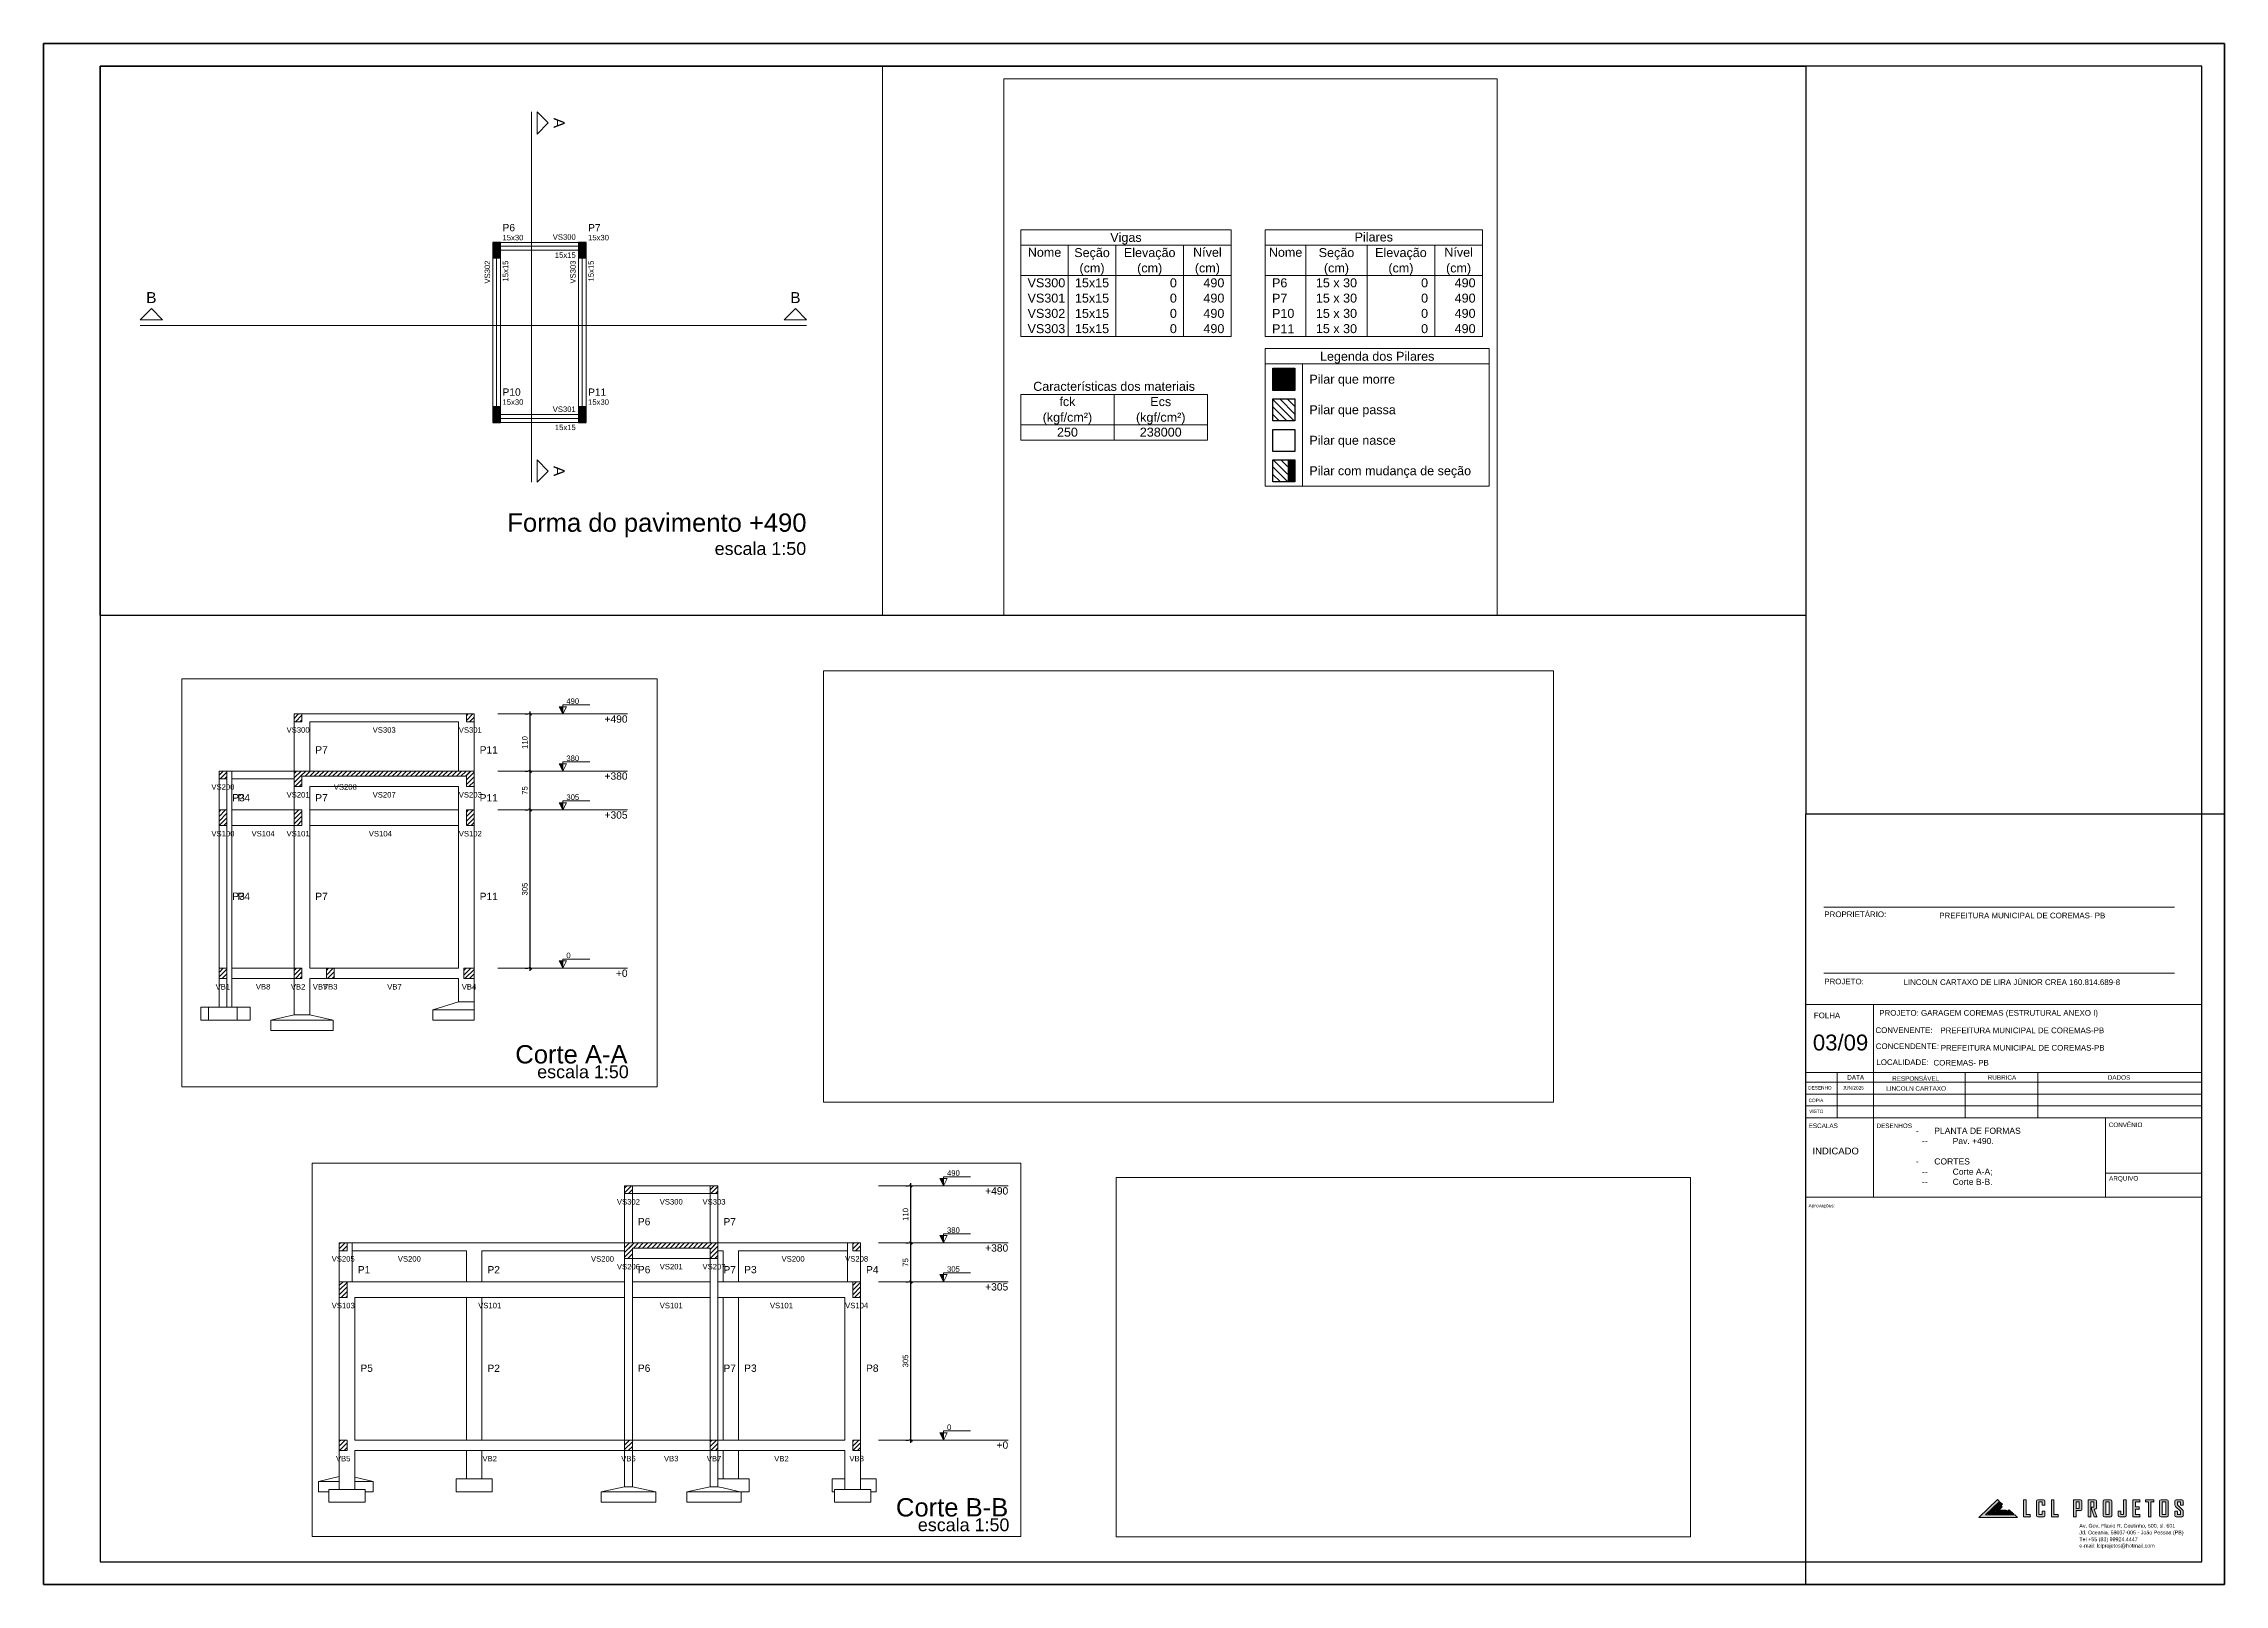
# Paper-space layout '03-09' of a CAD drawing. Header units: inches. Extents: x 0 to 0.841, y 0 to 0.594.
# The model-space entities are those that its viewports show. They can reach past a viewport. Long polylines and large blocks are cut down to what shows.
import ezdxf

# ---------------------------------------------------------------- set-up
doc = ezdxf.new("R2010")
doc.units = ezdxf.units.IN
doc.header["$MEASUREMENT"] = 0
doc.linetypes.add('DOT2', pattern=[3.175, 0, -3.175])
for name, color, linetype, lineweight in [('CURVAS MESTRAS', 200, 'Continuous', 0), ('FO-Cortes', 9, 'Continuous', 5), ('FO-Cotas', 5, 'Continuous', 5), ('FO-Eixos', 5, 'Continuous', 5), ('FO-Hachuras das lajes', 1, 'Continuous', 20), ('FO-Hachuras dos pilares', 9, 'Continuous', 5), ('FO-Níveis', 9, 'Continuous', 5), ('FO-Pilares', 4, 'Continuous', 30), ('FO-Pilares pré-moldados', 3, 'Continuous', 20), ('FO-Seção das fundações', 9, 'Continuous', 5), ('FO-Textos das vigas', 7, 'Continuous', 5), ('FO-Textos dos pilares', 7, 'Continuous', 5), ('FO-Títulos', 1, 'Continuous', 20), ('FO-Vigas', 1, 'Continuous', 20), ('Frente', 7, 'Continuous', 0), ('LC-Textos', 3, 'Continuous', 20), ('LOGO LCL', 40, 'Continuous', 0)]:
    doc.layers.add(name, color=color, linetype=linetype, lineweight=lineweight)
doc.layers.add('PDF_Camada 1', color=7, linetype='Continuous')
doc.layers.add('PDF_Text', color=7, linetype='Continuous')
doc.styles.add('Arial', font='arial.ttf')
doc.styles.add('PDF Arial', font='arial.ttf')
doc.styles.get("Standard").update_dxf_attribs({"font": 'arial.ttf'})
doc.dimstyles.new('UM_50.000000', dxfattribs={"dimtxt": 0.18, "dimasz": 0.1, "dimexe": 0.1, "dimexo": 0.2, "dimgap": 0, "dimtad": 1, "dimtih": 1, "dimtoh": 1, "dimdec": 1, "dimlfac": 50, "dimzin": 0, "dimdsep": 46, "dimtxsty": 'Standard', "dimcen": 0.09, "dimdle": 0.1, "dimadec": 1, "dimazin": 2, "dimtfac": 1, "dimtdec": 4, "dimtofl": 0, "dimtmove": 0, "dimatfit": 3, "dimfxl": 1, "dimtolj": 1, "dimarcsym": 0})
pattern_1 = [(135, (48.85177, -83.1931), (-0.08838835, -0.08838835), [])]
pattern_2 = [(45, (-43.94482, -3.3508), (-0.0883883, 0.0883883), [])]
pattern_3 = [(45, (-54.27082, -22.1775), (-0.08838835, 0.08838835), [])]

psp = doc.layouts.new('03-09')

# ---------------------------------------------------------------- texts
at = {"color": 18, "linetype": 'Continuous', "true_color": 0x000000, "char_height": 0.002182, "attachment_point": 1}
for s, insert in [('\\pxql;{\\fArial|b0|i0|c0|p34;PROPRIETÁRIO:}', (0.68672, 0.25942)), ('\\pxql;{\\fArial|b0|i0|c0|p34;PROJETO:}', (0.68672, 0.23352))]:
    psp.add_mtext_dynamic_manual_height_columns(s, width=0.0244935, gutter_width=0.000873, heights=[0], dxfattribs=dict(at, insert=insert))
at = {"layer": 'PDF_Text', "attachment_point": 7, "style": 'PDF Arial'}
for s, insert, char_height in [('PREFEITURA MUNICIPAL DE COREMAS- PB ', (0.73105, 0.25674), 0.0021823), ('FOLHA', (0.68267, 0.21824), 0.002182), ('PROJETO: {\\H1.00001x;GARAGEM COREMAS (ESTRUTURAL ANEXO I)}', (0.70791, 0.21857), 0.0021823), ('CONVENENTE:', (0.70644, 0.21252), 0.0021823), ('CONCENDENTE:', (0.70655, 0.20634), 0.0021823), ('LOCALIDADE:', (0.7068, 0.20017), 0.0021823), ('COREMAS- PB', (0.7288, 0.19998), 0.0021823), ('PREFEITURA MUNICIPAL DE COREMAS-PB', (0.73163, 0.20575), 0.0021823), ('DATA', (0.69557, 0.19459), 0.001746), ('RESPONSÁVEL', (0.71287, 0.19412), 0.0017458), ('RUBRICA', (0.74975, 0.19453), 0.001746), ('DADOS', (0.79602, 0.19453), 0.001746), ('DESENHO', (0.68049, 0.19076), 0.001309), ('CÓPIA', (0.68064, 0.18589), 0.001309), ('JUN/2025', (0.69383, 0.19076), 0.001309), ('LINCOLN CARTAXO', (0.71061, 0.19028), 0.0017458), ('VISTO', (0.68086, 0.18171), 0.001309), ('ESCALAS', (0.68068, 0.1759), 0.001746), ('DESENHOS', (0.70684, 0.1759), 0.001746), ('CONVÊNIO', (0.79639, 0.17627), 0.001746), ('INDICADO', (0.68215, 0.16572), 0.002619), ('ARQUIVO', (0.79654, 0.15517), 0.001746), ('Aprovações:', (0.68064, 0.14493), 0.0013093)]:
    psp.add_mtext(s, dxfattribs=dict(at, insert=insert, char_height=char_height))
at = {"layer": 'PDF_Text', "insert": (0.71727, 0.23104), "char_height": 0.0021823, "attachment_point": 7, "style": 'PDF Arial'}
psp.add_mtext_dynamic_manual_height_columns('\\pxql;LINCOLN CARTAXO DE LIRA JÚNIOR CREA 160.814.689-8 ', width=0.1105334, gutter_width=0.000873, heights=[0], dxfattribs=at)
at = {"layer": 'PDF_Text', "attachment_point": 7, "style": 'PDF Arial'}
for s, insert, char_height, width in [('03/09', (0.6823, 0.20576), 0.00611, 0.0205558), ('\\pxt7;PREFEITURA MUNICIPAL DE COREMAS-PB', (0.73148, 0.21247), 0.0021823, 0.132973), ('\\pxi-3,l4,t4;-^IPLANTA DE FORMAS\\P\\pi-5,l7,t7;--^IPav. +490.\\P\\P\\pi-3,l4,t4;-^ICORTES\\P\\pi-5,l7,t7;--^ICorte A-A;\\P--^ICorte B-B.', (0.71967, 0.15397), 0.0023619, 0.0632732)]:
    psp.add_mtext(s, dxfattribs=dict(at, insert=insert, char_height=char_height, width=width))

msp = doc.modelspace()

# ---------------------------------------------------------------- texts
at = {"layer": 'FO-Cortes', "char_height": 0.2118, "attachment_point": 7, "line_spacing_factor": 0.798, "style": 'Arial'}
for s, insert, width in [('490', (-28.4138, 6.8342), 0.994813), ('380', (-28.4138, 4.6342), 0.994813), ('305', (-28.4138, 3.1342), 0.994813), ('0', (-28.4138, -2.9658), 0.331604), ('490', (-28.2383, -11.9925), 0.994813), ('380', (-28.2383, -14.1925), 0.994813), ('305', (-28.2383, -15.6925), 0.994813), ('0', (-28.2383, -21.7925), 0.331604)]:
    msp.add_mtext(s, dxfattribs=dict(at, insert=insert, width=width))
at = {"layer": 'FO-Cortes', "linetype": 'Continuous', "char_height": 0.2824, "attachment_point": 9, "line_spacing_factor": 0.798, "style": 'Arial'}
for s, insert, width in [('+490', (-26.0538, 6.1103), 1.782397), ('+380', (-26.0538, 3.9103), 1.782397), ('+305', (-26.0538, 2.4103), 1.782397), ('+0', (-26.0538, -3.6897), 0.902772), ('+490', (-25.8783, -12.7164), 1.782397), ('+380', (-25.8783, -14.9164), 1.782397), ('+305', (-25.8783, -16.4164), 1.782397), ('+0', (-25.8783, -22.5164), 0.902772)]:
    msp.add_mtext(s, dxfattribs=dict(at, insert=insert, width=width))
at = {"layer": 'FO-Cortes', "linetype": 'DOT2', "ltscale": 0.05, "char_height": 0.4236, "width": 0.793288, "attachment_point": 8, "rotation": 270, "line_spacing_factor": 0.798, "style": 'Arial'}
for insert in [(37.3652, -78.3249), (37.3652, -91.748)]:
    msp.add_mtext('A', dxfattribs=dict(at, insert=insert))
at = {"layer": 'FO-Cortes', "linetype": 'DOT2', "ltscale": 0.05, "char_height": 0.4236, "width": 0.793288, "attachment_point": 8, "line_spacing_factor": 0.798, "style": 'Arial'}
for insert in [(21.8471, -85.2703), (46.6843, -85.2703)]:
    msp.add_mtext('B', dxfattribs=dict(at, insert=insert))
at = {"layer": 'FO-Hachuras dos pilares', "linetype": 'Continuous', "char_height": 0.706, "width": 8.680503, "attachment_point": 9, "line_spacing_factor": 0.798, "style": 'Arial'}
for s, insert in [('Corte A-A', (-26.0538, -7.0334)), ('Corte B-B', (-25.8783, -25.1332))]:
    msp.add_mtext(s, dxfattribs=dict(at, insert=insert))
at = {"layer": 'FO-Pilares pré-moldados', "char_height": 0.2824, "attachment_point": 7, "line_spacing_factor": 0.798, "style": 'Arial'}
for s, insert, width in [('P7', (-38.0975, 4.9256), 0.968358), ('P11', (-31.7575, 4.9256), 1.408171), ('P3', (-41.2975, 3.0756), 0.968358), ('P4', (-41.0975, 3.0756), 0.968358), ('P7', (-38.0975, 3.0756), 0.968358), ('P11', (-31.7575, 3.0756), 1.408171), ('P3', (-41.2975, -0.7244), 0.968358), ('P4', (-41.0975, -0.7244), 0.968358), ('P7', (-38.0975, -0.7244), 0.968358), ('P11', (-31.7575, -0.7244), 1.408171), ('P6', (-40.1621, -13.9011), 0.968358), ('P7', (-36.8621, -13.9011), 0.968358), ('P1', (-50.9621, -15.7511), 0.968358), ('P2', (-45.9621, -15.7511), 0.968358), ('P6', (-40.1621, -15.7511), 0.968358), ('P7', (-36.8621, -15.7511), 0.968358), ('P3', (-36.0621, -15.7511), 0.968358), ('P4', (-31.3621, -15.7511), 0.968358), ('P5', (-50.8621, -19.5511), 1.496905), ('P2', (-45.9621, -19.5511), 0.968358), ('P6', (-40.1621, -19.5511), 0.968358), ('P7', (-36.8621, -19.5511), 0.968358), ('P3', (-36.0621, -19.5511), 0.968358), ('P8', (-31.3621, -19.5511), 0.968358)]:
    msp.add_mtext(s, dxfattribs=dict(at, insert=insert, width=width))
at = {"layer": 'FO-Seção das fundações', "char_height": 0.2118, "attachment_point": 8, "line_spacing_factor": 0.798, "style": 'Arial'}
for s, insert, width in [('VS300', (-38.7593, 5.7256), 1.791827), ('VS303', (-35.4393, 5.7256), 1.791827), ('VS301', (-32.1193, 5.7256), 1.791827), ('VS200', (-41.6593, 3.5256), 1.791827), ('VS208', (-36.9393, 3.5256), 1.791827), ('VS201', (-38.7593, 3.2256), 1.791827), ('VS207', (-35.4393, 3.2256), 1.791827), ('VS203', (-32.1193, 3.2256), 1.791827), ('VS100', (-41.6593, 1.7256), 1.791827), ('VS104', (-40.1093, 1.7256), 1.791827), ('VS101', (-38.7593, 1.7256), 1.791827), ('VS104', (-35.5893, 1.7256), 1.791827), ('VS102', (-32.1193, 1.7256), 1.791827), ('VB1', (-41.6593, -4.1744), 1.128619), ('VB8', (-40.1093, -4.1744), 1.128619), ('VB2', (-38.7593, -4.1744), 1.128619), ('VB7', (-37.9143, -4.1744), 1.128619), ('VB3', (-37.5193, -4.1744), 1.128619), ('VB7', (-35.0443, -4.1744), 1.128619), ('VB4', (-32.1693, -4.1744), 1.128619), ('VS302', (-40.5239, -13.1011), 1.791827), ('VS300', (-38.8739, -13.1011), 1.791827), ('VS303', (-37.2239, -13.1011), 1.791827), ('VS205', (-51.5239, -15.3011), 1.791827), ('VS200', (-48.9739, -15.3011), 1.791827), ('VS200', (-41.5239, -15.3011), 1.791827), ('VS206', (-40.5239, -15.6011), 1.791827), ('VS201', (-38.8739, -15.6011), 1.791827), ('VS207', (-37.2239, -15.6011), 1.791827), ('VS200', (-34.1739, -15.3011), 1.791827), ('VS208', (-31.7239, -15.3011), 1.791827), ('VS103', (-51.5239, -17.1011), 1.791827), ('VS101', (-45.8739, -17.1011), 1.791827), ('VS101', (-38.8739, -17.1011), 1.791827), ('VS101', (-34.6239, -17.1011), 1.791827), ('VS104', (-31.7239, -17.1011), 1.791827), ('VB5', (-51.5239, -23.0011), 1.128619), ('VB2', (-45.8739, -23.0011), 1.128619), ('VB6', (-40.5239, -23.0011), 1.128619), ('VB3', (-38.8739, -23.0011), 1.128619), ('VB7', (-37.2239, -23.0011), 1.128619), ('VB2', (-34.6239, -23.0011), 1.128619), ('VB8', (-31.7239, -23.0011), 1.128619)]:
    msp.add_mtext(s, dxfattribs=dict(at, insert=insert, width=width))
at = {"layer": 'FO-Textos das vigas', "linetype": 'Continuous', "char_height": 0.2118, "line_spacing_factor": 0.798, "style": 'Arial'}
for s, insert, width, attachment_point in [('Vigas', (71.668, -78.2443), 1.495849, 8), ('Nome', (69.7483, -78.5349), 1.591886, 8), ('Seção', (70.868, -78.6043), 1.693743, 8), ('Elevação', (72.228, -78.6043), 2.459128, 8), ('Nível', (73.5883, -78.5349), 1.361979, 8), ('VS300', (69.3483, -79.2549), 1.79269, 7), ('15x15', (70.8683, -79.2549), 1.620988, 8), ('(cm)', (70.868, -78.9643), 1.193187, 8), ('(cm)', (72.228, -78.9643), 1.193187, 8), ('0', (72.8683, -79.2549), 0.331764, 9), ('(cm)', (73.588, -78.9643), 1.193187, 8), ('490', (73.9883, -79.2549), 0.995292, 9), ('VS301', (69.3483, -79.6149), 1.79269, 7), ('15x15', (70.8683, -79.6149), 1.620988, 8), ('0', (72.8683, -79.6149), 0.331764, 9), ('490', (73.9883, -79.6149), 0.995292, 9), ('VS302', (69.3483, -79.9749), 1.79269, 7), ('VS303', (69.3483, -80.3349), 1.79269, 7), ('15x15', (70.8683, -79.9749), 1.620988, 8), ('15x15', (70.8683, -80.3349), 1.620988, 8), ('0', (72.8683, -79.9749), 0.331764, 9), ('0', (72.8683, -80.3349), 0.331764, 9), ('490', (73.9883, -79.9749), 0.995292, 9), ('490', (73.9883, -80.3349), 0.995292, 9), ('Legenda dos Pilares', (77.5918, -81.0471), 5.445005, 8), ('Características dos materiais', (71.3883, -81.6949), 7.703329, 8), ('Pilar que morre', (75.9918, -81.5871), 4.080116, 7), ('(kgf/cm²)', (70.288, -82.4843), 2.354361, 8), ('fck', (70.2883, -82.0549), 0.765386, 8), ('(kgf/cm²)', (72.488, -82.4843), 2.354361, 8), ('Ecs', (72.4883, -82.0549), 0.998202, 8), ('Pilar que passa', (75.9918, -82.3071), 4.117949, 7), ('250', (70.2883, -82.7749), 0.995292, 8), ('238000', (72.4883, -82.7749), 1.990584, 8), ('Pilar que nasce', (75.9918, -83.0271), 4.117949, 7), ('Pilar com mudança de seção', (75.9918, -83.7471), 7.703329, 7)]:
    msp.add_mtext(s, dxfattribs=dict(at, insert=insert, width=width, attachment_point=attachment_point))
at = {"layer": 'FO-Textos das vigas', "linetype": 'DOT2', "ltscale": 0.05, "char_height": 0.2118, "attachment_point": 9, "line_spacing_factor": 0.798, "style": 'Arial'}
for s, insert, width in [('VS300', (38.214, -82.8303), 1.79269), ('15x15', (38.214, -83.5303), 1.620988), ('VS301', (38.214, -89.4703), 1.79269), ('15x15', (38.214, -90.1703), 1.620988)]:
    msp.add_mtext(s, dxfattribs=dict(at, insert=insert, width=width))
at = {"layer": 'FO-Textos das vigas', "linetype": 'DOT2', "ltscale": 0.05, "char_height": 0.2118, "attachment_point": 9, "rotation": 90, "line_spacing_factor": 0.798, "style": 'Arial'}
for s, insert, width in [('VS302', (34.914, -83.6303), 1.79269), ('15x15', (35.614, -83.6303), 1.620988), ('VS303', (38.214, -83.6303), 1.79269), ('15x15', (38.914, -83.6303), 1.620988)]:
    msp.add_mtext(s, dxfattribs=dict(at, insert=insert, width=width))
at = {"layer": 'FO-Textos dos pilares', "linetype": 'Continuous', "char_height": 0.2118, "line_spacing_factor": 0.798, "style": 'Arial'}
for s, insert, width, attachment_point in [('Pilares', (77.5121, -78.1749), 1.827613, 8), ('Nome', (75.4321, -78.5349), 1.591886, 8), ('Seção', (76.6318, -78.6043), 1.693743, 8), ('Elevação', (78.1518, -78.6043), 2.459128, 8), ('Nível', (79.5121, -78.5349), 1.361979, 8), ('P6', (75.1121, -79.2549), 0.730463, 7), ('15 x 30', (76.6321, -79.2549), 1.952752, 8), ('(cm)', (76.6318, -78.9643), 1.193187, 8), ('(cm)', (78.1518, -78.9643), 1.193187, 8), ('0', (78.7921, -79.2549), 0.331764, 9), ('(cm)', (79.5118, -78.9643), 1.193187, 8), ('490', (79.9121, -79.2549), 0.995292, 9), ('P7', (75.1121, -79.6149), 0.730463, 7), ('15 x 30', (76.6321, -79.6149), 1.952752, 8), ('0', (78.7921, -79.6149), 0.331764, 9), ('490', (79.9121, -79.6149), 0.995292, 9), ('P10', (75.1121, -79.9749), 0.730463, 7), ('P11', (75.1121, -80.3349), 1.062227, 7), ('15 x 30', (76.6321, -79.9749), 1.952752, 8), ('15 x 30', (76.6321, -80.3349), 1.952752, 8), ('0', (78.7921, -79.9749), 0.331764, 9), ('0', (78.7921, -80.3349), 0.331764, 9), ('490', (79.9121, -79.9749), 0.995292, 9), ('490', (79.9121, -80.3349), 0.995292, 9)]:
    msp.add_mtext(s, dxfattribs=dict(at, insert=insert, width=width, attachment_point=attachment_point))
at = {"layer": 'FO-Textos dos pilares', "linetype": 'DOT2', "ltscale": 0.05, "attachment_point": 7, "line_spacing_factor": 0.798, "style": 'Arial'}
for s, insert, char_height, width in [('P6', (35.389, -82.5053), 0.2824, 0.97144), ('P7', (38.689, -82.5053), 0.2824, 0.97144), ('15x30', (35.389, -82.8553), 0.2118, 1.620988), ('15x30', (38.689, -82.8553), 0.2118, 1.620988), ('P10', (35.389, -88.8453), 0.2824, 0.97144), ('P11', (38.689, -88.8453), 0.2824, 1.412653), ('15x30', (35.389, -89.1953), 0.2118, 1.620988), ('15x30', (38.689, -89.1953), 0.2118, 1.620988)]:
    msp.add_mtext(s, dxfattribs=dict(at, insert=insert, char_height=char_height, width=width))
at = {"layer": 'FO-Títulos', "linetype": 'DOT2', "ltscale": 0.05, "insert": (47.114, -94.2993), "char_height": 0.706, "width": 23.185682, "attachment_point": 9, "line_spacing_factor": 0.798, "style": 'Arial'}
msp.add_mtext('Forma do pavimento +490', dxfattribs=at)
at = {"layer": 'LC-Textos', "linetype": 'Continuous', "char_height": 0.4942, "width": 3.464164, "attachment_point": 7, "line_spacing_factor": 0.798, "style": 'Arial'}
for insert in [(-29.5391, -7.5982), (-29.3636, -25.698), (43.5705, -94.9887)]:
    msp.add_mtext('escala 1:50', dxfattribs=dict(at, insert=insert))

# ---------------------------------------------------------------- blocks, each defined once
blk = doc.blocks.new('logo_LCL')
at = {"layer": 'LOGO LCL', "transparency": 33554687}
h = blk.add_hatch(color=156, dxfattribs=at)
edge = h.paths.add_edge_path()
edge.add_spline(control_points=[(-77.02, 15.63), (-77.02, 15.63), (-77.02, 15.63), (-77.02, 15.63), (-77.02, 15.63), (-77.02, 15.63), (-71.85, 20.59), (-71.85, 20.59), (-71.85, 20.59), (-71.85, 20.59), (-72.62, 21.26), (-72.62, 21.26), (-72.62, 21.26), (-72.62, 21.26), (-79.48, 14.74), (-79.48, 14.74), (-79.48, 14.74), (-65.23, 14.74), (-65.23, 14.74)], knot_values=[0.428571, 0.428571, 0.428571, 0.428571, 0.5, 0.5, 0.5, 0.50001, 0.571429, 0.571429, 0.571429, 0.571439, 0.714286, 0.714286, 0.714286, 0.714296, 1, 1, 1, 1.142857, 1.142857, 1.142857, 1.142857], degree=3, periodic=0)
edge.add_spline(control_points=[(-65.23, 14.74), (-65.23, 14.74), (-65.23, 14.74), (-65.23, 14.74), (-65.23, 14.74), (-65.23, 14.74), (-66.24, 15.63), (-66.24, 15.63), (-66.24, 15.63), (-66.24, 15.63), (-77.02, 15.63), (-77.02, 15.63)], knot_values=[0.142857, 0.142857, 0.142857, 0.142857, 0.214286, 0.214286, 0.214286, 0.214296, 0.285714, 0.285714, 0.285714, 0.285725, 0.428571, 0.428571, 0.428571, 0.428571], degree=3, periodic=0)
h = blk.add_hatch(color=253, dxfattribs=at)
edge = h.paths.add_edge_path()
edge.add_spline(control_points=[(-71.85, 20.53), (-71.85, 20.53), (-71.85, 20.53), (-71.85, 20.53), (-71.85, 20.53), (-71.85, 20.53), (-72.62, 21.2), (-72.62, 21.2), (-72.62, 21.2), (-72.62, 21.2), (-79.48, 14.69), (-79.48, 14.69), (-79.48, 14.69), (-65.23, 14.69), (-65.23, 14.69)], knot_values=[0.571429, 0.571429, 0.571429, 0.571429, 0.642857, 0.642857, 0.642857, 0.642867, 0.714286, 0.714286, 0.714286, 0.714296, 1, 1, 1, 1.142857, 1.142857, 1.142857, 1.142857], degree=3, periodic=0)
edge.add_spline(control_points=[(-65.23, 14.69), (-65.23, 14.69), (-65.23, 14.69), (-65.23, 14.69), (-65.23, 14.69), (-65.23, 14.69), (-66.24, 15.58), (-66.24, 15.58), (-66.24, 15.58), (-66.24, 15.58), (-77.02, 15.58), (-77.02, 15.58)], knot_values=[0.142857, 0.142857, 0.142857, 0.142857, 0.214286, 0.214286, 0.214286, 0.214296, 0.285714, 0.285714, 0.285714, 0.285725, 0.428571, 0.428571, 0.428571, 0.428571], degree=3, periodic=0)
edge.add_spline(control_points=[(-77.02, 15.58), (-77.02, 15.58), (-77.02, 15.58), (-77.02, 15.58), (-77.02, 15.58), (-77.02, 15.58), (-71.85, 20.53), (-71.85, 20.53)], knot_values=[0.428571, 0.428571, 0.428571, 0.428571, 0.5, 0.5, 0.5, 0.50001, 0.571429, 0.571429, 0.571429, 0.571429], degree=3, periodic=0)
edge = h.paths.add_edge_path(flags=17)
edge.add_spline(control_points=[(-70.77, 19.55), (-70.77, 19.55), (-70.77, 19.55), (-70.77, 19.55), (-70.77, 19.55), (-71.61, 20.3), (-71.61, 20.3), (-71.61, 20.3), (-71.61, 20.3), (-76.22, 15.88), (-76.22, 15.88), (-76.22, 15.88), (-66.6, 15.88), (-66.6, 15.88), (-66.6, 15.88), (-66.6, 15.88), (-68.39, 17.46), (-68.39, 17.46), (-68.39, 17.46), (-68.39, 17.46), (-68.89, 17.11), (-68.89, 17.11), (-68.89, 17.11), (-68.89, 17.11), (-68.89, 17.11), (-68.89, 17.11)], knot_values=[0.636364, 0.636364, 0.636364, 0.636364, 0.681818, 0.681818, 0.681818, 0.727273, 0.727273, 0.727273, 0.727283, 0.818182, 0.818182, 0.818182, 1, 1, 1, 1.00001, 1.090909, 1.090909, 1.090909, 1.090919, 1.136364, 1.136364, 1.136364, 1.136374, 1.181818, 1.181818, 1.181818, 1.181818], degree=3, periodic=0)
edge.add_spline(control_points=[(-68.89, 17.11), (-68.89, 17.11), (-68.31, 16.58), (-68.31, 16.58), (-68.31, 16.58), (-68.31, 16.58), (-68.31, 16.58), (-68.31, 16.58)], knot_values=[0.545455, 0.545455, 0.545455, 0.545455, 0.590909, 0.590909, 0.590909, 0.590919, 0.636364, 0.636364, 0.636364, 0.636364], degree=3, periodic=0)
edge.add_spline(control_points=[(-68.31, 16.58), (-68.31, 16.58), (-74.11, 16.58), (-74.11, 16.58), (-74.11, 16.58), (-74.11, 16.58), (-71.33, 19.27), (-71.33, 19.27), (-71.33, 19.27), (-71.33, 19.27), (-71.33, 19.27), (-71.33, 19.27)], knot_values=[0.363636, 0.363636, 0.363636, 0.363636, 0.454545, 0.454545, 0.454545, 0.454556, 0.5, 0.5, 0.5, 0.50001, 0.545455, 0.545455, 0.545455, 0.545455], degree=3, periodic=0)
edge.add_spline(control_points=[(-71.33, 19.27), (-71.33, 19.27), (-71.17, 19.13), (-71.17, 19.13), (-71.17, 19.13), (-71.17, 19.13), (-71.17, 19.13), (-71.17, 19.13)], knot_values=[0.272727, 0.272727, 0.272727, 0.272727, 0.318182, 0.318182, 0.318182, 0.318192, 0.363636, 0.363636, 0.363636, 0.363636], degree=3, periodic=0)
edge.add_spline(control_points=[(-71.17, 19.13), (-71.17, 19.13), (-70.77, 19.55), (-70.77, 19.55), (-70.77, 19.55)], knot_values=[0.181818, 0.181818, 0.181818, 0.181818, 0.227273, 0.272727, 0.272727, 0.272727, 0.272727], degree=3, periodic=0)
edge = h.paths.add_edge_path(flags=16)
edge.add_spline(control_points=[(-72.1, 17.33), (-72.1, 17.33), (-70.89, 18.54), (-70.89, 18.54), (-70.89, 18.54), (-70.89, 18.54), (-70.89, 18.54), (-70.89, 18.54)], knot_values=[0.285714, 0.285714, 0.285714, 0.285714, 0.357143, 0.357143, 0.357143, 0.357153, 0.428571, 0.428571, 0.428571, 0.428571], degree=3, periodic=0)
edge.add_spline(control_points=[(-70.89, 18.54), (-70.89, 18.54), (-71.29, 18.89), (-71.29, 18.89), (-71.29, 18.89), (-71.29, 18.89), (-73.4, 16.85), (-73.4, 16.85), (-73.4, 16.85), (-68.98, 16.85), (-68.98, 16.85), (-68.98, 16.85), (-68.98, 16.85), (-68.98, 16.85), (-68.98, 16.85)], knot_values=[0.714286, 0.714286, 0.714286, 0.714286, 0.857143, 0.857143, 0.857143, 0.857153, 1, 1, 1, 1.142857, 1.142857, 1.142857, 1.142867, 1.285714, 1.285714, 1.285714, 1.285714], degree=3, periodic=0)
edge.add_spline(control_points=[(-68.98, 16.85), (-68.98, 16.85), (-69.51, 17.32), (-69.51, 17.32), (-69.51, 17.32), (-69.51, 17.32), (-72.1, 17.33), (-72.1, 17.33), (-72.1, 17.33), (-72.1, 17.33), (-72.1, 17.33), (-72.1, 17.33)], knot_values=[0.428571, 0.428571, 0.428571, 0.428571, 0.571429, 0.571429, 0.571429, 0.571439, 0.642857, 0.642857, 0.642857, 0.642867, 0.714286, 0.714286, 0.714286, 0.714286], degree=3, periodic=0)
h = blk.add_hatch(color=155, dxfattribs=at)
edge = h.paths.add_edge_path()
edge.add_spline(control_points=[(-71.33, 19.33), (-71.33, 19.33), (-71.17, 19.19), (-71.17, 19.19), (-71.17, 19.19), (-71.17, 19.19), (-71.17, 19.19), (-71.17, 19.19)], knot_values=[0.272727, 0.272727, 0.272727, 0.272727, 0.318182, 0.318182, 0.318182, 0.318192, 0.363636, 0.363636, 0.363636, 0.363636], degree=3, periodic=0)
edge.add_spline(control_points=[(-71.17, 19.19), (-71.17, 19.19), (-70.77, 19.61), (-70.77, 19.61), (-70.77, 19.61), (-70.77, 19.61), (-70.77, 19.61), (-70.77, 19.61)], knot_values=[0.181818, 0.181818, 0.181818, 0.181818, 0.227273, 0.227273, 0.227273, 0.227283, 0.272727, 0.272727, 0.272727, 0.272727], degree=3, periodic=0)
edge.add_spline(control_points=[(-70.77, 19.61), (-70.77, 19.61), (-71.61, 20.35), (-71.61, 20.35), (-71.61, 20.35), (-71.61, 20.35), (-76.22, 15.93), (-76.22, 15.93), (-76.22, 15.93), (-66.6, 15.93), (-66.6, 15.93), (-66.6, 15.93), (-66.6, 15.93), (-68.39, 17.52), (-68.39, 17.52), (-68.39, 17.52), (-68.39, 17.52), (-68.89, 17.16), (-68.89, 17.16), (-68.89, 17.16), (-68.89, 17.16), (-68.31, 16.63), (-68.31, 16.63), (-68.31, 16.63), (-68.31, 16.63), (-68.31, 16.63), (-68.31, 16.63)], knot_values=[0.545455, 0.545455, 0.545455, 0.545455, 0.636364, 0.636364, 0.636364, 0.636374, 0.727273, 0.727273, 0.727273, 0.909091, 0.909091, 0.909091, 0.909101, 1, 1, 1, 1.00001, 1.090909, 1.090909, 1.090909, 1.090919, 1.136364, 1.136364, 1.136364, 1.136374, 1.181818, 1.181818, 1.181818, 1.181818], degree=3, periodic=0)
edge.add_spline(control_points=[(-68.31, 16.63), (-68.31, 16.63), (-74.11, 16.63), (-74.11, 16.63), (-74.11, 16.63), (-74.11, 16.63), (-74.11, 16.63), (-74.11, 16.63)], knot_values=[0.454545, 0.454545, 0.454545, 0.454545, 0.5, 0.5, 0.5, 0.50001, 0.545455, 0.545455, 0.545455, 0.545455], degree=3, periodic=0)
edge.add_spline(control_points=[(-74.11, 16.63), (-74.11, 16.63), (-71.33, 19.33), (-71.33, 19.33), (-71.33, 19.33), (-71.33, 19.33), (-71.33, 19.33), (-71.33, 19.33)], knot_values=[0.363636, 0.363636, 0.363636, 0.363636, 0.409091, 0.409091, 0.409091, 0.409101, 0.454545, 0.454545, 0.454545, 0.454545], degree=3, periodic=0)
h = blk.add_hatch(color=252, dxfattribs=at)
edge = h.paths.add_edge_path()
edge.add_spline(control_points=[(-70.89, 18.6), (-70.89, 18.6), (-71.29, 18.95), (-71.29, 18.95), (-71.29, 18.95), (-71.29, 18.95), (-73.4, 16.9), (-73.4, 16.9), (-73.4, 16.9), (-68.98, 16.9), (-68.98, 16.9), (-68.98, 16.9), (-68.98, 16.9), (-68.98, 16.9), (-68.98, 16.9)], knot_values=[0.714286, 0.714286, 0.714286, 0.714286, 0.857143, 0.857143, 0.857143, 0.857153, 1, 1, 1, 1.142857, 1.142857, 1.142857, 1.142867, 1.285714, 1.285714, 1.285714, 1.285714], degree=3, periodic=0)
edge.add_spline(control_points=[(-68.98, 16.9), (-68.98, 16.9), (-69.51, 17.38), (-69.51, 17.38), (-69.51, 17.38), (-69.51, 17.38), (-72.1, 17.38), (-72.1, 17.38), (-72.1, 17.38), (-72.1, 17.38), (-72.1, 17.38), (-72.1, 17.38)], knot_values=[0.428571, 0.428571, 0.428571, 0.428571, 0.571429, 0.571429, 0.571429, 0.571439, 0.642857, 0.642857, 0.642857, 0.642867, 0.714286, 0.714286, 0.714286, 0.714286], degree=3, periodic=0)
edge.add_spline(control_points=[(-72.1, 17.38), (-72.1, 17.38), (-70.89, 18.6), (-70.89, 18.6), (-70.89, 18.6), (-70.89, 18.6), (-70.89, 18.6), (-70.89, 18.6)], knot_values=[0.285714, 0.285714, 0.285714, 0.285714, 0.357143, 0.357143, 0.357143, 0.357153, 0.428571, 0.428571, 0.428571, 0.428571], degree=3, periodic=0)
h = blk.add_hatch(color=157, dxfattribs=at)
edge = h.paths.add_edge_path()
edge.add_spline(control_points=[(-62.12, 15.79), (-62.12, 15.79), (-62.12, 21.25), (-62.12, 21.25), (-62.12, 21.25), (-62.12, 21.25), (-62.12, 21.25), (-62.12, 21.25)], knot_values=[0.428571, 0.428571, 0.428571, 0.428571, 0.5, 0.5, 0.5, 0.50001, 0.571429, 0.571429, 0.571429, 0.571429], degree=3, periodic=0)
edge.add_spline(control_points=[(-62.12, 21.25), (-62.12, 21.25), (-63.06, 21.25), (-63.06, 21.25), (-63.06, 21.25), (-63.06, 21.25), (-63.06, 21.25), (-63.06, 21.25)], knot_values=[0.285714, 0.285714, 0.285714, 0.285714, 0.357143, 0.357143, 0.357143, 0.357153, 0.428571, 0.428571, 0.428571, 0.428571], degree=3, periodic=0)
edge.add_spline(control_points=[(-63.06, 21.25), (-63.06, 21.25), (-63.06, 14.95), (-63.06, 14.95), (-63.06, 14.95), (-63.06, 14.95), (-63.06, 14.95), (-63.06, 14.95)], knot_values=[0.142857, 0.142857, 0.142857, 0.142857, 0.214286, 0.214286, 0.214286, 0.214296, 0.285714, 0.285714, 0.285714, 0.285714], degree=3, periodic=0)
edge.add_spline(control_points=[(-63.06, 14.95), (-63.06, 14.95), (-60.58, 14.95), (-60.58, 14.95), (-60.58, 14.95), (-60.58, 15.79), (-60.58, 15.79), (-60.58, 15.79), (-60.58, 15.79), (-62.12, 15.79), (-62.12, 15.79), (-62.12, 15.79), (-62.12, 15.79), (-62.12, 15.79), (-62.12, 15.79)], knot_values=[0.571429, 0.571429, 0.571429, 0.571429, 0.714286, 0.714286, 0.714286, 1, 1, 1, 1.00001, 1.071429, 1.071429, 1.071429, 1.071439, 1.142857, 1.142857, 1.142857, 1.142857], degree=3, periodic=0)
edge = h.paths.add_edge_path()
edge.add_spline(control_points=[(-58.32, 20.75), (-58.32, 20.75), (-58.32, 20.75), (-58.32, 20.75), (-58.32, 20.75), (-58.32, 20.75), (-58.32, 15.44), (-58.32, 15.44)], knot_values=[0.176471, 0.176471, 0.176471, 0.176471, 0.205883, 0.205883, 0.205883, 0.205893, 0.235295, 0.235295, 0.235295, 0.235295], degree=3, periodic=0)
edge.add_spline(control_points=[(-58.32, 15.44), (-58.32, 15.44), (-58.32, 15.44), (-58.32, 15.44), (-58.32, 15.44), (-58.32, 15.11), (-58.15, 14.95), (-57.82, 14.95)], knot_values=[0.117648, 0.117648, 0.117648, 0.117648, 0.14706, 0.14706, 0.14706, 0.14707, 0.176471, 0.176471, 0.176471, 0.176471], degree=3, periodic=0)
edge.add_spline(control_points=[(-57.82, 14.95), (-57.82, 14.95), (-57.82, 14.95), (-57.82, 14.95), (-57.82, 14.95), (-57.82, 14.95), (-55.72, 14.95), (-55.72, 14.95)], knot_values=[0.058824, 0.058824, 0.058824, 0.058824, 0.088236, 0.088236, 0.088236, 0.088346, 0.117648, 0.117648, 0.117648, 0.117648], degree=3, periodic=0)
edge.add_spline(control_points=[(-55.72, 14.95), (-55.72, 14.95), (-55.72, 14.95), (-55.72, 14.95), (-55.72, 14.95), (-55.39, 14.95), (-55.22, 15.11), (-55.22, 15.44)], knot_values=[0, 0, 0, 0, 0.029412, 0.029412, 0.029412, 0.029522, 0.058824, 0.058824, 0.058824, 0.058824], degree=3, periodic=0)
edge.add_spline(control_points=[(-55.22, 15.44), (-55.22, 15.44), (-55.22, 17.07), (-55.22, 17.07), (-55.22, 17.07), (-55.22, 17.07), (-56.16, 17.07), (-56.16, 17.07), (-56.16, 17.07), (-56.16, 17.07), (-56.16, 15.75), (-56.16, 15.75), (-56.16, 15.75), (-56.16, 15.75), (-57.38, 15.75), (-57.38, 15.75), (-57.38, 15.75), (-57.38, 15.75), (-57.38, 20.44), (-57.38, 20.44), (-57.38, 20.44), (-57.38, 20.44), (-56.16, 20.44), (-56.16, 20.44), (-56.16, 20.44), (-56.16, 20.44), (-56.16, 19.19), (-56.16, 19.19), (-56.16, 19.19), (-56.16, 19.19), (-55.22, 19.19), (-55.22, 19.19), (-55.22, 19.19), (-55.22, 19.19), (-55.22, 20.75), (-55.22, 20.75)], knot_values=[0.411771, 0.411771, 0.411771, 0.411771, 0.529418, 0.529418, 0.529418, 0.529428, 0.588241, 0.588241, 0.588241, 0.588251, 0.647065, 0.647065, 0.647065, 0.647075, 0.705888, 0.705888, 0.705888, 0.705898, 0.764712, 0.764712, 0.764712, 0.764722, 0.823535, 0.823535, 0.823535, 0.823546, 0.882359, 0.882359, 0.882359, 0.882369, 0.941182, 0.941182, 0.941182, 0.941193, 1, 1, 1, 1], degree=3, periodic=0)
edge.add_spline(control_points=[(-55.22, 20.75), (-55.22, 20.75), (-55.22, 20.75), (-55.22, 20.75), (-55.22, 20.75), (-55.22, 21.08), (-55.39, 21.25), (-55.72, 21.25)], knot_values=[0.352942, 0.352942, 0.352942, 0.352942, 0.352953, 0.352953, 0.352953, 0.353058, 0.411771, 0.411771, 0.411771, 0.411771], degree=3, periodic=0)
edge.add_spline(control_points=[(-55.72, 21.25), (-55.72, 21.25), (-55.72, 21.25), (-55.72, 21.25), (-55.72, 21.25), (-55.72, 21.25), (-57.82, 21.25), (-57.82, 21.25)], knot_values=[0.294118, 0.294118, 0.294118, 0.294118, 0.32353, 0.32353, 0.32353, 0.32354, 0.352942, 0.352942, 0.352942, 0.352942], degree=3, periodic=0)
edge.add_spline(control_points=[(-57.82, 21.25), (-57.82, 21.25), (-57.82, 21.25), (-57.82, 21.25), (-57.82, 21.25), (-58.15, 21.25), (-58.32, 21.08), (-58.32, 20.75)], knot_values=[0.235295, 0.235295, 0.235295, 0.235295, 0.264707, 0.264707, 0.264707, 0.264717, 0.294118, 0.294118, 0.294118, 0.294118], degree=3, periodic=0)
edge = h.paths.add_edge_path()
edge.add_spline(control_points=[(-51.84, 15.79), (-51.84, 15.79), (-51.84, 21.25), (-51.84, 21.25), (-51.84, 21.25), (-51.84, 21.25), (-51.84, 21.25), (-51.84, 21.25)], knot_values=[0.428571, 0.428571, 0.428571, 0.428571, 0.5, 0.5, 0.5, 0.50001, 0.571429, 0.571429, 0.571429, 0.571429], degree=3, periodic=0)
edge.add_spline(control_points=[(-51.84, 21.25), (-51.84, 21.25), (-52.78, 21.25), (-52.78, 21.25), (-52.78, 21.25), (-52.78, 21.25), (-52.78, 21.25), (-52.78, 21.25)], knot_values=[0.285714, 0.285714, 0.285714, 0.285714, 0.357143, 0.357143, 0.357143, 0.357153, 0.428571, 0.428571, 0.428571, 0.428571], degree=3, periodic=0)
edge.add_spline(control_points=[(-52.78, 21.25), (-52.78, 21.25), (-52.78, 14.95), (-52.78, 14.95), (-52.78, 14.95), (-52.78, 14.95), (-52.78, 14.95), (-52.78, 14.95)], knot_values=[0.142857, 0.142857, 0.142857, 0.142857, 0.214286, 0.214286, 0.214286, 0.214296, 0.285714, 0.285714, 0.285714, 0.285714], degree=3, periodic=0)
edge.add_spline(control_points=[(-52.78, 14.95), (-52.78, 14.95), (-50.3, 14.95), (-50.3, 14.95), (-50.3, 14.95), (-50.3, 15.79), (-50.3, 15.79), (-50.3, 15.79), (-50.3, 15.79), (-51.84, 15.79), (-51.84, 15.79), (-51.84, 15.79), (-51.84, 15.79), (-51.84, 15.79), (-51.84, 15.79)], knot_values=[0.571429, 0.571429, 0.571429, 0.571429, 0.714286, 0.714286, 0.714286, 1, 1, 1, 1.00001, 1.071429, 1.071429, 1.071429, 1.071439, 1.142857, 1.142857, 1.142857, 1.142857], degree=3, periodic=0)
edge = h.paths.add_edge_path()
edge.add_spline(control_points=[(-44.64, 21.25), (-44.64, 21.25), (-44.64, 21.25), (-44.64, 21.25), (-44.64, 21.25), (-44.64, 21.25), (-44.64, 14.95), (-44.64, 14.95)], knot_values=[0.444446, 0.444446, 0.444446, 0.444446, 0.444452, 0.444452, 0.444452, 0.444457, 0.555557, 0.555557, 0.555557, 0.555557], degree=3, periodic=0)
edge.add_spline(control_points=[(-44.64, 14.95), (-44.64, 14.95), (-44.64, 14.95), (-44.64, 14.95), (-44.64, 14.95), (-44.64, 14.95), (-43.7, 14.95), (-43.7, 14.95)], knot_values=[0.333334, 0.333334, 0.333334, 0.333334, 0.333341, 0.333341, 0.333341, 0.333346, 0.444446, 0.444446, 0.444446, 0.444446], degree=3, periodic=0)
edge.add_spline(control_points=[(-43.7, 14.95), (-43.7, 14.95), (-43.7, 14.95), (-43.7, 14.95), (-43.7, 14.95), (-43.7, 14.95), (-43.7, 17.23), (-43.7, 17.23)], knot_values=[0.222223, 0.222223, 0.222223, 0.222223, 0.22223, 0.22223, 0.22223, 0.222235, 0.333334, 0.333334, 0.333334, 0.333334], degree=3, periodic=0)
edge.add_spline(control_points=[(-43.7, 17.23), (-43.7, 17.23), (-43.7, 17.23), (-43.7, 17.23), (-43.7, 17.23), (-43.7, 17.23), (-42.09, 17.23), (-42.09, 17.23)], knot_values=[0.111112, 0.111112, 0.111112, 0.111112, 0.111118, 0.111118, 0.111118, 0.111124, 0.222223, 0.222223, 0.222223, 0.222223], degree=3, periodic=0)
edge.add_spline(control_points=[(-42.09, 17.23), (-42.09, 17.23), (-42.09, 17.23), (-42.09, 17.23), (-42.09, 17.23), (-41.76, 17.23), (-41.6, 17.4), (-41.59, 17.73)], knot_values=[0, 0, 0, 0, 0.000006, 0.000006, 0.000006, 0.000011, 0.111112, 0.111112, 0.111112, 0.111112], degree=3, periodic=0)
edge.add_spline(control_points=[(-41.59, 17.73), (-41.59, 17.73), (-41.59, 20.75), (-41.59, 20.75)], knot_values=[0.77778, 0.77778, 0.77778, 0.77778, 1, 1, 1, 1], degree=3, periodic=0)
edge.add_spline(control_points=[(-41.59, 20.75), (-41.59, 20.75), (-41.59, 20.75), (-41.59, 20.75), (-41.59, 20.75), (-41.6, 21.08), (-41.76, 21.25), (-42.09, 21.25)], knot_values=[0.666668, 0.666668, 0.666668, 0.666668, 0.666675, 0.666675, 0.666675, 0.66668, 0.77778, 0.77778, 0.77778, 0.77778], degree=3, periodic=0)
edge.add_spline(control_points=[(-42.09, 21.25), (-42.09, 21.25), (-42.09, 21.25), (-42.09, 21.25), (-42.09, 21.25), (-42.09, 21.25), (-44.64, 21.25), (-44.64, 21.25)], knot_values=[0.555557, 0.555557, 0.555557, 0.555557, 0.555563, 0.555563, 0.555563, 0.555568, 0.666668, 0.666668, 0.666668, 0.666668], degree=3, periodic=0)
edge = h.paths.add_edge_path(flags=16)
edge.add_spline(control_points=[(-42.54, 20.44), (-42.54, 20.44), (-42.54, 18.04), (-42.54, 18.04), (-42.54, 18.04), (-43.7, 18.04), (-43.7, 18.04), (-43.7, 18.04), (-43.7, 18.04), (-43.7, 20.44), (-43.7, 20.44), (-43.7, 20.44), (-43.7, 20.44), (-43.7, 20.44), (-43.7, 20.44)], knot_values=[0.4, 0.4, 0.4, 0.4, 0.6, 0.6, 0.6, 1, 1, 1, 1.00001, 1.1, 1.1, 1.1, 1.10001, 1.2, 1.2, 1.2, 1.2], degree=3, periodic=0)
edge.add_spline(control_points=[(-43.7, 20.44), (-43.7, 20.44), (-42.54, 20.44), (-42.54, 20.44), (-42.54, 20.44), (-42.54, 20.44), (-42.54, 20.44), (-42.54, 20.44)], knot_values=[0.2, 0.2, 0.2, 0.2, 0.3, 0.3, 0.3, 0.30001, 0.4, 0.4, 0.4, 0.4], degree=3, periodic=0)
edge = h.paths.add_edge_path()
edge.add_spline(control_points=[(-39.23, 21.25), (-39.23, 21.25), (-39.23, 21.25), (-39.23, 21.25), (-39.23, 21.25), (-39.23, 21.25), (-39.23, 14.95), (-39.23, 14.95)], knot_values=[0.500001, 0.500001, 0.500001, 0.500001, 0.531251, 0.531251, 0.531251, 0.531361, 0.562501, 0.562501, 0.562501, 0.562501], degree=3, periodic=0)
edge.add_spline(control_points=[(-39.23, 14.95), (-39.23, 14.95), (-39.23, 14.95), (-39.23, 14.95), (-39.23, 14.95), (-39.23, 14.95), (-38.28, 14.95), (-38.28, 14.95)], knot_values=[0.437501, 0.437501, 0.437501, 0.437501, 0.468751, 0.468751, 0.468751, 0.468761, 0.500001, 0.500001, 0.500001, 0.500001], degree=3, periodic=0)
edge.add_spline(control_points=[(-38.28, 14.95), (-38.28, 14.95), (-38.28, 14.95), (-38.28, 14.95), (-38.28, 14.95), (-38.28, 14.95), (-38.28, 20.44), (-38.28, 20.44)], knot_values=[0.375001, 0.375001, 0.375001, 0.375001, 0.406251, 0.406251, 0.406251, 0.406261, 0.437501, 0.437501, 0.437501, 0.437501], degree=3, periodic=0)
edge.add_spline(control_points=[(-38.28, 20.44), (-38.28, 20.44), (-38.28, 20.44), (-38.28, 20.44), (-38.28, 20.44), (-38.28, 20.44), (-37.1, 20.44), (-37.1, 20.44)], knot_values=[0.312501, 0.312501, 0.312501, 0.312501, 0.343751, 0.343751, 0.343751, 0.343761, 0.375001, 0.375001, 0.375001, 0.375001], degree=3, periodic=0)
edge.add_spline(control_points=[(-37.1, 20.44), (-37.1, 20.44), (-37.1, 20.44), (-37.1, 20.44), (-37.1, 20.44), (-37.1, 20.44), (-37.1, 18.44), (-37.1, 18.44)], knot_values=[0.250001, 0.250001, 0.250001, 0.250001, 0.281251, 0.281251, 0.281251, 0.281261, 0.312501, 0.312501, 0.312501, 0.312501], degree=3, periodic=0)
edge.add_spline(control_points=[(-37.1, 18.44), (-37.1, 18.44), (-37.1, 18.44), (-37.1, 18.44), (-37.1, 18.44), (-37.1, 18.44), (-38.02, 18.44), (-38.02, 18.44)], knot_values=[0.187501, 0.187501, 0.187501, 0.187501, 0.218751, 0.218751, 0.218751, 0.218761, 0.250001, 0.250001, 0.250001, 0.250001], degree=3, periodic=0)
edge.add_spline(control_points=[(-38.02, 18.44), (-38.02, 18.44), (-38.02, 18.44), (-38.02, 18.44), (-38.02, 18.44), (-38.02, 18.07), (-38.02, 17.88), (-38.02, 17.88)], knot_values=[0.125001, 0.125001, 0.125001, 0.125001, 0.156251, 0.156251, 0.156251, 0.156261, 0.187501, 0.187501, 0.187501, 0.187501], degree=3, periodic=0)
edge.add_spline(control_points=[(-38.02, 17.88), (-38.02, 17.88), (-38.02, 17.88), (-38.02, 17.88), (-38.02, 17.88), (-38.02, 17.88), (-36.98, 14.95), (-36.98, 14.95)], knot_values=[0.062501, 0.062501, 0.062501, 0.062501, 0.093751, 0.093751, 0.093751, 0.093861, 0.125001, 0.125001, 0.125001, 0.125001], degree=3, periodic=0)
edge.add_spline(control_points=[(-36.98, 14.95), (-36.98, 14.95), (-36.98, 14.95), (-36.98, 14.95), (-36.98, 14.95), (-36.98, 14.95), (-36.73, 14.95), (-36.49, 14.95)], knot_values=[0.03125, 0.03125, 0.03125, 0.03125, 0.046876, 0.046876, 0.046876, 0.046886, 0.062501, 0.062501, 0.062501, 0.062501], degree=3, periodic=0)
edge.add_spline(control_points=[(-36.49, 14.95), (-36.24, 14.95), (-36, 14.95), (-36, 14.95), (-36, 14.95), (-37.04, 17.81), (-37.04, 17.81)], knot_values=[0.875001, 0.875001, 0.875001, 0.875001, 0.906251, 0.906251, 0.906251, 1.03125, 1.03125, 1.03125, 1.03125], degree=3, periodic=0)
edge.add_spline(control_points=[(-37.04, 17.81), (-37.04, 17.81), (-37.04, 17.81), (-37.04, 17.81), (-37.04, 17.81), (-36.73, 17.81), (-36.52, 17.83), (-36.42, 17.86)], knot_values=[0.812501, 0.812501, 0.812501, 0.812501, 0.812507, 0.812507, 0.812507, 0.812512, 0.875001, 0.875001, 0.875001, 0.875001], degree=3, periodic=0)
edge.add_spline(control_points=[(-36.42, 17.86), (-36.42, 17.86), (-36.42, 17.86), (-36.42, 17.86), (-36.42, 17.86), (-36.24, 17.93), (-36.16, 18.08), (-36.16, 18.31)], knot_values=[0.750001, 0.750001, 0.750001, 0.750001, 0.781251, 0.781251, 0.781251, 0.781361, 0.812501, 0.812501, 0.812501, 0.812501], degree=3, periodic=0)
edge.add_spline(control_points=[(-36.16, 18.31), (-36.16, 18.31), (-36.16, 18.31), (-36.16, 18.31), (-36.16, 18.31), (-36.16, 18.31), (-36.16, 20.75), (-36.16, 20.75)], knot_values=[0.687501, 0.687501, 0.687501, 0.687501, 0.718751, 0.718751, 0.718751, 0.718861, 0.750001, 0.750001, 0.750001, 0.750001], degree=3, periodic=0)
edge.add_spline(control_points=[(-36.16, 20.75), (-36.16, 20.75), (-36.16, 20.75), (-36.16, 20.75), (-36.16, 20.75), (-36.16, 21.08), (-36.32, 21.25), (-36.65, 21.25)], knot_values=[0.625001, 0.625001, 0.625001, 0.625001, 0.656251, 0.656251, 0.656251, 0.656361, 0.687501, 0.687501, 0.687501, 0.687501], degree=3, periodic=0)
edge.add_spline(control_points=[(-36.65, 21.25), (-36.65, 21.25), (-36.65, 21.25), (-36.65, 21.25), (-36.65, 21.25), (-36.65, 21.25), (-39.23, 21.25), (-39.23, 21.25)], knot_values=[0.562501, 0.562501, 0.562501, 0.562501, 0.593751, 0.593751, 0.593751, 0.593861, 0.625001, 0.625001, 0.625001, 0.625001], degree=3, periodic=0)
edge = h.paths.add_edge_path()
edge.add_spline(control_points=[(-33.72, 20.75), (-33.72, 20.75), (-33.72, 20.75), (-33.72, 20.75), (-33.72, 20.75), (-33.72, 20.75), (-33.72, 15.44), (-33.72, 15.44)], knot_values=[0.333334, 0.333334, 0.333334, 0.333334, 0.333341, 0.333341, 0.333341, 0.333346, 0.444446, 0.444446, 0.444446, 0.444446], degree=3, periodic=0)
edge.add_spline(control_points=[(-33.72, 15.44), (-33.72, 15.44), (-33.72, 15.44), (-33.72, 15.44), (-33.72, 15.44), (-33.72, 15.11), (-33.55, 14.95), (-33.22, 14.95)], knot_values=[0.222223, 0.222223, 0.222223, 0.222223, 0.22223, 0.22223, 0.22223, 0.222235, 0.333334, 0.333334, 0.333334, 0.333334], degree=3, periodic=0)
edge.add_spline(control_points=[(-33.22, 14.95), (-33.22, 14.95), (-33.22, 14.95), (-33.22, 14.95), (-33.22, 14.95), (-33.22, 14.95), (-31.04, 14.95), (-31.04, 14.95)], knot_values=[0.111112, 0.111112, 0.111112, 0.111112, 0.111118, 0.111118, 0.111118, 0.111124, 0.222223, 0.222223, 0.222223, 0.222223], degree=3, periodic=0)
edge.add_spline(control_points=[(-31.04, 14.95), (-31.04, 14.95), (-31.04, 14.95), (-31.04, 14.95), (-31.04, 14.95), (-30.71, 14.95), (-30.55, 15.11), (-30.54, 15.44)], knot_values=[0, 0, 0, 0, 0.000006, 0.000006, 0.000006, 0.000011, 0.111112, 0.111112, 0.111112, 0.111112], degree=3, periodic=0)
edge.add_spline(control_points=[(-30.54, 15.44), (-30.54, 15.44), (-30.54, 20.75), (-30.54, 20.75)], knot_values=[0.77778, 0.77778, 0.77778, 0.77778, 1, 1, 1, 1], degree=3, periodic=0)
edge.add_spline(control_points=[(-30.54, 20.75), (-30.54, 20.75), (-30.54, 20.75), (-30.54, 20.75), (-30.54, 20.75), (-30.55, 21.08), (-30.71, 21.25), (-31.04, 21.25)], knot_values=[0.666668, 0.666668, 0.666668, 0.666668, 0.666675, 0.666675, 0.666675, 0.66668, 0.77778, 0.77778, 0.77778, 0.77778], degree=3, periodic=0)
edge.add_spline(control_points=[(-31.04, 21.25), (-31.04, 21.25), (-31.04, 21.25), (-31.04, 21.25), (-31.04, 21.25), (-31.04, 21.25), (-33.22, 21.25), (-33.22, 21.25)], knot_values=[0.555557, 0.555557, 0.555557, 0.555557, 0.555563, 0.555563, 0.555563, 0.555568, 0.666668, 0.666668, 0.666668, 0.666668], degree=3, periodic=0)
edge.add_spline(control_points=[(-33.22, 21.25), (-33.22, 21.25), (-33.22, 21.25), (-33.22, 21.25), (-33.22, 21.25), (-33.55, 21.25), (-33.72, 21.08), (-33.72, 20.75)], knot_values=[0.444446, 0.444446, 0.444446, 0.444446, 0.444452, 0.444452, 0.444452, 0.444457, 0.555557, 0.555557, 0.555557, 0.555557], degree=3, periodic=0)
edge = h.paths.add_edge_path(flags=16)
edge.add_spline(control_points=[(-31.48, 20.44), (-31.48, 20.44), (-31.48, 15.75), (-31.48, 15.75), (-31.48, 15.75), (-32.78, 15.75), (-32.78, 15.75), (-32.78, 15.75), (-32.78, 15.75), (-32.78, 20.44), (-32.78, 20.44), (-32.78, 20.44), (-32.78, 20.44), (-32.78, 20.44), (-32.78, 20.44)], knot_values=[0.4, 0.4, 0.4, 0.4, 0.6, 0.6, 0.6, 1, 1, 1, 1.00001, 1.1, 1.1, 1.1, 1.10001, 1.2, 1.2, 1.2, 1.2], degree=3, periodic=0)
edge.add_spline(control_points=[(-32.78, 20.44), (-32.78, 20.44), (-31.48, 20.44), (-31.48, 20.44), (-31.48, 20.44), (-31.48, 20.44), (-31.48, 20.44), (-31.48, 20.44)], knot_values=[0.2, 0.2, 0.2, 0.2, 0.3, 0.3, 0.3, 0.30001, 0.4, 0.4, 0.4, 0.4], degree=3, periodic=0)
edge = h.paths.add_edge_path()
edge.add_spline(control_points=[(-25.25, 15.44), (-25.25, 15.44), (-25.25, 21.25), (-25.25, 21.25), (-25.25, 21.25), (-25.25, 21.25), (-26.19, 21.25), (-26.19, 21.25), (-26.19, 21.25), (-26.19, 21.25), (-26.19, 15.75), (-26.19, 15.75), (-26.19, 15.75), (-26.19, 15.75), (-27.25, 15.75), (-27.25, 15.75), (-27.25, 15.75), (-27.25, 15.75), (-27.25, 17.07), (-27.25, 17.07), (-27.25, 17.07), (-27.25, 17.07), (-28.19, 17.07), (-28.19, 17.07), (-28.19, 17.07), (-28.19, 17.07), (-28.19, 15.44), (-28.19, 15.44)], knot_values=[0.272735, 0.272735, 0.272735, 0.272735, 0.454553, 0.454553, 0.454553, 0.454563, 0.545462, 0.545462, 0.545462, 0.545472, 0.636371, 0.636371, 0.636371, 0.636381, 0.72728, 0.72728, 0.72728, 0.72729, 0.818189, 0.818189, 0.818189, 0.818199, 0.909098, 0.909098, 0.909098, 0.909108, 1, 1, 1, 1], degree=3, periodic=0)
edge.add_spline(control_points=[(-28.19, 15.44), (-28.19, 15.44), (-28.19, 15.44), (-28.19, 15.44), (-28.19, 15.44), (-28.19, 15.11), (-28.02, 14.95), (-27.69, 14.95)], knot_values=[0.181819, 0.181819, 0.181819, 0.181819, 0.181831, 0.181831, 0.181831, 0.181937, 0.272735, 0.272735, 0.272735, 0.272735], degree=3, periodic=0)
edge.add_spline(control_points=[(-27.69, 14.95), (-27.69, 14.95), (-27.69, 14.95), (-27.69, 14.95), (-27.69, 14.95), (-27.69, 14.95), (-25.75, 14.95), (-25.75, 14.95)], knot_values=[0.09091, 0.09091, 0.09091, 0.09091, 0.136365, 0.136365, 0.136365, 0.136375, 0.181819, 0.181819, 0.181819, 0.181819], degree=3, periodic=0)
edge.add_spline(control_points=[(-25.75, 14.95), (-25.75, 14.95), (-25.75, 14.95), (-25.75, 14.95), (-25.75, 14.95), (-25.42, 14.95), (-25.26, 15.11), (-25.25, 15.44)], knot_values=[0, 0, 0, 0, 0.045456, 0.045456, 0.045456, 0.045466, 0.09091, 0.09091, 0.09091, 0.09091], degree=3, periodic=0)
edge = h.paths.add_edge_path()
edge.add_spline(control_points=[(-22.8, 21.25), (-22.8, 21.25), (-22.8, 14.95), (-22.8, 14.95), (-22.8, 14.95), (-22.8, 14.95), (-22.8, 14.95), (-22.8, 14.95)], knot_values=[0.076923, 0.076923, 0.076923, 0.076923, 0.115385, 0.115385, 0.115385, 0.115395, 0.153846, 0.153846, 0.153846, 0.153846], degree=3, periodic=0)
edge.add_spline(control_points=[(-22.8, 14.95), (-22.8, 14.95), (-20.19, 14.95), (-20.19, 14.95), (-20.19, 14.95), (-20.19, 15.78), (-20.19, 15.78), (-20.19, 15.78), (-20.19, 15.78), (-21.86, 15.78), (-21.86, 15.78), (-21.86, 15.78), (-21.86, 15.78), (-21.86, 15.78), (-21.86, 15.78)], knot_values=[0.769231, 0.769231, 0.769231, 0.769231, 0.846154, 0.846154, 0.846154, 1, 1, 1, 1.00001, 1.038462, 1.038462, 1.038462, 1.038472, 1.076923, 1.076923, 1.076923, 1.076923], degree=3, periodic=0)
edge.add_spline(control_points=[(-21.86, 15.78), (-21.86, 15.78), (-21.86, 17.76), (-21.86, 17.76), (-21.86, 17.76), (-21.86, 17.76), (-21.86, 17.76), (-21.86, 17.76)], knot_values=[0.692308, 0.692308, 0.692308, 0.692308, 0.730769, 0.730769, 0.730769, 0.730779, 0.769231, 0.769231, 0.769231, 0.769231], degree=3, periodic=0)
edge.add_spline(control_points=[(-21.86, 17.76), (-21.86, 17.76), (-20.43, 17.76), (-20.43, 17.76), (-20.43, 17.76), (-20.43, 17.76), (-20.43, 17.76), (-20.43, 17.76)], knot_values=[0.615385, 0.615385, 0.615385, 0.615385, 0.653846, 0.653846, 0.653846, 0.653856, 0.692308, 0.692308, 0.692308, 0.692308], degree=3, periodic=0)
edge.add_spline(control_points=[(-20.43, 17.76), (-20.43, 17.76), (-20.43, 18.58), (-20.43, 18.58), (-20.43, 18.58), (-20.43, 18.58), (-20.43, 18.58), (-20.43, 18.58)], knot_values=[0.538462, 0.538462, 0.538462, 0.538462, 0.576923, 0.576923, 0.576923, 0.576933, 0.615385, 0.615385, 0.615385, 0.615385], degree=3, periodic=0)
edge.add_spline(control_points=[(-20.43, 18.58), (-20.43, 18.58), (-21.86, 18.58), (-21.86, 18.58), (-21.86, 18.58), (-21.86, 18.58), (-21.86, 18.58), (-21.86, 18.58)], knot_values=[0.461538, 0.461538, 0.461538, 0.461538, 0.5, 0.5, 0.5, 0.50001, 0.538462, 0.538462, 0.538462, 0.538462], degree=3, periodic=0)
edge.add_spline(control_points=[(-21.86, 18.58), (-21.86, 18.58), (-21.86, 20.42), (-21.86, 20.42), (-21.86, 20.42), (-21.86, 20.42), (-21.86, 20.42), (-21.86, 20.42)], knot_values=[0.384615, 0.384615, 0.384615, 0.384615, 0.423077, 0.423077, 0.423077, 0.423087, 0.461538, 0.461538, 0.461538, 0.461538], degree=3, periodic=0)
edge.add_spline(control_points=[(-21.86, 20.42), (-21.86, 20.42), (-20.21, 20.42), (-20.21, 20.42), (-20.21, 20.42), (-20.21, 20.42), (-20.21, 20.42), (-20.21, 20.42)], knot_values=[0.307692, 0.307692, 0.307692, 0.307692, 0.346154, 0.346154, 0.346154, 0.346164, 0.384615, 0.384615, 0.384615, 0.384615], degree=3, periodic=0)
edge.add_spline(control_points=[(-20.21, 20.42), (-20.21, 20.42), (-20.21, 21.25), (-20.21, 21.25), (-20.21, 21.25), (-20.21, 21.25), (-20.21, 21.25), (-20.21, 21.25)], knot_values=[0.230769, 0.230769, 0.230769, 0.230769, 0.269231, 0.269231, 0.269231, 0.269241, 0.307692, 0.307692, 0.307692, 0.307692], degree=3, periodic=0)
edge.add_spline(control_points=[(-20.21, 21.25), (-20.21, 21.25), (-22.8, 21.25), (-22.8, 21.25), (-22.8, 21.25), (-22.8, 21.25), (-22.8, 21.25), (-22.8, 21.25)], knot_values=[0.153846, 0.153846, 0.153846, 0.153846, 0.192308, 0.192308, 0.192308, 0.192318, 0.230769, 0.230769, 0.230769, 0.230769], degree=3, periodic=0)
edge = h.paths.add_edge_path()
edge.add_spline(control_points=[(-16.14, 14.95), (-16.14, 14.95), (-16.14, 20.42), (-16.14, 20.42), (-16.14, 20.42), (-16.14, 20.42), (-16.14, 20.42), (-16.14, 20.42)], knot_values=[0.111111, 0.111111, 0.111111, 0.111111, 0.166667, 0.166667, 0.166667, 0.166677, 0.222222, 0.222222, 0.222222, 0.222222], degree=3, periodic=0)
edge.add_spline(control_points=[(-16.14, 20.42), (-16.14, 20.42), (-15.1, 20.42), (-15.1, 20.42), (-15.1, 20.42), (-15.1, 21.25), (-15.1, 21.25), (-15.1, 21.25), (-15.1, 21.25), (-18.12, 21.25), (-18.12, 21.25), (-18.12, 21.25), (-18.12, 21.25), (-18.12, 21.25), (-18.12, 21.25)], knot_values=[0.666667, 0.666667, 0.666667, 0.666667, 0.777778, 0.777778, 0.777778, 1, 1, 1, 1.00001, 1.055556, 1.055556, 1.055556, 1.055566, 1.111111, 1.111111, 1.111111, 1.111111], degree=3, periodic=0)
edge.add_spline(control_points=[(-18.12, 21.25), (-18.12, 21.25), (-18.12, 20.42), (-18.12, 20.42), (-18.12, 20.42), (-18.12, 20.42), (-18.12, 20.42), (-18.12, 20.42)], knot_values=[0.555556, 0.555556, 0.555556, 0.555556, 0.611111, 0.611111, 0.611111, 0.611121, 0.666667, 0.666667, 0.666667, 0.666667], degree=3, periodic=0)
edge.add_spline(control_points=[(-18.12, 20.42), (-18.12, 20.42), (-17.08, 20.42), (-17.08, 20.42), (-17.08, 20.42), (-17.08, 20.42), (-17.08, 20.42), (-17.08, 20.42)], knot_values=[0.444444, 0.444444, 0.444444, 0.444444, 0.5, 0.5, 0.5, 0.50001, 0.555556, 0.555556, 0.555556, 0.555556], degree=3, periodic=0)
edge.add_spline(control_points=[(-17.08, 20.42), (-17.08, 20.42), (-17.08, 14.95), (-17.08, 14.95), (-17.08, 14.95), (-17.08, 14.95), (-16.14, 14.95), (-16.14, 14.95), (-16.14, 14.95), (-16.14, 14.95), (-16.14, 14.95), (-16.14, 14.95)], knot_values=[0.222222, 0.222222, 0.222222, 0.222222, 0.333333, 0.333333, 0.333333, 0.333344, 0.388889, 0.388889, 0.388889, 0.388899, 0.444444, 0.444444, 0.444444, 0.444444], degree=3, periodic=0)
edge = h.paths.add_edge_path()
edge.add_spline(control_points=[(-12.92, 20.75), (-12.92, 20.75), (-12.92, 20.75), (-12.92, 20.75), (-12.92, 20.75), (-12.92, 20.75), (-12.92, 15.44), (-12.92, 15.44)], knot_values=[0.333334, 0.333334, 0.333334, 0.333334, 0.333341, 0.333341, 0.333341, 0.333346, 0.444446, 0.444446, 0.444446, 0.444446], degree=3, periodic=0)
edge.add_spline(control_points=[(-12.92, 15.44), (-12.92, 15.44), (-12.92, 15.44), (-12.92, 15.44), (-12.92, 15.44), (-12.92, 15.11), (-12.76, 14.95), (-12.42, 14.95)], knot_values=[0.222223, 0.222223, 0.222223, 0.222223, 0.22223, 0.22223, 0.22223, 0.222235, 0.333334, 0.333334, 0.333334, 0.333334], degree=3, periodic=0)
edge.add_spline(control_points=[(-12.42, 14.95), (-12.42, 14.95), (-12.42, 14.95), (-12.42, 14.95), (-12.42, 14.95), (-12.42, 14.95), (-10.25, 14.95), (-10.25, 14.95)], knot_values=[0.111112, 0.111112, 0.111112, 0.111112, 0.111118, 0.111118, 0.111118, 0.111124, 0.222223, 0.222223, 0.222223, 0.222223], degree=3, periodic=0)
edge.add_spline(control_points=[(-10.25, 14.95), (-10.25, 14.95), (-10.25, 14.95), (-10.25, 14.95), (-10.25, 14.95), (-9.91, 14.95), (-9.75, 15.11), (-9.75, 15.44)], knot_values=[0, 0, 0, 0, 0.000006, 0.000006, 0.000006, 0.000011, 0.111112, 0.111112, 0.111112, 0.111112], degree=3, periodic=0)
edge.add_spline(control_points=[(-9.75, 15.44), (-9.75, 15.44), (-9.75, 20.75), (-9.75, 20.75)], knot_values=[0.77778, 0.77778, 0.77778, 0.77778, 1, 1, 1, 1], degree=3, periodic=0)
edge.add_spline(control_points=[(-9.75, 20.75), (-9.75, 20.75), (-9.75, 20.75), (-9.75, 20.75), (-9.75, 20.75), (-9.75, 21.08), (-9.91, 21.25), (-10.25, 21.25)], knot_values=[0.666668, 0.666668, 0.666668, 0.666668, 0.666675, 0.666675, 0.666675, 0.66668, 0.77778, 0.77778, 0.77778, 0.77778], degree=3, periodic=0)
edge.add_spline(control_points=[(-10.25, 21.25), (-10.25, 21.25), (-10.25, 21.25), (-10.25, 21.25), (-10.25, 21.25), (-10.25, 21.25), (-12.42, 21.25), (-12.42, 21.25)], knot_values=[0.555557, 0.555557, 0.555557, 0.555557, 0.555563, 0.555563, 0.555563, 0.555568, 0.666668, 0.666668, 0.666668, 0.666668], degree=3, periodic=0)
edge.add_spline(control_points=[(-12.42, 21.25), (-12.42, 21.25), (-12.42, 21.25), (-12.42, 21.25), (-12.42, 21.25), (-12.76, 21.25), (-12.92, 21.08), (-12.92, 20.75)], knot_values=[0.444446, 0.444446, 0.444446, 0.444446, 0.444452, 0.444452, 0.444452, 0.444457, 0.555557, 0.555557, 0.555557, 0.555557], degree=3, periodic=0)
edge = h.paths.add_edge_path(flags=16)
edge.add_spline(control_points=[(-10.69, 20.44), (-10.69, 20.44), (-10.69, 15.75), (-10.69, 15.75), (-10.69, 15.75), (-11.98, 15.75), (-11.98, 15.75), (-11.98, 15.75), (-11.98, 15.75), (-11.98, 20.44), (-11.98, 20.44), (-11.98, 20.44), (-11.98, 20.44), (-11.98, 20.44), (-11.98, 20.44)], knot_values=[0.4, 0.4, 0.4, 0.4, 0.6, 0.6, 0.6, 1, 1, 1, 1.00001, 1.1, 1.1, 1.1, 1.10001, 1.2, 1.2, 1.2, 1.2], degree=3, periodic=0)
edge.add_spline(control_points=[(-11.98, 20.44), (-11.98, 20.44), (-10.69, 20.44), (-10.69, 20.44), (-10.69, 20.44), (-10.69, 20.44), (-10.69, 20.44), (-10.69, 20.44)], knot_values=[0.2, 0.2, 0.2, 0.2, 0.3, 0.3, 0.3, 0.30001, 0.4, 0.4, 0.4, 0.4], degree=3, periodic=0)
edge = h.paths.add_edge_path()
edge.add_spline(control_points=[(-7.3, 20.75), (-7.3, 20.75), (-7.3, 20.75), (-7.3, 20.75), (-7.3, 20.75), (-7.3, 20.75), (-7.3, 19.27), (-7.3, 19.27)], knot_values=[0.434783, 0.434783, 0.434783, 0.434783, 0.456523, 0.456523, 0.456523, 0.456533, 0.478261, 0.478261, 0.478261, 0.478261], degree=3, periodic=0)
edge.add_spline(control_points=[(-7.3, 19.27), (-7.3, 19.27), (-7.3, 19.27), (-7.3, 19.27), (-7.3, 19.27), (-7.3, 19.06), (-7.24, 18.9), (-7.1, 18.76)], knot_values=[0.391305, 0.391305, 0.391305, 0.391305, 0.413044, 0.413044, 0.413044, 0.413054, 0.434783, 0.434783, 0.434783, 0.434783], degree=3, periodic=0)
edge.add_spline(control_points=[(-7.1, 18.76), (-7.1, 18.76), (-7.1, 18.76), (-7.1, 18.76), (-7.1, 18.76), (-7.1, 18.76), (-5.21, 16.98), (-5.21, 16.98)], knot_values=[0.347827, 0.347827, 0.347827, 0.347827, 0.369566, 0.369566, 0.369566, 0.369576, 0.391305, 0.391305, 0.391305, 0.391305], degree=3, periodic=0)
edge.add_spline(control_points=[(-5.21, 16.98), (-5.21, 16.98), (-5.21, 16.98), (-5.21, 16.98), (-5.21, 16.98), (-5.21, 16.98), (-5.21, 15.74), (-5.21, 15.74)], knot_values=[0.304348, 0.304348, 0.304348, 0.304348, 0.326088, 0.326088, 0.326088, 0.326098, 0.347827, 0.347827, 0.347827, 0.347827], degree=3, periodic=0)
edge.add_spline(control_points=[(-5.21, 15.74), (-5.21, 15.74), (-5.21, 15.74), (-5.21, 15.74), (-5.21, 15.74), (-5.21, 15.74), (-6.36, 15.74), (-6.36, 15.74)], knot_values=[0.26087, 0.26087, 0.26087, 0.26087, 0.282609, 0.282609, 0.282609, 0.282619, 0.304348, 0.304348, 0.304348, 0.304348], degree=3, periodic=0)
edge.add_spline(control_points=[(-6.36, 15.74), (-6.36, 15.74), (-6.36, 15.74), (-6.36, 15.74), (-6.36, 15.74), (-6.36, 15.74), (-6.36, 17.02), (-6.36, 17.02)], knot_values=[0.217392, 0.217392, 0.217392, 0.217392, 0.239131, 0.239131, 0.239131, 0.239141, 0.26087, 0.26087, 0.26087, 0.26087], degree=3, periodic=0)
edge.add_spline(control_points=[(-6.36, 17.02), (-6.36, 17.02), (-6.36, 17.02), (-6.36, 17.02), (-6.36, 17.02), (-6.36, 17.02), (-7.3, 17.02), (-7.3, 17.02)], knot_values=[0.173913, 0.173913, 0.173913, 0.173913, 0.195653, 0.195653, 0.195653, 0.195663, 0.217392, 0.217392, 0.217392, 0.217392], degree=3, periodic=0)
edge.add_spline(control_points=[(-7.3, 17.02), (-7.3, 17.02), (-7.3, 17.02), (-7.3, 17.02), (-7.3, 17.02), (-7.3, 17.02), (-7.3, 15.44), (-7.3, 15.44)], knot_values=[0.130435, 0.130435, 0.130435, 0.130435, 0.152175, 0.152175, 0.152175, 0.152185, 0.173913, 0.173913, 0.173913, 0.173913], degree=3, periodic=0)
edge.add_spline(control_points=[(-7.3, 15.44), (-7.3, 15.44), (-7.3, 15.44), (-7.3, 15.44), (-7.3, 15.44), (-7.3, 15.11), (-7.14, 14.95), (-6.8, 14.95)], knot_values=[0.086957, 0.086957, 0.086957, 0.086957, 0.108696, 0.108696, 0.108696, 0.108806, 0.130435, 0.130435, 0.130435, 0.130435], degree=3, periodic=0)
edge.add_spline(control_points=[(-6.8, 14.95), (-6.8, 14.95), (-6.8, 14.95), (-6.8, 14.95), (-6.8, 14.95), (-6.8, 14.95), (-4.77, 14.95), (-4.77, 14.95)], knot_values=[0.043479, 0.043479, 0.043479, 0.043479, 0.065218, 0.065218, 0.065218, 0.065328, 0.086957, 0.086957, 0.086957, 0.086957], degree=3, periodic=0)
edge.add_spline(control_points=[(-4.77, 14.95), (-4.77, 14.95), (-4.77, 14.95), (-4.77, 14.95), (-4.77, 14.95), (-4.43, 14.95), (-4.27, 15.11), (-4.27, 15.44)], knot_values=[0, 0, 0, 0, 0.02174, 0.02174, 0.02174, 0.02185, 0.043479, 0.043479, 0.043479, 0.043479], degree=3, periodic=0)
edge.add_spline(control_points=[(-4.27, 15.44), (-4.27, 15.44), (-4.27, 17.02), (-4.27, 17.02)], knot_values=[0.913044, 0.913044, 0.913044, 0.913044, 1, 1, 1, 1], degree=3, periodic=0)
edge.add_spline(control_points=[(-4.27, 17.02), (-4.27, 17.02), (-4.27, 17.02), (-4.27, 17.02), (-4.27, 17.02), (-4.27, 17.23), (-4.34, 17.4), (-4.47, 17.53)], knot_values=[0.869566, 0.869566, 0.869566, 0.869566, 0.891306, 0.891306, 0.891306, 0.891416, 0.913044, 0.913044, 0.913044, 0.913044], degree=3, periodic=0)
edge.add_spline(control_points=[(-4.47, 17.53), (-4.47, 17.53), (-4.47, 17.53), (-4.47, 17.53), (-4.47, 17.53), (-4.47, 17.53), (-6.36, 19.31), (-6.36, 19.31)], knot_values=[0.826087, 0.826087, 0.826087, 0.826087, 0.847827, 0.847827, 0.847827, 0.847937, 0.869566, 0.869566, 0.869566, 0.869566], degree=3, periodic=0)
edge.add_spline(control_points=[(-6.36, 19.31), (-6.36, 19.31), (-6.36, 19.31), (-6.36, 19.31), (-6.36, 19.31), (-6.36, 19.31), (-6.36, 20.46), (-6.36, 20.46)], knot_values=[0.782609, 0.782609, 0.782609, 0.782609, 0.804349, 0.804349, 0.804349, 0.804459, 0.826087, 0.826087, 0.826087, 0.826087], degree=3, periodic=0)
edge.add_spline(control_points=[(-6.36, 20.46), (-6.36, 20.46), (-6.36, 20.46), (-6.36, 20.46), (-6.36, 20.46), (-6.36, 20.46), (-5.21, 20.46), (-5.21, 20.46)], knot_values=[0.739131, 0.739131, 0.739131, 0.739131, 0.76087, 0.76087, 0.76087, 0.76098, 0.782609, 0.782609, 0.782609, 0.782609], degree=3, periodic=0)
edge.add_spline(control_points=[(-5.21, 20.46), (-5.21, 20.46), (-5.21, 20.46), (-5.21, 20.46), (-5.21, 20.46), (-5.21, 20.46), (-5.21, 19.27), (-5.21, 19.27)], knot_values=[0.695653, 0.695653, 0.695653, 0.695653, 0.717392, 0.717392, 0.717392, 0.717502, 0.739131, 0.739131, 0.739131, 0.739131], degree=3, periodic=0)
edge.add_spline(control_points=[(-5.21, 19.27), (-5.21, 19.27), (-5.21, 19.27), (-5.21, 19.27), (-5.21, 19.27), (-5.21, 19.27), (-4.27, 19.27), (-4.27, 19.27)], knot_values=[0.652174, 0.652174, 0.652174, 0.652174, 0.673914, 0.673914, 0.673914, 0.674024, 0.695653, 0.695653, 0.695653, 0.695653], degree=3, periodic=0)
edge.add_spline(control_points=[(-4.27, 19.27), (-4.27, 19.27), (-4.27, 19.27), (-4.27, 19.27), (-4.27, 19.27), (-4.27, 19.27), (-4.27, 20.76), (-4.27, 20.76)], knot_values=[0.608696, 0.608696, 0.608696, 0.608696, 0.630436, 0.630436, 0.630436, 0.630546, 0.652174, 0.652174, 0.652174, 0.652174], degree=3, periodic=0)
edge.add_spline(control_points=[(-4.27, 20.76), (-4.27, 20.76), (-4.27, 20.76), (-4.27, 20.76), (-4.27, 20.76), (-4.27, 21.08), (-4.43, 21.25), (-4.77, 21.25)], knot_values=[0.565218, 0.565218, 0.565218, 0.565218, 0.586957, 0.586957, 0.586957, 0.587067, 0.608696, 0.608696, 0.608696, 0.608696], degree=3, periodic=0)
edge.add_spline(control_points=[(-4.77, 21.25), (-4.77, 21.25), (-4.77, 21.25), (-4.77, 21.25), (-4.77, 21.25), (-4.77, 21.25), (-6.8, 21.25), (-6.8, 21.25)], knot_values=[0.52174, 0.52174, 0.52174, 0.52174, 0.543479, 0.543479, 0.543479, 0.543589, 0.565218, 0.565218, 0.565218, 0.565218], degree=3, periodic=0)
edge.add_spline(control_points=[(-6.8, 21.25), (-6.8, 21.25), (-6.8, 21.25), (-6.8, 21.25), (-6.8, 21.25), (-7.14, 21.25), (-7.3, 21.08), (-7.3, 20.75)], knot_values=[0.478261, 0.478261, 0.478261, 0.478261, 0.500001, 0.500001, 0.500001, 0.500111, 0.52174, 0.52174, 0.52174, 0.52174], degree=3, periodic=0)
h = blk.add_hatch(color=253, dxfattribs=at)
edge = h.paths.add_edge_path()
edge.add_spline(control_points=[(-61.86, 15.53), (-61.86, 15.53), (-61.86, 20.99), (-61.86, 20.99), (-61.86, 20.99), (-61.86, 20.99), (-61.86, 20.99), (-61.86, 20.99)], knot_values=[0.428571, 0.428571, 0.428571, 0.428571, 0.5, 0.5, 0.5, 0.50001, 0.571429, 0.571429, 0.571429, 0.571429], degree=3, periodic=0)
edge.add_spline(control_points=[(-61.86, 20.99), (-61.86, 20.99), (-62.8, 20.99), (-62.8, 20.99), (-62.8, 20.99), (-62.8, 20.99), (-62.8, 20.99), (-62.8, 20.99)], knot_values=[0.285714, 0.285714, 0.285714, 0.285714, 0.357143, 0.357143, 0.357143, 0.357153, 0.428571, 0.428571, 0.428571, 0.428571], degree=3, periodic=0)
edge.add_spline(control_points=[(-62.8, 20.99), (-62.8, 20.99), (-62.8, 14.69), (-62.8, 14.69), (-62.8, 14.69), (-62.8, 14.69), (-62.8, 14.69), (-62.8, 14.69)], knot_values=[0.142857, 0.142857, 0.142857, 0.142857, 0.214286, 0.214286, 0.214286, 0.214296, 0.285714, 0.285714, 0.285714, 0.285714], degree=3, periodic=0)
edge.add_spline(control_points=[(-62.8, 14.69), (-62.8, 14.69), (-60.32, 14.69), (-60.32, 14.69), (-60.32, 14.69), (-60.32, 15.53), (-60.32, 15.53), (-60.32, 15.53), (-60.32, 15.53), (-61.86, 15.53), (-61.86, 15.53), (-61.86, 15.53), (-61.86, 15.53), (-61.86, 15.53), (-61.86, 15.53)], knot_values=[0.571429, 0.571429, 0.571429, 0.571429, 0.714286, 0.714286, 0.714286, 1, 1, 1, 1.00001, 1.071429, 1.071429, 1.071429, 1.071439, 1.142857, 1.142857, 1.142857, 1.142857], degree=3, periodic=0)
edge = h.paths.add_edge_path()
edge.add_spline(control_points=[(-58.06, 20.49), (-58.06, 20.49), (-58.06, 20.49), (-58.06, 20.49), (-58.06, 20.49), (-58.06, 20.49), (-58.06, 15.18), (-58.06, 15.18)], knot_values=[0.176471, 0.176471, 0.176471, 0.176471, 0.205883, 0.205883, 0.205883, 0.205893, 0.235295, 0.235295, 0.235295, 0.235295], degree=3, periodic=0)
edge.add_spline(control_points=[(-58.06, 15.18), (-58.06, 15.18), (-58.06, 15.18), (-58.06, 15.18), (-58.06, 15.18), (-58.06, 14.85), (-57.89, 14.69), (-57.56, 14.69)], knot_values=[0.117648, 0.117648, 0.117648, 0.117648, 0.14706, 0.14706, 0.14706, 0.14707, 0.176471, 0.176471, 0.176471, 0.176471], degree=3, periodic=0)
edge.add_spline(control_points=[(-57.56, 14.69), (-57.56, 14.69), (-57.56, 14.69), (-57.56, 14.69), (-57.56, 14.69), (-57.56, 14.69), (-55.46, 14.69), (-55.46, 14.69)], knot_values=[0.058824, 0.058824, 0.058824, 0.058824, 0.088236, 0.088236, 0.088236, 0.088346, 0.117648, 0.117648, 0.117648, 0.117648], degree=3, periodic=0)
edge.add_spline(control_points=[(-55.46, 14.69), (-55.46, 14.69), (-55.46, 14.69), (-55.46, 14.69), (-55.46, 14.69), (-55.13, 14.69), (-54.96, 14.85), (-54.96, 15.18)], knot_values=[0, 0, 0, 0, 0.029412, 0.029412, 0.029412, 0.029522, 0.058824, 0.058824, 0.058824, 0.058824], degree=3, periodic=0)
edge.add_spline(control_points=[(-54.96, 15.18), (-54.96, 15.18), (-54.96, 16.81), (-54.96, 16.81), (-54.96, 16.81), (-54.96, 16.81), (-55.9, 16.81), (-55.9, 16.81), (-55.9, 16.81), (-55.9, 16.81), (-55.9, 15.49), (-55.9, 15.49), (-55.9, 15.49), (-55.9, 15.49), (-57.12, 15.49), (-57.12, 15.49), (-57.12, 15.49), (-57.12, 15.49), (-57.12, 20.18), (-57.12, 20.18), (-57.12, 20.18), (-57.12, 20.18), (-55.9, 20.18), (-55.9, 20.18), (-55.9, 20.18), (-55.9, 20.18), (-55.9, 18.93), (-55.9, 18.93), (-55.9, 18.93), (-55.9, 18.93), (-54.96, 18.93), (-54.96, 18.93), (-54.96, 18.93), (-54.96, 18.93), (-54.96, 20.49), (-54.96, 20.49)], knot_values=[0.411771, 0.411771, 0.411771, 0.411771, 0.529418, 0.529418, 0.529418, 0.529428, 0.588241, 0.588241, 0.588241, 0.588251, 0.647065, 0.647065, 0.647065, 0.647075, 0.705888, 0.705888, 0.705888, 0.705898, 0.764712, 0.764712, 0.764712, 0.764722, 0.823535, 0.823535, 0.823535, 0.823546, 0.882359, 0.882359, 0.882359, 0.882369, 0.941182, 0.941182, 0.941182, 0.941193, 1, 1, 1, 1], degree=3, periodic=0)
edge.add_spline(control_points=[(-54.96, 20.49), (-54.96, 20.49), (-54.96, 20.49), (-54.96, 20.49), (-54.96, 20.49), (-54.96, 20.82), (-55.13, 20.99), (-55.46, 20.99)], knot_values=[0.352942, 0.352942, 0.352942, 0.352942, 0.352953, 0.352953, 0.352953, 0.353058, 0.411771, 0.411771, 0.411771, 0.411771], degree=3, periodic=0)
edge.add_spline(control_points=[(-55.46, 20.99), (-55.46, 20.99), (-55.46, 20.99), (-55.46, 20.99), (-55.46, 20.99), (-55.46, 20.99), (-57.56, 20.99), (-57.56, 20.99)], knot_values=[0.294118, 0.294118, 0.294118, 0.294118, 0.32353, 0.32353, 0.32353, 0.32354, 0.352942, 0.352942, 0.352942, 0.352942], degree=3, periodic=0)
edge.add_spline(control_points=[(-57.56, 20.99), (-57.56, 20.99), (-57.56, 20.99), (-57.56, 20.99), (-57.56, 20.99), (-57.89, 20.99), (-58.06, 20.82), (-58.06, 20.49)], knot_values=[0.235295, 0.235295, 0.235295, 0.235295, 0.264707, 0.264707, 0.264707, 0.264717, 0.294118, 0.294118, 0.294118, 0.294118], degree=3, periodic=0)
edge = h.paths.add_edge_path()
edge.add_spline(control_points=[(-51.58, 15.53), (-51.58, 15.53), (-51.58, 20.99), (-51.58, 20.99), (-51.58, 20.99), (-51.58, 20.99), (-51.58, 20.99), (-51.58, 20.99)], knot_values=[0.428571, 0.428571, 0.428571, 0.428571, 0.5, 0.5, 0.5, 0.50001, 0.571429, 0.571429, 0.571429, 0.571429], degree=3, periodic=0)
edge.add_spline(control_points=[(-51.58, 20.99), (-51.58, 20.99), (-52.52, 20.99), (-52.52, 20.99), (-52.52, 20.99), (-52.52, 20.99), (-52.52, 20.99), (-52.52, 20.99)], knot_values=[0.285714, 0.285714, 0.285714, 0.285714, 0.357143, 0.357143, 0.357143, 0.357153, 0.428571, 0.428571, 0.428571, 0.428571], degree=3, periodic=0)
edge.add_spline(control_points=[(-52.52, 20.99), (-52.52, 20.99), (-52.52, 14.69), (-52.52, 14.69), (-52.52, 14.69), (-52.52, 14.69), (-52.52, 14.69), (-52.52, 14.69)], knot_values=[0.142857, 0.142857, 0.142857, 0.142857, 0.214286, 0.214286, 0.214286, 0.214296, 0.285714, 0.285714, 0.285714, 0.285714], degree=3, periodic=0)
edge.add_spline(control_points=[(-52.52, 14.69), (-52.52, 14.69), (-50.04, 14.69), (-50.04, 14.69), (-50.04, 14.69), (-50.04, 15.53), (-50.04, 15.53), (-50.04, 15.53), (-50.04, 15.53), (-51.58, 15.53), (-51.58, 15.53), (-51.58, 15.53), (-51.58, 15.53), (-51.58, 15.53), (-51.58, 15.53)], knot_values=[0.571429, 0.571429, 0.571429, 0.571429, 0.714286, 0.714286, 0.714286, 1, 1, 1, 1.00001, 1.071429, 1.071429, 1.071429, 1.071439, 1.142857, 1.142857, 1.142857, 1.142857], degree=3, periodic=0)
edge = h.paths.add_edge_path()
edge.add_spline(control_points=[(-44.38, 20.99), (-44.38, 20.99), (-44.38, 20.99), (-44.38, 20.99), (-44.38, 20.99), (-44.38, 20.99), (-44.38, 14.69), (-44.38, 14.69)], knot_values=[0.444446, 0.444446, 0.444446, 0.444446, 0.444452, 0.444452, 0.444452, 0.444457, 0.555557, 0.555557, 0.555557, 0.555557], degree=3, periodic=0)
edge.add_spline(control_points=[(-44.38, 14.69), (-44.38, 14.69), (-44.38, 14.69), (-44.38, 14.69), (-44.38, 14.69), (-44.38, 14.69), (-43.44, 14.69), (-43.44, 14.69)], knot_values=[0.333334, 0.333334, 0.333334, 0.333334, 0.333341, 0.333341, 0.333341, 0.333346, 0.444446, 0.444446, 0.444446, 0.444446], degree=3, periodic=0)
edge.add_spline(control_points=[(-43.44, 14.69), (-43.44, 14.69), (-43.44, 14.69), (-43.44, 14.69), (-43.44, 14.69), (-43.44, 14.69), (-43.44, 16.97), (-43.44, 16.97)], knot_values=[0.222223, 0.222223, 0.222223, 0.222223, 0.22223, 0.22223, 0.22223, 0.222235, 0.333334, 0.333334, 0.333334, 0.333334], degree=3, periodic=0)
edge.add_spline(control_points=[(-43.44, 16.97), (-43.44, 16.97), (-43.44, 16.97), (-43.44, 16.97), (-43.44, 16.97), (-43.44, 16.97), (-41.83, 16.97), (-41.83, 16.97)], knot_values=[0.111112, 0.111112, 0.111112, 0.111112, 0.111118, 0.111118, 0.111118, 0.111124, 0.222223, 0.222223, 0.222223, 0.222223], degree=3, periodic=0)
edge.add_spline(control_points=[(-41.83, 16.97), (-41.83, 16.97), (-41.83, 16.97), (-41.83, 16.97), (-41.83, 16.97), (-41.5, 16.97), (-41.34, 17.14), (-41.33, 17.47)], knot_values=[0, 0, 0, 0, 0.000006, 0.000006, 0.000006, 0.000011, 0.111112, 0.111112, 0.111112, 0.111112], degree=3, periodic=0)
edge.add_spline(control_points=[(-41.33, 17.47), (-41.33, 17.47), (-41.33, 20.49), (-41.33, 20.49)], knot_values=[0.77778, 0.77778, 0.77778, 0.77778, 1, 1, 1, 1], degree=3, periodic=0)
edge.add_spline(control_points=[(-41.33, 20.49), (-41.33, 20.49), (-41.33, 20.49), (-41.33, 20.49), (-41.33, 20.49), (-41.34, 20.82), (-41.5, 20.99), (-41.83, 20.99)], knot_values=[0.666668, 0.666668, 0.666668, 0.666668, 0.666675, 0.666675, 0.666675, 0.66668, 0.77778, 0.77778, 0.77778, 0.77778], degree=3, periodic=0)
edge.add_spline(control_points=[(-41.83, 20.99), (-41.83, 20.99), (-41.83, 20.99), (-41.83, 20.99), (-41.83, 20.99), (-41.83, 20.99), (-44.38, 20.99), (-44.38, 20.99)], knot_values=[0.555557, 0.555557, 0.555557, 0.555557, 0.555563, 0.555563, 0.555563, 0.555568, 0.666668, 0.666668, 0.666668, 0.666668], degree=3, periodic=0)
edge = h.paths.add_edge_path(flags=16)
edge.add_spline(control_points=[(-42.28, 20.18), (-42.28, 20.18), (-42.28, 17.78), (-42.28, 17.78), (-42.28, 17.78), (-43.44, 17.78), (-43.44, 17.78), (-43.44, 17.78), (-43.44, 17.78), (-43.44, 20.18), (-43.44, 20.18), (-43.44, 20.18), (-43.44, 20.18), (-43.44, 20.18), (-43.44, 20.18)], knot_values=[0.4, 0.4, 0.4, 0.4, 0.6, 0.6, 0.6, 1, 1, 1, 1.00001, 1.1, 1.1, 1.1, 1.10001, 1.2, 1.2, 1.2, 1.2], degree=3, periodic=0)
edge.add_spline(control_points=[(-43.44, 20.18), (-43.44, 20.18), (-42.28, 20.18), (-42.28, 20.18), (-42.28, 20.18), (-42.28, 20.18), (-42.28, 20.18), (-42.28, 20.18)], knot_values=[0.2, 0.2, 0.2, 0.2, 0.3, 0.3, 0.3, 0.30001, 0.4, 0.4, 0.4, 0.4], degree=3, periodic=0)
edge = h.paths.add_edge_path()
edge.add_spline(control_points=[(-38.97, 20.99), (-38.97, 20.99), (-38.97, 20.99), (-38.97, 20.99), (-38.97, 20.99), (-38.97, 20.99), (-38.97, 14.69), (-38.97, 14.69)], knot_values=[0.500001, 0.500001, 0.500001, 0.500001, 0.531251, 0.531251, 0.531251, 0.531361, 0.562501, 0.562501, 0.562501, 0.562501], degree=3, periodic=0)
edge.add_spline(control_points=[(-38.97, 14.69), (-38.97, 14.69), (-38.97, 14.69), (-38.97, 14.69), (-38.97, 14.69), (-38.97, 14.69), (-38.02, 14.69), (-38.02, 14.69)], knot_values=[0.437501, 0.437501, 0.437501, 0.437501, 0.468751, 0.468751, 0.468751, 0.468761, 0.500001, 0.500001, 0.500001, 0.500001], degree=3, periodic=0)
edge.add_spline(control_points=[(-38.02, 14.69), (-38.02, 14.69), (-38.02, 14.69), (-38.02, 14.69), (-38.02, 14.69), (-38.02, 14.69), (-38.02, 20.18), (-38.02, 20.18)], knot_values=[0.375001, 0.375001, 0.375001, 0.375001, 0.406251, 0.406251, 0.406251, 0.406261, 0.437501, 0.437501, 0.437501, 0.437501], degree=3, periodic=0)
edge.add_spline(control_points=[(-38.02, 20.18), (-38.02, 20.18), (-38.02, 20.18), (-38.02, 20.18), (-38.02, 20.18), (-38.02, 20.18), (-36.84, 20.18), (-36.84, 20.18)], knot_values=[0.312501, 0.312501, 0.312501, 0.312501, 0.343751, 0.343751, 0.343751, 0.343761, 0.375001, 0.375001, 0.375001, 0.375001], degree=3, periodic=0)
edge.add_spline(control_points=[(-36.84, 20.18), (-36.84, 20.18), (-36.84, 20.18), (-36.84, 20.18), (-36.84, 20.18), (-36.84, 20.18), (-36.84, 18.18), (-36.84, 18.18)], knot_values=[0.250001, 0.250001, 0.250001, 0.250001, 0.281251, 0.281251, 0.281251, 0.281261, 0.312501, 0.312501, 0.312501, 0.312501], degree=3, periodic=0)
edge.add_spline(control_points=[(-36.84, 18.18), (-36.84, 18.18), (-36.84, 18.18), (-36.84, 18.18), (-36.84, 18.18), (-36.84, 18.18), (-37.76, 18.18), (-37.76, 18.18)], knot_values=[0.187501, 0.187501, 0.187501, 0.187501, 0.218751, 0.218751, 0.218751, 0.218761, 0.250001, 0.250001, 0.250001, 0.250001], degree=3, periodic=0)
edge.add_spline(control_points=[(-37.76, 18.18), (-37.76, 18.18), (-37.76, 18.18), (-37.76, 18.18), (-37.76, 18.18), (-37.76, 17.81), (-37.76, 17.62), (-37.76, 17.62)], knot_values=[0.125001, 0.125001, 0.125001, 0.125001, 0.156251, 0.156251, 0.156251, 0.156261, 0.187501, 0.187501, 0.187501, 0.187501], degree=3, periodic=0)
edge.add_spline(control_points=[(-37.76, 17.62), (-37.76, 17.62), (-37.76, 17.62), (-37.76, 17.62), (-37.76, 17.62), (-37.76, 17.62), (-36.72, 14.69), (-36.72, 14.69)], knot_values=[0.062501, 0.062501, 0.062501, 0.062501, 0.093751, 0.093751, 0.093751, 0.093861, 0.125001, 0.125001, 0.125001, 0.125001], degree=3, periodic=0)
edge.add_spline(control_points=[(-36.72, 14.69), (-36.72, 14.69), (-36.72, 14.69), (-36.72, 14.69), (-36.72, 14.69), (-36.72, 14.69), (-36.48, 14.69), (-36.23, 14.69)], knot_values=[0.03125, 0.03125, 0.03125, 0.03125, 0.046876, 0.046876, 0.046876, 0.046886, 0.062501, 0.062501, 0.062501, 0.062501], degree=3, periodic=0)
edge.add_spline(control_points=[(-36.23, 14.69), (-35.98, 14.69), (-35.74, 14.69), (-35.74, 14.69), (-35.74, 14.69), (-36.78, 17.55), (-36.78, 17.55)], knot_values=[0.875001, 0.875001, 0.875001, 0.875001, 0.906251, 0.906251, 0.906251, 1.03125, 1.03125, 1.03125, 1.03125], degree=3, periodic=0)
edge.add_spline(control_points=[(-36.78, 17.55), (-36.78, 17.55), (-36.78, 17.55), (-36.78, 17.55), (-36.78, 17.55), (-36.47, 17.55), (-36.26, 17.57), (-36.16, 17.6)], knot_values=[0.812501, 0.812501, 0.812501, 0.812501, 0.812507, 0.812507, 0.812507, 0.812512, 0.875001, 0.875001, 0.875001, 0.875001], degree=3, periodic=0)
edge.add_spline(control_points=[(-36.16, 17.6), (-36.16, 17.6), (-36.16, 17.6), (-36.16, 17.6), (-36.16, 17.6), (-35.98, 17.67), (-35.9, 17.82), (-35.9, 18.05)], knot_values=[0.750001, 0.750001, 0.750001, 0.750001, 0.781251, 0.781251, 0.781251, 0.781361, 0.812501, 0.812501, 0.812501, 0.812501], degree=3, periodic=0)
edge.add_spline(control_points=[(-35.9, 18.05), (-35.9, 18.05), (-35.9, 18.05), (-35.9, 18.05), (-35.9, 18.05), (-35.9, 18.05), (-35.9, 20.49), (-35.9, 20.49)], knot_values=[0.687501, 0.687501, 0.687501, 0.687501, 0.718751, 0.718751, 0.718751, 0.718861, 0.750001, 0.750001, 0.750001, 0.750001], degree=3, periodic=0)
edge.add_spline(control_points=[(-35.9, 20.49), (-35.9, 20.49), (-35.9, 20.49), (-35.9, 20.49), (-35.9, 20.49), (-35.9, 20.82), (-36.06, 20.99), (-36.39, 20.99)], knot_values=[0.625001, 0.625001, 0.625001, 0.625001, 0.656251, 0.656251, 0.656251, 0.656361, 0.687501, 0.687501, 0.687501, 0.687501], degree=3, periodic=0)
edge.add_spline(control_points=[(-36.39, 20.99), (-36.39, 20.99), (-36.39, 20.99), (-36.39, 20.99), (-36.39, 20.99), (-36.39, 20.99), (-38.97, 20.99), (-38.97, 20.99)], knot_values=[0.562501, 0.562501, 0.562501, 0.562501, 0.593751, 0.593751, 0.593751, 0.593861, 0.625001, 0.625001, 0.625001, 0.625001], degree=3, periodic=0)
edge = h.paths.add_edge_path()
edge.add_spline(control_points=[(-33.46, 20.49), (-33.46, 20.49), (-33.46, 20.49), (-33.46, 20.49), (-33.46, 20.49), (-33.46, 20.49), (-33.46, 15.18), (-33.46, 15.18)], knot_values=[0.333334, 0.333334, 0.333334, 0.333334, 0.333341, 0.333341, 0.333341, 0.333346, 0.444446, 0.444446, 0.444446, 0.444446], degree=3, periodic=0)
edge.add_spline(control_points=[(-33.46, 15.18), (-33.46, 15.18), (-33.46, 15.18), (-33.46, 15.18), (-33.46, 15.18), (-33.46, 14.85), (-33.29, 14.69), (-32.96, 14.69)], knot_values=[0.222223, 0.222223, 0.222223, 0.222223, 0.22223, 0.22223, 0.22223, 0.222235, 0.333334, 0.333334, 0.333334, 0.333334], degree=3, periodic=0)
edge.add_spline(control_points=[(-32.96, 14.69), (-32.96, 14.69), (-32.96, 14.69), (-32.96, 14.69), (-32.96, 14.69), (-32.96, 14.69), (-30.78, 14.69), (-30.78, 14.69)], knot_values=[0.111112, 0.111112, 0.111112, 0.111112, 0.111118, 0.111118, 0.111118, 0.111124, 0.222223, 0.222223, 0.222223, 0.222223], degree=3, periodic=0)
edge.add_spline(control_points=[(-30.78, 14.69), (-30.78, 14.69), (-30.78, 14.69), (-30.78, 14.69), (-30.78, 14.69), (-30.45, 14.69), (-30.29, 14.85), (-30.28, 15.18)], knot_values=[0, 0, 0, 0, 0.000006, 0.000006, 0.000006, 0.000011, 0.111112, 0.111112, 0.111112, 0.111112], degree=3, periodic=0)
edge.add_spline(control_points=[(-30.28, 15.18), (-30.28, 15.18), (-30.28, 20.49), (-30.28, 20.49)], knot_values=[0.77778, 0.77778, 0.77778, 0.77778, 1, 1, 1, 1], degree=3, periodic=0)
edge.add_spline(control_points=[(-30.28, 20.49), (-30.28, 20.49), (-30.28, 20.49), (-30.28, 20.49), (-30.28, 20.49), (-30.29, 20.82), (-30.45, 20.99), (-30.78, 20.99)], knot_values=[0.666668, 0.666668, 0.666668, 0.666668, 0.666675, 0.666675, 0.666675, 0.66668, 0.77778, 0.77778, 0.77778, 0.77778], degree=3, periodic=0)
edge.add_spline(control_points=[(-30.78, 20.99), (-30.78, 20.99), (-30.78, 20.99), (-30.78, 20.99), (-30.78, 20.99), (-30.78, 20.99), (-32.96, 20.99), (-32.96, 20.99)], knot_values=[0.555557, 0.555557, 0.555557, 0.555557, 0.555563, 0.555563, 0.555563, 0.555568, 0.666668, 0.666668, 0.666668, 0.666668], degree=3, periodic=0)
edge.add_spline(control_points=[(-32.96, 20.99), (-32.96, 20.99), (-32.96, 20.99), (-32.96, 20.99), (-32.96, 20.99), (-33.29, 20.99), (-33.46, 20.82), (-33.46, 20.49)], knot_values=[0.444446, 0.444446, 0.444446, 0.444446, 0.444452, 0.444452, 0.444452, 0.444457, 0.555557, 0.555557, 0.555557, 0.555557], degree=3, periodic=0)
edge = h.paths.add_edge_path(flags=16)
edge.add_spline(control_points=[(-31.22, 20.18), (-31.22, 20.18), (-31.22, 15.49), (-31.22, 15.49), (-31.22, 15.49), (-32.52, 15.49), (-32.52, 15.49), (-32.52, 15.49), (-32.52, 15.49), (-32.52, 20.18), (-32.52, 20.18), (-32.52, 20.18), (-32.52, 20.18), (-32.52, 20.18), (-32.52, 20.18)], knot_values=[0.4, 0.4, 0.4, 0.4, 0.6, 0.6, 0.6, 1, 1, 1, 1.00001, 1.1, 1.1, 1.1, 1.10001, 1.2, 1.2, 1.2, 1.2], degree=3, periodic=0)
edge.add_spline(control_points=[(-32.52, 20.18), (-32.52, 20.18), (-31.22, 20.18), (-31.22, 20.18), (-31.22, 20.18), (-31.22, 20.18), (-31.22, 20.18), (-31.22, 20.18)], knot_values=[0.2, 0.2, 0.2, 0.2, 0.3, 0.3, 0.3, 0.30001, 0.4, 0.4, 0.4, 0.4], degree=3, periodic=0)
edge = h.paths.add_edge_path()
edge.add_spline(control_points=[(-24.99, 15.18), (-24.99, 15.18), (-24.99, 20.99), (-24.99, 20.99), (-24.99, 20.99), (-24.99, 20.99), (-25.94, 20.99), (-25.94, 20.99), (-25.94, 20.99), (-25.94, 20.99), (-25.94, 15.49), (-25.94, 15.49), (-25.94, 15.49), (-25.94, 15.49), (-26.99, 15.49), (-26.99, 15.49), (-26.99, 15.49), (-26.99, 15.49), (-26.99, 16.81), (-26.99, 16.81), (-26.99, 16.81), (-26.99, 16.81), (-27.93, 16.81), (-27.93, 16.81), (-27.93, 16.81), (-27.93, 16.81), (-27.93, 15.18), (-27.93, 15.18)], knot_values=[0.272735, 0.272735, 0.272735, 0.272735, 0.454553, 0.454553, 0.454553, 0.454563, 0.545462, 0.545462, 0.545462, 0.545472, 0.636371, 0.636371, 0.636371, 0.636381, 0.72728, 0.72728, 0.72728, 0.72729, 0.818189, 0.818189, 0.818189, 0.818199, 0.909098, 0.909098, 0.909098, 0.909108, 1, 1, 1, 1], degree=3, periodic=0)
edge.add_spline(control_points=[(-27.93, 15.18), (-27.93, 15.18), (-27.93, 15.18), (-27.93, 15.18), (-27.93, 15.18), (-27.93, 14.85), (-27.76, 14.69), (-27.43, 14.69)], knot_values=[0.181819, 0.181819, 0.181819, 0.181819, 0.181831, 0.181831, 0.181831, 0.181937, 0.272735, 0.272735, 0.272735, 0.272735], degree=3, periodic=0)
edge.add_spline(control_points=[(-27.43, 14.69), (-27.43, 14.69), (-27.43, 14.69), (-27.43, 14.69), (-27.43, 14.69), (-27.43, 14.69), (-25.49, 14.69), (-25.49, 14.69)], knot_values=[0.09091, 0.09091, 0.09091, 0.09091, 0.136365, 0.136365, 0.136365, 0.136375, 0.181819, 0.181819, 0.181819, 0.181819], degree=3, periodic=0)
edge.add_spline(control_points=[(-25.49, 14.69), (-25.49, 14.69), (-25.49, 14.69), (-25.49, 14.69), (-25.49, 14.69), (-25.16, 14.69), (-25, 14.85), (-24.99, 15.18)], knot_values=[0, 0, 0, 0, 0.045456, 0.045456, 0.045456, 0.045466, 0.09091, 0.09091, 0.09091, 0.09091], degree=3, periodic=0)
edge = h.paths.add_edge_path()
edge.add_spline(control_points=[(-22.54, 20.99), (-22.54, 20.99), (-22.54, 14.69), (-22.54, 14.69), (-22.54, 14.69), (-22.54, 14.69), (-22.54, 14.69), (-22.54, 14.69)], knot_values=[0.076923, 0.076923, 0.076923, 0.076923, 0.115385, 0.115385, 0.115385, 0.115395, 0.153846, 0.153846, 0.153846, 0.153846], degree=3, periodic=0)
edge.add_spline(control_points=[(-22.54, 14.69), (-22.54, 14.69), (-19.93, 14.69), (-19.93, 14.69), (-19.93, 14.69), (-19.93, 15.52), (-19.93, 15.52), (-19.93, 15.52), (-19.93, 15.52), (-21.6, 15.52), (-21.6, 15.52), (-21.6, 15.52), (-21.6, 15.52), (-21.6, 15.52), (-21.6, 15.52)], knot_values=[0.769231, 0.769231, 0.769231, 0.769231, 0.846154, 0.846154, 0.846154, 1, 1, 1, 1.00001, 1.038462, 1.038462, 1.038462, 1.038472, 1.076923, 1.076923, 1.076923, 1.076923], degree=3, periodic=0)
edge.add_spline(control_points=[(-21.6, 15.52), (-21.6, 15.52), (-21.6, 17.5), (-21.6, 17.5), (-21.6, 17.5), (-21.6, 17.5), (-21.6, 17.5), (-21.6, 17.5)], knot_values=[0.692308, 0.692308, 0.692308, 0.692308, 0.730769, 0.730769, 0.730769, 0.730779, 0.769231, 0.769231, 0.769231, 0.769231], degree=3, periodic=0)
edge.add_spline(control_points=[(-21.6, 17.5), (-21.6, 17.5), (-20.17, 17.5), (-20.17, 17.5), (-20.17, 17.5), (-20.17, 17.5), (-20.17, 17.5), (-20.17, 17.5)], knot_values=[0.615385, 0.615385, 0.615385, 0.615385, 0.653846, 0.653846, 0.653846, 0.653856, 0.692308, 0.692308, 0.692308, 0.692308], degree=3, periodic=0)
edge.add_spline(control_points=[(-20.17, 17.5), (-20.17, 17.5), (-20.17, 18.32), (-20.17, 18.32), (-20.17, 18.32), (-20.17, 18.32), (-20.17, 18.32), (-20.17, 18.32)], knot_values=[0.538462, 0.538462, 0.538462, 0.538462, 0.576923, 0.576923, 0.576923, 0.576933, 0.615385, 0.615385, 0.615385, 0.615385], degree=3, periodic=0)
edge.add_spline(control_points=[(-20.17, 18.32), (-20.17, 18.32), (-21.6, 18.32), (-21.6, 18.32), (-21.6, 18.32), (-21.6, 18.32), (-21.6, 18.32), (-21.6, 18.32)], knot_values=[0.461538, 0.461538, 0.461538, 0.461538, 0.5, 0.5, 0.5, 0.50001, 0.538462, 0.538462, 0.538462, 0.538462], degree=3, periodic=0)
edge.add_spline(control_points=[(-21.6, 18.32), (-21.6, 18.32), (-21.6, 20.16), (-21.6, 20.16), (-21.6, 20.16), (-21.6, 20.16), (-21.6, 20.16), (-21.6, 20.16)], knot_values=[0.384615, 0.384615, 0.384615, 0.384615, 0.423077, 0.423077, 0.423077, 0.423087, 0.461538, 0.461538, 0.461538, 0.461538], degree=3, periodic=0)
edge.add_spline(control_points=[(-21.6, 20.16), (-21.6, 20.16), (-19.95, 20.16), (-19.95, 20.16), (-19.95, 20.16), (-19.95, 20.16), (-19.95, 20.16), (-19.95, 20.16)], knot_values=[0.307692, 0.307692, 0.307692, 0.307692, 0.346154, 0.346154, 0.346154, 0.346164, 0.384615, 0.384615, 0.384615, 0.384615], degree=3, periodic=0)
edge.add_spline(control_points=[(-19.95, 20.16), (-19.95, 20.16), (-19.95, 20.99), (-19.95, 20.99), (-19.95, 20.99), (-19.95, 20.99), (-19.95, 20.99), (-19.95, 20.99)], knot_values=[0.230769, 0.230769, 0.230769, 0.230769, 0.269231, 0.269231, 0.269231, 0.269241, 0.307692, 0.307692, 0.307692, 0.307692], degree=3, periodic=0)
edge.add_spline(control_points=[(-19.95, 20.99), (-19.95, 20.99), (-22.54, 20.99), (-22.54, 20.99), (-22.54, 20.99), (-22.54, 20.99), (-22.54, 20.99), (-22.54, 20.99)], knot_values=[0.153846, 0.153846, 0.153846, 0.153846, 0.192308, 0.192308, 0.192308, 0.192318, 0.230769, 0.230769, 0.230769, 0.230769], degree=3, periodic=0)
edge = h.paths.add_edge_path()
edge.add_spline(control_points=[(-15.88, 14.69), (-15.88, 14.69), (-15.88, 20.16), (-15.88, 20.16), (-15.88, 20.16), (-15.88, 20.16), (-15.88, 20.16), (-15.88, 20.16)], knot_values=[0.111111, 0.111111, 0.111111, 0.111111, 0.166667, 0.166667, 0.166667, 0.166677, 0.222222, 0.222222, 0.222222, 0.222222], degree=3, periodic=0)
edge.add_spline(control_points=[(-15.88, 20.16), (-15.88, 20.16), (-14.84, 20.16), (-14.84, 20.16), (-14.84, 20.16), (-14.84, 20.99), (-14.84, 20.99), (-14.84, 20.99), (-14.84, 20.99), (-17.86, 20.99), (-17.86, 20.99), (-17.86, 20.99), (-17.86, 20.99), (-17.86, 20.99), (-17.86, 20.99)], knot_values=[0.666667, 0.666667, 0.666667, 0.666667, 0.777778, 0.777778, 0.777778, 1, 1, 1, 1.00001, 1.055556, 1.055556, 1.055556, 1.055566, 1.111111, 1.111111, 1.111111, 1.111111], degree=3, periodic=0)
edge.add_spline(control_points=[(-17.86, 20.99), (-17.86, 20.99), (-17.86, 20.16), (-17.86, 20.16), (-17.86, 20.16), (-17.86, 20.16), (-17.86, 20.16), (-17.86, 20.16)], knot_values=[0.555556, 0.555556, 0.555556, 0.555556, 0.611111, 0.611111, 0.611111, 0.611121, 0.666667, 0.666667, 0.666667, 0.666667], degree=3, periodic=0)
edge.add_spline(control_points=[(-17.86, 20.16), (-17.86, 20.16), (-16.82, 20.16), (-16.82, 20.16), (-16.82, 20.16), (-16.82, 20.16), (-16.82, 20.16), (-16.82, 20.16)], knot_values=[0.444444, 0.444444, 0.444444, 0.444444, 0.5, 0.5, 0.5, 0.50001, 0.555556, 0.555556, 0.555556, 0.555556], degree=3, periodic=0)
edge.add_spline(control_points=[(-16.82, 20.16), (-16.82, 20.16), (-16.82, 14.69), (-16.82, 14.69), (-16.82, 14.69), (-16.82, 14.69), (-15.88, 14.69), (-15.88, 14.69), (-15.88, 14.69), (-15.88, 14.69), (-15.88, 14.69), (-15.88, 14.69)], knot_values=[0.222222, 0.222222, 0.222222, 0.222222, 0.333333, 0.333333, 0.333333, 0.333344, 0.388889, 0.388889, 0.388889, 0.388899, 0.444444, 0.444444, 0.444444, 0.444444], degree=3, periodic=0)
edge = h.paths.add_edge_path()
edge.add_spline(control_points=[(-12.66, 20.49), (-12.66, 20.49), (-12.66, 20.49), (-12.66, 20.49), (-12.66, 20.49), (-12.66, 20.49), (-12.66, 15.18), (-12.66, 15.18)], knot_values=[0.333334, 0.333334, 0.333334, 0.333334, 0.333341, 0.333341, 0.333341, 0.333346, 0.444446, 0.444446, 0.444446, 0.444446], degree=3, periodic=0)
edge.add_spline(control_points=[(-12.66, 15.18), (-12.66, 15.18), (-12.66, 15.18), (-12.66, 15.18), (-12.66, 15.18), (-12.66, 14.85), (-12.5, 14.69), (-12.16, 14.69)], knot_values=[0.222223, 0.222223, 0.222223, 0.222223, 0.22223, 0.22223, 0.22223, 0.222235, 0.333334, 0.333334, 0.333334, 0.333334], degree=3, periodic=0)
edge.add_spline(control_points=[(-12.16, 14.69), (-12.16, 14.69), (-12.16, 14.69), (-12.16, 14.69), (-12.16, 14.69), (-12.16, 14.69), (-9.99, 14.69), (-9.99, 14.69)], knot_values=[0.111112, 0.111112, 0.111112, 0.111112, 0.111118, 0.111118, 0.111118, 0.111124, 0.222223, 0.222223, 0.222223, 0.222223], degree=3, periodic=0)
edge.add_spline(control_points=[(-9.99, 14.69), (-9.99, 14.69), (-9.99, 14.69), (-9.99, 14.69), (-9.99, 14.69), (-9.65, 14.69), (-9.49, 14.85), (-9.49, 15.18)], knot_values=[0, 0, 0, 0, 0.000006, 0.000006, 0.000006, 0.000011, 0.111112, 0.111112, 0.111112, 0.111112], degree=3, periodic=0)
edge.add_spline(control_points=[(-9.49, 15.18), (-9.49, 15.18), (-9.49, 20.49), (-9.49, 20.49)], knot_values=[0.77778, 0.77778, 0.77778, 0.77778, 1, 1, 1, 1], degree=3, periodic=0)
edge.add_spline(control_points=[(-9.49, 20.49), (-9.49, 20.49), (-9.49, 20.49), (-9.49, 20.49), (-9.49, 20.49), (-9.49, 20.82), (-9.65, 20.99), (-9.99, 20.99)], knot_values=[0.666668, 0.666668, 0.666668, 0.666668, 0.666675, 0.666675, 0.666675, 0.66668, 0.77778, 0.77778, 0.77778, 0.77778], degree=3, periodic=0)
edge.add_spline(control_points=[(-9.99, 20.99), (-9.99, 20.99), (-9.99, 20.99), (-9.99, 20.99), (-9.99, 20.99), (-9.99, 20.99), (-12.16, 20.99), (-12.16, 20.99)], knot_values=[0.555557, 0.555557, 0.555557, 0.555557, 0.555563, 0.555563, 0.555563, 0.555568, 0.666668, 0.666668, 0.666668, 0.666668], degree=3, periodic=0)
edge.add_spline(control_points=[(-12.16, 20.99), (-12.16, 20.99), (-12.16, 20.99), (-12.16, 20.99), (-12.16, 20.99), (-12.5, 20.99), (-12.66, 20.82), (-12.66, 20.49)], knot_values=[0.444446, 0.444446, 0.444446, 0.444446, 0.444452, 0.444452, 0.444452, 0.444457, 0.555557, 0.555557, 0.555557, 0.555557], degree=3, periodic=0)
edge = h.paths.add_edge_path(flags=16)
edge.add_spline(control_points=[(-10.43, 20.18), (-10.43, 20.18), (-10.43, 15.49), (-10.43, 15.49), (-10.43, 15.49), (-11.72, 15.49), (-11.72, 15.49), (-11.72, 15.49), (-11.72, 15.49), (-11.72, 20.18), (-11.72, 20.18), (-11.72, 20.18), (-11.72, 20.18), (-11.72, 20.18), (-11.72, 20.18)], knot_values=[0.4, 0.4, 0.4, 0.4, 0.6, 0.6, 0.6, 1, 1, 1, 1.00001, 1.1, 1.1, 1.1, 1.10001, 1.2, 1.2, 1.2, 1.2], degree=3, periodic=0)
edge.add_spline(control_points=[(-11.72, 20.18), (-11.72, 20.18), (-10.43, 20.18), (-10.43, 20.18), (-10.43, 20.18), (-10.43, 20.18), (-10.43, 20.18), (-10.43, 20.18)], knot_values=[0.2, 0.2, 0.2, 0.2, 0.3, 0.3, 0.3, 0.30001, 0.4, 0.4, 0.4, 0.4], degree=3, periodic=0)
edge = h.paths.add_edge_path()
edge.add_spline(control_points=[(-7.04, 20.49), (-7.04, 20.49), (-7.04, 20.49), (-7.04, 20.49), (-7.04, 20.49), (-7.04, 20.49), (-7.04, 19.01), (-7.04, 19.01)], knot_values=[0.434783, 0.434783, 0.434783, 0.434783, 0.456523, 0.456523, 0.456523, 0.456533, 0.478261, 0.478261, 0.478261, 0.478261], degree=3, periodic=0)
edge.add_spline(control_points=[(-7.04, 19.01), (-7.04, 19.01), (-7.04, 19.01), (-7.04, 19.01), (-7.04, 19.01), (-7.04, 18.8), (-6.98, 18.64), (-6.84, 18.5)], knot_values=[0.391305, 0.391305, 0.391305, 0.391305, 0.413044, 0.413044, 0.413044, 0.413054, 0.434783, 0.434783, 0.434783, 0.434783], degree=3, periodic=0)
edge.add_spline(control_points=[(-6.84, 18.5), (-6.84, 18.5), (-6.84, 18.5), (-6.84, 18.5), (-6.84, 18.5), (-6.84, 18.5), (-4.95, 16.72), (-4.95, 16.72)], knot_values=[0.347827, 0.347827, 0.347827, 0.347827, 0.369566, 0.369566, 0.369566, 0.369576, 0.391305, 0.391305, 0.391305, 0.391305], degree=3, periodic=0)
edge.add_spline(control_points=[(-4.95, 16.72), (-4.95, 16.72), (-4.95, 16.72), (-4.95, 16.72), (-4.95, 16.72), (-4.95, 16.72), (-4.95, 15.48), (-4.95, 15.48)], knot_values=[0.304348, 0.304348, 0.304348, 0.304348, 0.326088, 0.326088, 0.326088, 0.326098, 0.347827, 0.347827, 0.347827, 0.347827], degree=3, periodic=0)
edge.add_spline(control_points=[(-4.95, 15.48), (-4.95, 15.48), (-4.95, 15.48), (-4.95, 15.48), (-4.95, 15.48), (-4.95, 15.48), (-6.1, 15.48), (-6.1, 15.48)], knot_values=[0.26087, 0.26087, 0.26087, 0.26087, 0.282609, 0.282609, 0.282609, 0.282619, 0.304348, 0.304348, 0.304348, 0.304348], degree=3, periodic=0)
edge.add_spline(control_points=[(-6.1, 15.48), (-6.1, 15.48), (-6.1, 15.48), (-6.1, 15.48), (-6.1, 15.48), (-6.1, 15.48), (-6.1, 16.76), (-6.1, 16.76)], knot_values=[0.217392, 0.217392, 0.217392, 0.217392, 0.239131, 0.239131, 0.239131, 0.239141, 0.26087, 0.26087, 0.26087, 0.26087], degree=3, periodic=0)
edge.add_spline(control_points=[(-6.1, 16.76), (-6.1, 16.76), (-6.1, 16.76), (-6.1, 16.76), (-6.1, 16.76), (-6.1, 16.76), (-7.04, 16.76), (-7.04, 16.76)], knot_values=[0.173913, 0.173913, 0.173913, 0.173913, 0.195653, 0.195653, 0.195653, 0.195663, 0.217392, 0.217392, 0.217392, 0.217392], degree=3, periodic=0)
edge.add_spline(control_points=[(-7.04, 16.76), (-7.04, 16.76), (-7.04, 16.76), (-7.04, 16.76), (-7.04, 16.76), (-7.04, 16.76), (-7.04, 15.18), (-7.04, 15.18)], knot_values=[0.130435, 0.130435, 0.130435, 0.130435, 0.152175, 0.152175, 0.152175, 0.152185, 0.173913, 0.173913, 0.173913, 0.173913], degree=3, periodic=0)
edge.add_spline(control_points=[(-7.04, 15.18), (-7.04, 15.18), (-7.04, 15.18), (-7.04, 15.18), (-7.04, 15.18), (-7.04, 14.85), (-6.88, 14.69), (-6.55, 14.69)], knot_values=[0.086957, 0.086957, 0.086957, 0.086957, 0.108696, 0.108696, 0.108696, 0.108806, 0.130435, 0.130435, 0.130435, 0.130435], degree=3, periodic=0)
edge.add_spline(control_points=[(-6.55, 14.69), (-6.55, 14.69), (-6.55, 14.69), (-6.55, 14.69), (-6.55, 14.69), (-6.55, 14.69), (-4.51, 14.69), (-4.51, 14.69)], knot_values=[0.043479, 0.043479, 0.043479, 0.043479, 0.065218, 0.065218, 0.065218, 0.065328, 0.086957, 0.086957, 0.086957, 0.086957], degree=3, periodic=0)
edge.add_spline(control_points=[(-4.51, 14.69), (-4.51, 14.69), (-4.51, 14.69), (-4.51, 14.69), (-4.51, 14.69), (-4.17, 14.69), (-4.01, 14.85), (-4.01, 15.18)], knot_values=[0, 0, 0, 0, 0.02174, 0.02174, 0.02174, 0.02185, 0.043479, 0.043479, 0.043479, 0.043479], degree=3, periodic=0)
edge.add_spline(control_points=[(-4.01, 15.18), (-4.01, 15.18), (-4.01, 16.76), (-4.01, 16.76)], knot_values=[0.913044, 0.913044, 0.913044, 0.913044, 1, 1, 1, 1], degree=3, periodic=0)
edge.add_spline(control_points=[(-4.01, 16.76), (-4.01, 16.76), (-4.01, 16.76), (-4.01, 16.76), (-4.01, 16.76), (-4.01, 16.97), (-4.08, 17.14), (-4.21, 17.27)], knot_values=[0.869566, 0.869566, 0.869566, 0.869566, 0.891306, 0.891306, 0.891306, 0.891416, 0.913044, 0.913044, 0.913044, 0.913044], degree=3, periodic=0)
edge.add_spline(control_points=[(-4.21, 17.27), (-4.21, 17.27), (-4.21, 17.27), (-4.21, 17.27), (-4.21, 17.27), (-4.21, 17.27), (-6.1, 19.05), (-6.1, 19.05)], knot_values=[0.826087, 0.826087, 0.826087, 0.826087, 0.847827, 0.847827, 0.847827, 0.847937, 0.869566, 0.869566, 0.869566, 0.869566], degree=3, periodic=0)
edge.add_spline(control_points=[(-6.1, 19.05), (-6.1, 19.05), (-6.1, 19.05), (-6.1, 19.05), (-6.1, 19.05), (-6.1, 19.05), (-6.1, 20.2), (-6.1, 20.2)], knot_values=[0.782609, 0.782609, 0.782609, 0.782609, 0.804349, 0.804349, 0.804349, 0.804459, 0.826087, 0.826087, 0.826087, 0.826087], degree=3, periodic=0)
edge.add_spline(control_points=[(-6.1, 20.2), (-6.1, 20.2), (-6.1, 20.2), (-6.1, 20.2), (-6.1, 20.2), (-6.1, 20.2), (-4.95, 20.2), (-4.95, 20.2)], knot_values=[0.739131, 0.739131, 0.739131, 0.739131, 0.76087, 0.76087, 0.76087, 0.76098, 0.782609, 0.782609, 0.782609, 0.782609], degree=3, periodic=0)
edge.add_spline(control_points=[(-4.95, 20.2), (-4.95, 20.2), (-4.95, 20.2), (-4.95, 20.2), (-4.95, 20.2), (-4.95, 20.2), (-4.95, 19.01), (-4.95, 19.01)], knot_values=[0.695653, 0.695653, 0.695653, 0.695653, 0.717392, 0.717392, 0.717392, 0.717502, 0.739131, 0.739131, 0.739131, 0.739131], degree=3, periodic=0)
edge.add_spline(control_points=[(-4.95, 19.01), (-4.95, 19.01), (-4.95, 19.01), (-4.95, 19.01), (-4.95, 19.01), (-4.95, 19.01), (-4.01, 19.01), (-4.01, 19.01)], knot_values=[0.652174, 0.652174, 0.652174, 0.652174, 0.673914, 0.673914, 0.673914, 0.674024, 0.695653, 0.695653, 0.695653, 0.695653], degree=3, periodic=0)
edge.add_spline(control_points=[(-4.01, 19.01), (-4.01, 19.01), (-4.01, 19.01), (-4.01, 19.01), (-4.01, 19.01), (-4.01, 19.01), (-4.01, 20.5), (-4.01, 20.5)], knot_values=[0.608696, 0.608696, 0.608696, 0.608696, 0.630436, 0.630436, 0.630436, 0.630546, 0.652174, 0.652174, 0.652174, 0.652174], degree=3, periodic=0)
edge.add_spline(control_points=[(-4.01, 20.5), (-4.01, 20.5), (-4.01, 20.5), (-4.01, 20.5), (-4.01, 20.5), (-4.01, 20.82), (-4.17, 20.99), (-4.51, 20.99)], knot_values=[0.565218, 0.565218, 0.565218, 0.565218, 0.586957, 0.586957, 0.586957, 0.587067, 0.608696, 0.608696, 0.608696, 0.608696], degree=3, periodic=0)
edge.add_spline(control_points=[(-4.51, 20.99), (-4.51, 20.99), (-4.51, 20.99), (-4.51, 20.99), (-4.51, 20.99), (-4.51, 20.99), (-6.55, 20.99), (-6.55, 20.99)], knot_values=[0.52174, 0.52174, 0.52174, 0.52174, 0.543479, 0.543479, 0.543479, 0.543589, 0.565218, 0.565218, 0.565218, 0.565218], degree=3, periodic=0)
edge.add_spline(control_points=[(-6.55, 20.99), (-6.55, 20.99), (-6.55, 20.99), (-6.55, 20.99), (-6.55, 20.99), (-6.88, 20.99), (-7.04, 20.82), (-7.04, 20.49)], knot_values=[0.478261, 0.478261, 0.478261, 0.478261, 0.500001, 0.500001, 0.500001, 0.500111, 0.52174, 0.52174, 0.52174, 0.52174], degree=3, periodic=0)
at = {"layer": 'Frente', "color": 156, "transparency": 33554687}
blk.add_open_spline([(-79.48, 14.74), (-79.48, 14.74), (-65.23, 14.74), (-65.23, 14.74), (-65.23, 14.74), (-65.23, 14.74), (-66.24, 15.63), (-66.24, 15.63), (-66.24, 15.63), (-66.24, 15.63), (-77.02, 15.63), (-77.02, 15.63), (-77.02, 15.63), (-77.02, 15.63), (-71.85, 20.59), (-71.85, 20.59), (-71.85, 20.59), (-71.85, 20.59), (-72.62, 21.26), (-72.62, 21.26), (-72.62, 21.26), (-72.62, 21.26), (-79.48, 14.74), (-79.48, 14.74)], degree=3, knots=[0, 0, 0, 0, 0.142857, 0.142857, 0.142857, 0.142857, 0.285714, 0.285714, 0.285714, 0.285714, 0.428571, 0.428571, 0.428571, 0.428571, 0.571429, 0.571429, 0.571429, 0.571429, 0.714286, 0.714286, 0.714286, 0.714286, 1, 1, 1, 1], dxfattribs=at)
at = {"layer": 'Frente', "color": 165, "transparency": 33554687}
blk.add_open_spline([(-76.22, 15.93), (-76.22, 15.93), (-71.61, 20.35), (-71.61, 20.35), (-71.61, 20.35), (-71.61, 20.35), (-70.77, 19.61), (-70.77, 19.61), (-70.77, 19.61), (-70.77, 19.61), (-71.17, 19.19), (-71.17, 19.19), (-71.17, 19.19), (-71.17, 19.19), (-71.33, 19.33), (-71.33, 19.33), (-71.33, 19.33), (-71.33, 19.33), (-74.11, 16.63), (-74.11, 16.63), (-74.11, 16.63), (-74.11, 16.63), (-68.31, 16.63), (-68.31, 16.63), (-68.31, 16.63), (-68.31, 16.63), (-68.89, 17.16), (-68.89, 17.16), (-68.89, 17.16), (-68.89, 17.16), (-68.39, 17.52), (-68.39, 17.52), (-68.39, 17.52), (-68.39, 17.52), (-66.6, 15.93), (-66.6, 15.93), (-66.6, 15.93), (-66.6, 15.93), (-76.22, 15.93), (-76.22, 15.93)], degree=3, knots=[0, 0, 0, 0, 0.090909, 0.090909, 0.090909, 0.090909, 0.181818, 0.181818, 0.181818, 0.181818, 0.272727, 0.272727, 0.272727, 0.272727, 0.363636, 0.363636, 0.363636, 0.363636, 0.454545, 0.454545, 0.454545, 0.454545, 0.545455, 0.545455, 0.545455, 0.545455, 0.636364, 0.636364, 0.636364, 0.636364, 0.727273, 0.727273, 0.727273, 0.727273, 0.818182, 0.818182, 0.818182, 0.818182, 1, 1, 1, 1], dxfattribs=at)
at = {"layer": 'Frente', "color": 145, "transparency": 33554687}
blk.add_open_spline([(-73.4, 16.9), (-73.4, 16.9), (-71.29, 18.95), (-71.29, 18.95), (-71.29, 18.95), (-71.29, 18.95), (-70.89, 18.6), (-70.89, 18.6), (-70.89, 18.6), (-70.89, 18.6), (-72.1, 17.38), (-72.1, 17.38), (-72.1, 17.38), (-72.1, 17.38), (-69.51, 17.38), (-69.51, 17.38), (-69.51, 17.38), (-69.51, 17.38), (-68.98, 16.9), (-68.98, 16.9), (-68.98, 16.9), (-68.98, 16.9), (-73.4, 16.9), (-73.4, 16.9)], degree=3, knots=[0, 0, 0, 0, 0.142857, 0.142857, 0.142857, 0.142857, 0.285714, 0.285714, 0.285714, 0.285714, 0.428571, 0.428571, 0.428571, 0.428571, 0.571429, 0.571429, 0.571429, 0.571429, 0.714286, 0.714286, 0.714286, 0.714286, 1, 1, 1, 1], dxfattribs=at)
at = {"layer": 'Frente', "color": 252, "lineweight": 9, "transparency": 33554687}
for points, knots in [([(-60.58, 14.95), (-60.58, 14.95), (-63.06, 14.95), (-63.06, 14.95), (-63.06, 14.95), (-63.06, 14.95), (-63.06, 21.25), (-63.06, 21.25), (-63.06, 21.25), (-63.06, 21.25), (-62.12, 21.25), (-62.12, 21.25), (-62.12, 21.25), (-62.12, 21.25), (-62.12, 15.79), (-62.12, 15.79), (-62.12, 15.79), (-62.12, 15.79), (-60.58, 15.79), (-60.58, 15.79), (-60.58, 15.79), (-60.58, 15.79), (-60.58, 14.95), (-60.58, 14.95)], [0, 0, 0, 0, 0.142857, 0.142857, 0.142857, 0.142857, 0.285714, 0.285714, 0.285714, 0.285714, 0.428571, 0.428571, 0.428571, 0.428571, 0.571429, 0.571429, 0.571429, 0.571429, 0.714286, 0.714286, 0.714286, 0.714286, 1, 1, 1, 1]), ([(-55.22, 15.44), (-55.22, 15.11), (-55.39, 14.95), (-55.72, 14.95), (-55.72, 14.95), (-55.72, 14.95), (-57.82, 14.95), (-57.82, 14.95), (-57.82, 14.95), (-58.15, 14.95), (-58.32, 15.11), (-58.32, 15.44), (-58.32, 15.44), (-58.32, 15.44), (-58.32, 20.75), (-58.32, 20.75), (-58.32, 20.75), (-58.32, 21.08), (-58.15, 21.25), (-57.82, 21.25), (-57.82, 21.25), (-57.82, 21.25), (-55.72, 21.25), (-55.72, 21.25), (-55.72, 21.25), (-55.39, 21.25), (-55.22, 21.08), (-55.22, 20.75), (-55.22, 20.75), (-55.22, 20.75), (-55.22, 19.19), (-55.22, 19.19), (-55.22, 19.19), (-55.22, 19.19), (-56.16, 19.19), (-56.16, 19.19), (-56.16, 19.19), (-56.16, 19.19), (-56.16, 20.44), (-56.16, 20.44), (-56.16, 20.44), (-56.16, 20.44), (-57.38, 20.44), (-57.38, 20.44), (-57.38, 20.44), (-57.38, 20.44), (-57.38, 15.75), (-57.38, 15.75), (-57.38, 15.75), (-57.38, 15.75), (-56.16, 15.75), (-56.16, 15.75), (-56.16, 15.75), (-56.16, 15.75), (-56.16, 17.07), (-56.16, 17.07), (-56.16, 17.07), (-56.16, 17.07), (-55.22, 17.07), (-55.22, 17.07), (-55.22, 17.07), (-55.22, 17.07), (-55.22, 15.44), (-55.22, 15.44)], [0, 0, 0, 0, 0.058824, 0.058824, 0.058824, 0.058824, 0.117647, 0.117647, 0.117647, 0.117647, 0.176471, 0.176471, 0.176471, 0.176471, 0.235294, 0.235294, 0.235294, 0.235294, 0.294118, 0.294118, 0.294118, 0.294118, 0.352941, 0.352941, 0.352941, 0.352941, 0.411765, 0.411765, 0.411765, 0.411765, 0.470588, 0.470588, 0.470588, 0.470588, 0.529412, 0.529412, 0.529412, 0.529412, 0.588235, 0.588235, 0.588235, 0.588235, 0.647059, 0.647059, 0.647059, 0.647059, 0.705882, 0.705882, 0.705882, 0.705882, 0.764706, 0.764706, 0.764706, 0.764706, 0.823529, 0.823529, 0.823529, 0.823529, 0.882353, 0.882353, 0.882353, 0.882353, 1, 1, 1, 1]), ([(-50.3, 14.95), (-50.3, 14.95), (-52.78, 14.95), (-52.78, 14.95), (-52.78, 14.95), (-52.78, 14.95), (-52.78, 21.25), (-52.78, 21.25), (-52.78, 21.25), (-52.78, 21.25), (-51.84, 21.25), (-51.84, 21.25), (-51.84, 21.25), (-51.84, 21.25), (-51.84, 15.79), (-51.84, 15.79), (-51.84, 15.79), (-51.84, 15.79), (-50.3, 15.79), (-50.3, 15.79), (-50.3, 15.79), (-50.3, 15.79), (-50.3, 14.95), (-50.3, 14.95)], [0, 0, 0, 0, 0.142857, 0.142857, 0.142857, 0.142857, 0.285714, 0.285714, 0.285714, 0.285714, 0.428571, 0.428571, 0.428571, 0.428571, 0.571429, 0.571429, 0.571429, 0.571429, 0.714286, 0.714286, 0.714286, 0.714286, 1, 1, 1, 1]), ([(-41.59, 17.73), (-41.6, 17.4), (-41.76, 17.23), (-42.09, 17.23), (-42.09, 17.23), (-42.09, 17.23), (-43.7, 17.23), (-43.7, 17.23), (-43.7, 17.23), (-43.7, 17.23), (-43.7, 14.95), (-43.7, 14.95), (-43.7, 14.95), (-43.7, 14.95), (-44.64, 14.95), (-44.64, 14.95), (-44.64, 14.95), (-44.64, 14.95), (-44.64, 21.25), (-44.64, 21.25), (-44.64, 21.25), (-44.64, 21.25), (-42.09, 21.25), (-42.09, 21.25), (-42.09, 21.25), (-41.76, 21.25), (-41.6, 21.08), (-41.59, 20.75), (-41.59, 20.75), (-41.59, 20.75), (-41.59, 17.73), (-41.59, 17.73)], [0, 0, 0, 0, 0.111111, 0.111111, 0.111111, 0.111111, 0.222222, 0.222222, 0.222222, 0.222222, 0.333333, 0.333333, 0.333333, 0.333333, 0.444444, 0.444444, 0.444444, 0.444444, 0.555556, 0.555556, 0.555556, 0.555556, 0.666667, 0.666667, 0.666667, 0.666667, 0.777778, 0.777778, 0.777778, 0.777778, 1, 1, 1, 1]), ([(-42.54, 18.04), (-42.54, 18.04), (-42.54, 20.44), (-42.54, 20.44), (-42.54, 20.44), (-42.54, 20.44), (-43.7, 20.44), (-43.7, 20.44), (-43.7, 20.44), (-43.7, 20.44), (-43.7, 18.04), (-43.7, 18.04), (-43.7, 18.04), (-43.7, 18.04), (-42.54, 18.04), (-42.54, 18.04)], [0, 0, 0, 0, 0.2, 0.2, 0.2, 0.2, 0.4, 0.4, 0.4, 0.4, 0.6, 0.6, 0.6, 0.6, 1, 1, 1, 1]), ([(-36, 14.95), (-36, 14.95), (-36.98, 14.95), (-36.98, 14.95), (-36.98, 14.95), (-36.98, 14.95), (-38.02, 17.88), (-38.02, 17.88), (-38.02, 17.88), (-38.02, 17.88), (-38.02, 18.07), (-38.02, 18.44), (-38.02, 18.44), (-38.02, 18.44), (-37.1, 18.44), (-37.1, 18.44), (-37.1, 18.44), (-37.1, 18.44), (-37.1, 20.44), (-37.1, 20.44), (-37.1, 20.44), (-37.1, 20.44), (-38.28, 20.44), (-38.28, 20.44), (-38.28, 20.44), (-38.28, 20.44), (-38.28, 14.95), (-38.28, 14.95), (-38.28, 14.95), (-38.28, 14.95), (-39.23, 14.95), (-39.23, 14.95), (-39.23, 14.95), (-39.23, 14.95), (-39.23, 21.25), (-39.23, 21.25), (-39.23, 21.25), (-39.23, 21.25), (-36.65, 21.25), (-36.65, 21.25), (-36.65, 21.25), (-36.32, 21.25), (-36.16, 21.08), (-36.16, 20.75), (-36.16, 20.75), (-36.16, 20.75), (-36.16, 18.31), (-36.16, 18.31), (-36.16, 18.31), (-36.16, 18.08), (-36.24, 17.93), (-36.42, 17.86), (-36.42, 17.86), (-36.52, 17.83), (-36.73, 17.81), (-37.04, 17.81), (-37.04, 17.81), (-37.04, 17.81), (-36, 14.95), (-36, 14.95)], [0, 0, 0, 0, 0.0625, 0.0625, 0.0625, 0.0625, 0.125, 0.125, 0.125, 0.125, 0.1875, 0.1875, 0.1875, 0.1875, 0.25, 0.25, 0.25, 0.25, 0.3125, 0.3125, 0.3125, 0.3125, 0.375, 0.375, 0.375, 0.375, 0.4375, 0.4375, 0.4375, 0.4375, 0.5, 0.5, 0.5, 0.5, 0.5625, 0.5625, 0.5625, 0.5625, 0.625, 0.625, 0.625, 0.625, 0.6875, 0.6875, 0.6875, 0.6875, 0.75, 0.75, 0.75, 0.75, 0.8125, 0.8125, 0.8125, 0.8125, 0.875, 0.875, 0.875, 0.875, 1, 1, 1, 1]), ([(-30.54, 15.44), (-30.55, 15.11), (-30.71, 14.95), (-31.04, 14.95), (-31.04, 14.95), (-31.04, 14.95), (-33.22, 14.95), (-33.22, 14.95), (-33.22, 14.95), (-33.55, 14.95), (-33.72, 15.11), (-33.72, 15.44), (-33.72, 15.44), (-33.72, 15.44), (-33.72, 20.75), (-33.72, 20.75), (-33.72, 20.75), (-33.72, 21.08), (-33.55, 21.25), (-33.22, 21.25), (-33.22, 21.25), (-33.22, 21.25), (-31.04, 21.25), (-31.04, 21.25), (-31.04, 21.25), (-30.71, 21.25), (-30.55, 21.08), (-30.54, 20.75), (-30.54, 20.75), (-30.54, 20.75), (-30.54, 15.44), (-30.54, 15.44)], [0, 0, 0, 0, 0.111111, 0.111111, 0.111111, 0.111111, 0.222222, 0.222222, 0.222222, 0.222222, 0.333333, 0.333333, 0.333333, 0.333333, 0.444444, 0.444444, 0.444444, 0.444444, 0.555556, 0.555556, 0.555556, 0.555556, 0.666667, 0.666667, 0.666667, 0.666667, 0.777778, 0.777778, 0.777778, 0.777778, 1, 1, 1, 1]), ([(-31.48, 15.75), (-31.48, 15.75), (-31.48, 20.44), (-31.48, 20.44), (-31.48, 20.44), (-31.48, 20.44), (-32.78, 20.44), (-32.78, 20.44), (-32.78, 20.44), (-32.78, 20.44), (-32.78, 15.75), (-32.78, 15.75), (-32.78, 15.75), (-32.78, 15.75), (-31.48, 15.75), (-31.48, 15.75)], [0, 0, 0, 0, 0.2, 0.2, 0.2, 0.2, 0.4, 0.4, 0.4, 0.4, 0.6, 0.6, 0.6, 0.6, 1, 1, 1, 1]), ([(-25.25, 15.44), (-25.26, 15.11), (-25.42, 14.95), (-25.75, 14.95), (-25.75, 14.95), (-25.75, 14.95), (-27.69, 14.95), (-27.69, 14.95), (-27.69, 14.95), (-28.02, 14.95), (-28.19, 15.11), (-28.19, 15.44), (-28.19, 15.44), (-28.19, 15.44), (-28.19, 17.07), (-28.19, 17.07), (-28.19, 17.07), (-28.19, 17.07), (-27.25, 17.07), (-27.25, 17.07), (-27.25, 17.07), (-27.25, 17.07), (-27.25, 15.75), (-27.25, 15.75), (-27.25, 15.75), (-27.25, 15.75), (-26.19, 15.75), (-26.19, 15.75), (-26.19, 15.75), (-26.19, 15.75), (-26.19, 21.25), (-26.19, 21.25), (-26.19, 21.25), (-26.19, 21.25), (-25.25, 21.25), (-25.25, 21.25), (-25.25, 21.25), (-25.25, 21.25), (-25.25, 15.44), (-25.25, 15.44)], [0, 0, 0, 0, 0.090909, 0.090909, 0.090909, 0.090909, 0.181818, 0.181818, 0.181818, 0.181818, 0.272727, 0.272727, 0.272727, 0.272727, 0.363636, 0.363636, 0.363636, 0.363636, 0.454545, 0.454545, 0.454545, 0.454545, 0.545455, 0.545455, 0.545455, 0.545455, 0.636364, 0.636364, 0.636364, 0.636364, 0.727273, 0.727273, 0.727273, 0.727273, 0.818182, 0.818182, 0.818182, 0.818182, 1, 1, 1, 1]), ([(-20.19, 14.95), (-20.19, 14.95), (-22.8, 14.95), (-22.8, 14.95), (-22.8, 14.95), (-22.8, 14.95), (-22.8, 21.25), (-22.8, 21.25), (-22.8, 21.25), (-22.8, 21.25), (-20.21, 21.25), (-20.21, 21.25), (-20.21, 21.25), (-20.21, 21.25), (-20.21, 20.42), (-20.21, 20.42), (-20.21, 20.42), (-20.21, 20.42), (-21.86, 20.42), (-21.86, 20.42), (-21.86, 20.42), (-21.86, 20.42), (-21.86, 18.58), (-21.86, 18.58), (-21.86, 18.58), (-21.86, 18.58), (-20.43, 18.58), (-20.43, 18.58), (-20.43, 18.58), (-20.43, 18.58), (-20.43, 17.76), (-20.43, 17.76), (-20.43, 17.76), (-20.43, 17.76), (-21.86, 17.76), (-21.86, 17.76), (-21.86, 17.76), (-21.86, 17.76), (-21.86, 15.78), (-21.86, 15.78), (-21.86, 15.78), (-21.86, 15.78), (-20.19, 15.78), (-20.19, 15.78), (-20.19, 15.78), (-20.19, 15.78), (-20.19, 14.95), (-20.19, 14.95)], [0, 0, 0, 0, 0.076923, 0.076923, 0.076923, 0.076923, 0.153846, 0.153846, 0.153846, 0.153846, 0.230769, 0.230769, 0.230769, 0.230769, 0.307692, 0.307692, 0.307692, 0.307692, 0.384615, 0.384615, 0.384615, 0.384615, 0.461538, 0.461538, 0.461538, 0.461538, 0.538462, 0.538462, 0.538462, 0.538462, 0.615385, 0.615385, 0.615385, 0.615385, 0.692308, 0.692308, 0.692308, 0.692308, 0.769231, 0.769231, 0.769231, 0.769231, 0.846154, 0.846154, 0.846154, 0.846154, 1, 1, 1, 1]), ([(-15.1, 20.42), (-15.1, 20.42), (-16.14, 20.42), (-16.14, 20.42), (-16.14, 20.42), (-16.14, 20.42), (-16.14, 14.95), (-16.14, 14.95), (-16.14, 14.95), (-16.14, 14.95), (-17.08, 14.95), (-17.08, 14.95), (-17.08, 14.95), (-17.08, 14.95), (-17.08, 20.42), (-17.08, 20.42), (-17.08, 20.42), (-17.08, 20.42), (-18.12, 20.42), (-18.12, 20.42), (-18.12, 20.42), (-18.12, 20.42), (-18.12, 21.25), (-18.12, 21.25), (-18.12, 21.25), (-18.12, 21.25), (-15.1, 21.25), (-15.1, 21.25), (-15.1, 21.25), (-15.1, 21.25), (-15.1, 20.42), (-15.1, 20.42)], [0, 0, 0, 0, 0.111111, 0.111111, 0.111111, 0.111111, 0.222222, 0.222222, 0.222222, 0.222222, 0.333333, 0.333333, 0.333333, 0.333333, 0.444444, 0.444444, 0.444444, 0.444444, 0.555556, 0.555556, 0.555556, 0.555556, 0.666667, 0.666667, 0.666667, 0.666667, 0.777778, 0.777778, 0.777778, 0.777778, 1, 1, 1, 1]), ([(-9.75, 15.44), (-9.75, 15.11), (-9.91, 14.95), (-10.25, 14.95), (-10.25, 14.95), (-10.25, 14.95), (-12.42, 14.95), (-12.42, 14.95), (-12.42, 14.95), (-12.76, 14.95), (-12.92, 15.11), (-12.92, 15.44), (-12.92, 15.44), (-12.92, 15.44), (-12.92, 20.75), (-12.92, 20.75), (-12.92, 20.75), (-12.92, 21.08), (-12.76, 21.25), (-12.42, 21.25), (-12.42, 21.25), (-12.42, 21.25), (-10.25, 21.25), (-10.25, 21.25), (-10.25, 21.25), (-9.91, 21.25), (-9.75, 21.08), (-9.75, 20.75), (-9.75, 20.75), (-9.75, 20.75), (-9.75, 15.44), (-9.75, 15.44)], [0, 0, 0, 0, 0.111111, 0.111111, 0.111111, 0.111111, 0.222222, 0.222222, 0.222222, 0.222222, 0.333333, 0.333333, 0.333333, 0.333333, 0.444444, 0.444444, 0.444444, 0.444444, 0.555556, 0.555556, 0.555556, 0.555556, 0.666667, 0.666667, 0.666667, 0.666667, 0.777778, 0.777778, 0.777778, 0.777778, 1, 1, 1, 1]), ([(-10.69, 15.75), (-10.69, 15.75), (-10.69, 20.44), (-10.69, 20.44), (-10.69, 20.44), (-10.69, 20.44), (-11.98, 20.44), (-11.98, 20.44), (-11.98, 20.44), (-11.98, 20.44), (-11.98, 15.75), (-11.98, 15.75), (-11.98, 15.75), (-11.98, 15.75), (-10.69, 15.75), (-10.69, 15.75)], [0, 0, 0, 0, 0.2, 0.2, 0.2, 0.2, 0.4, 0.4, 0.4, 0.4, 0.6, 0.6, 0.6, 0.6, 1, 1, 1, 1]), ([(-4.27, 15.44), (-4.27, 15.11), (-4.43, 14.95), (-4.77, 14.95), (-4.77, 14.95), (-4.77, 14.95), (-6.8, 14.95), (-6.8, 14.95), (-6.8, 14.95), (-7.14, 14.95), (-7.3, 15.11), (-7.3, 15.44), (-7.3, 15.44), (-7.3, 15.44), (-7.3, 17.02), (-7.3, 17.02), (-7.3, 17.02), (-7.3, 17.02), (-6.36, 17.02), (-6.36, 17.02), (-6.36, 17.02), (-6.36, 17.02), (-6.36, 15.74), (-6.36, 15.74), (-6.36, 15.74), (-6.36, 15.74), (-5.21, 15.74), (-5.21, 15.74), (-5.21, 15.74), (-5.21, 15.74), (-5.21, 16.98), (-5.21, 16.98), (-5.21, 16.98), (-5.21, 16.98), (-7.1, 18.76), (-7.1, 18.76), (-7.1, 18.76), (-7.24, 18.9), (-7.3, 19.06), (-7.3, 19.27), (-7.3, 19.27), (-7.3, 19.27), (-7.3, 20.75), (-7.3, 20.75), (-7.3, 20.75), (-7.3, 21.08), (-7.14, 21.25), (-6.8, 21.25), (-6.8, 21.25), (-6.8, 21.25), (-4.77, 21.25), (-4.77, 21.25), (-4.77, 21.25), (-4.43, 21.25), (-4.27, 21.08), (-4.27, 20.76), (-4.27, 20.76), (-4.27, 20.76), (-4.27, 19.27), (-4.27, 19.27), (-4.27, 19.27), (-4.27, 19.27), (-5.21, 19.27), (-5.21, 19.27), (-5.21, 19.27), (-5.21, 19.27), (-5.21, 20.46), (-5.21, 20.46), (-5.21, 20.46), (-5.21, 20.46), (-6.36, 20.46), (-6.36, 20.46), (-6.36, 20.46), (-6.36, 20.46), (-6.36, 19.31), (-6.36, 19.31), (-6.36, 19.31), (-6.36, 19.31), (-4.47, 17.53), (-4.47, 17.53), (-4.47, 17.53), (-4.34, 17.4), (-4.27, 17.23), (-4.27, 17.02), (-4.27, 17.02), (-4.27, 17.02), (-4.27, 15.44), (-4.27, 15.44)], [0, 0, 0, 0, 0.043478, 0.043478, 0.043478, 0.043478, 0.086957, 0.086957, 0.086957, 0.086957, 0.130435, 0.130435, 0.130435, 0.130435, 0.173913, 0.173913, 0.173913, 0.173913, 0.217391, 0.217391, 0.217391, 0.217391, 0.26087, 0.26087, 0.26087, 0.26087, 0.304348, 0.304348, 0.304348, 0.304348, 0.347826, 0.347826, 0.347826, 0.347826, 0.391304, 0.391304, 0.391304, 0.391304, 0.434783, 0.434783, 0.434783, 0.434783, 0.478261, 0.478261, 0.478261, 0.478261, 0.521739, 0.521739, 0.521739, 0.521739, 0.565217, 0.565217, 0.565217, 0.565217, 0.608696, 0.608696, 0.608696, 0.608696, 0.652174, 0.652174, 0.652174, 0.652174, 0.695652, 0.695652, 0.695652, 0.695652, 0.73913, 0.73913, 0.73913, 0.73913, 0.782609, 0.782609, 0.782609, 0.782609, 0.826087, 0.826087, 0.826087, 0.826087, 0.869565, 0.869565, 0.869565, 0.869565, 0.913043, 0.913043, 0.913043, 0.913043, 1, 1, 1, 1])]:
    blk.add_open_spline(points, degree=3, knots=knots, dxfattribs=at)
at = {"layer": 'Frente', "color": 253, "transparency": 33554687}
blk.add_open_spline([(-36, 14.95), (-36, 14.95), (-36.98, 14.95), (-36.98, 14.95), (-36.98, 14.95), (-36.98, 14.95), (-38.02, 17.88), (-38.02, 17.88), (-38.02, 17.88), (-38.02, 17.88), (-38.02, 18.07), (-38.02, 18.44), (-38.02, 18.44), (-38.02, 18.44), (-37.1, 18.44), (-37.1, 18.44), (-37.1, 18.44), (-37.1, 18.44), (-37.1, 20.44), (-37.1, 20.44), (-37.1, 20.44), (-37.1, 20.44), (-38.28, 20.44), (-38.28, 20.44), (-38.28, 20.44), (-38.28, 20.44), (-38.28, 14.95), (-38.28, 14.95), (-38.28, 14.95), (-38.28, 14.95), (-39.23, 14.95), (-39.23, 14.95), (-39.23, 14.95), (-39.23, 14.95), (-39.23, 21.25), (-39.23, 21.25), (-39.23, 21.25), (-39.23, 21.25), (-36.65, 21.25), (-36.65, 21.25), (-36.65, 21.25), (-36.32, 21.25), (-36.16, 21.08), (-36.16, 20.75), (-36.16, 20.75), (-36.16, 20.75), (-36.16, 18.31), (-36.16, 18.31), (-36.16, 18.31), (-36.16, 18.08), (-36.24, 17.93), (-36.42, 17.86), (-36.42, 17.86), (-36.52, 17.83), (-36.73, 17.81), (-37.04, 17.81), (-37.04, 17.81), (-37.04, 17.81), (-36, 14.95), (-36, 14.95)], degree=3, knots=[0, 0, 0, 0, 0.0625, 0.0625, 0.0625, 0.0625, 0.125, 0.125, 0.125, 0.125, 0.1875, 0.1875, 0.1875, 0.1875, 0.25, 0.25, 0.25, 0.25, 0.3125, 0.3125, 0.3125, 0.3125, 0.375, 0.375, 0.375, 0.375, 0.4375, 0.4375, 0.4375, 0.4375, 0.5, 0.5, 0.5, 0.5, 0.5625, 0.5625, 0.5625, 0.5625, 0.625, 0.625, 0.625, 0.625, 0.6875, 0.6875, 0.6875, 0.6875, 0.75, 0.75, 0.75, 0.75, 0.8125, 0.8125, 0.8125, 0.8125, 0.875, 0.875, 0.875, 0.875, 1, 1, 1, 1], dxfattribs=at)
at = {"transparency": 33554687, "style": 'Arial'}
for s, p in [('Av. Gov. Flavio R. Coutinho, 500, sl. 601', (-42.49, 10.96)), ('Jd. Oceania, 58037-005 - João Pessoa (PB)', (-42.49, 8.49)), ('Tel +55 (83) 99924.4447   ', (-42.49, 5.97)), ('e-mail: lclprojetos@hotmail.com', (-42.49, 3.62))]:
    blk.add_text(s, height=1.4, dxfattribs=at).set_placement(p)
blk = doc.blocks.new('_Oblique')
at = {"color": 0, "linetype": 'ByBlock', "lineweight": -2}
blk.add_line((-0.5, -0.5), (0.5, 0.5), dxfattribs=at)
blk = doc.blocks.new('*D275')
at = {"layer": 'Defpoints', "color": 0, "linetype": 'Continuous', "transparency": 16777216}
for p in [(-29.804, 2.749), (-29.804, 2.749), (-29.804, -3.351)]:
    blk.add_point(p, dxfattribs=at)
at = {"layer": 'FO-Hachuras das lajes', "color": 0, "linetype": 'Continuous', "lineweight": -2, "transparency": 16777216}
for p, q in [((-30.004, 2.749), (-29.904, 2.749)), ((-29.804, -3.451), (-29.804, 2.849)), ((-30.004, -3.351), (-29.904, -3.351))]:
    blk.add_line(p, q, dxfattribs=at)
at = {"layer": 'FO-Hachuras das lajes', "color": 0, "linetype": 'Continuous', "lineweight": -2, "transparency": 16777216, "xscale": 0.1, "yscale": 0.1, "zscale": 0.1}
for p, rotation in [((-29.804, 2.749), 90), ((-29.804, -3.351), 270)]:
    blk.add_blockref('_Oblique', p, dxfattribs=dict(at, rotation=rotation))
at = {"layer": 'FO-Hachuras das lajes', "linetype": 'Continuous', "transparency": 16777216, "insert": (-30.016, -0.301), "char_height": 0.2118, "attachment_point": 5, "rotation": 90, "style": 'Arial'}
blk.add_mtext('\\A1;305', dxfattribs=at)
blk = doc.blocks.new('*D276')
at = {"layer": 'Defpoints', "color": 0, "linetype": 'Continuous', "transparency": 16777216}
for p in [(-29.804, 4.249), (-29.804, 4.249), (-29.804, 2.749)]:
    blk.add_point(p, dxfattribs=at)
at = {"layer": 'FO-Hachuras das lajes', "color": 0, "linetype": 'Continuous', "lineweight": -2, "transparency": 16777216}
for p, q in [((-30.004, 4.249), (-29.904, 4.249)), ((-29.804, 2.649), (-29.804, 4.349)), ((-30.004, 2.749), (-29.904, 2.749))]:
    blk.add_line(p, q, dxfattribs=at)
at = {"layer": 'FO-Hachuras das lajes', "color": 0, "linetype": 'Continuous', "lineweight": -2, "transparency": 16777216, "xscale": 0.1, "yscale": 0.1, "zscale": 0.1}
for p, rotation in [((-29.804, 4.249), 90), ((-29.804, 2.749), 270)]:
    blk.add_blockref('_Oblique', p, dxfattribs=dict(at, rotation=rotation))
at = {"layer": 'FO-Hachuras das lajes', "linetype": 'Continuous', "transparency": 16777216, "insert": (-30.016, 3.499), "char_height": 0.2118, "attachment_point": 5, "rotation": 90, "style": 'Arial'}
blk.add_mtext('\\A1;75', dxfattribs=at)
blk = doc.blocks.new('*D277')
at = {"layer": 'Defpoints', "color": 0, "linetype": 'Continuous', "transparency": 16777216}
for p in [(-29.804, 6.449), (-29.804, 6.449), (-29.804, 4.249)]:
    blk.add_point(p, dxfattribs=at)
at = {"layer": 'FO-Hachuras das lajes', "color": 0, "linetype": 'Continuous', "lineweight": -2, "transparency": 16777216}
for p, q in [((-30.004, 6.449), (-29.904, 6.449)), ((-29.804, 4.149), (-29.804, 6.549)), ((-30.004, 4.249), (-29.904, 4.249))]:
    blk.add_line(p, q, dxfattribs=at)
at = {"layer": 'FO-Hachuras das lajes', "color": 0, "linetype": 'Continuous', "lineweight": -2, "transparency": 16777216, "xscale": 0.1, "yscale": 0.1, "zscale": 0.1}
for p, rotation in [((-29.804, 6.449), 90), ((-29.804, 4.249), 270)]:
    blk.add_blockref('_Oblique', p, dxfattribs=dict(at, rotation=rotation))
at = {"layer": 'FO-Hachuras das lajes', "linetype": 'Continuous', "transparency": 16777216, "insert": (-30.016, 5.349), "char_height": 0.2118, "attachment_point": 5, "rotation": 90, "style": 'Arial'}
blk.add_mtext('\\A1;110', dxfattribs=at)
blk = doc.blocks.new('*D282')
at = {"layer": 'Defpoints', "color": 0, "linetype": 'Continuous', "transparency": 16777216}
for p in [(-29.628, -16.078), (-29.628, -16.078), (-29.628, -22.178)]:
    blk.add_point(p, dxfattribs=at)
at = {"layer": 'FO-Hachuras das lajes', "color": 0, "linetype": 'Continuous', "lineweight": -2, "transparency": 16777216}
for p, q in [((-29.828, -16.078), (-29.728, -16.078)), ((-29.628, -22.278), (-29.628, -15.978)), ((-29.828, -22.178), (-29.728, -22.178))]:
    blk.add_line(p, q, dxfattribs=at)
at = {"layer": 'FO-Hachuras das lajes', "color": 0, "linetype": 'Continuous', "lineweight": -2, "transparency": 16777216, "xscale": 0.1, "yscale": 0.1, "zscale": 0.1}
for p, rotation in [((-29.628, -16.078), 90), ((-29.628, -22.178), 270)]:
    blk.add_blockref('_Oblique', p, dxfattribs=dict(at, rotation=rotation))
at = {"layer": 'FO-Hachuras das lajes', "linetype": 'Continuous', "transparency": 16777216, "insert": (-29.84, -19.128), "char_height": 0.2118, "attachment_point": 5, "rotation": 90, "style": 'Arial'}
blk.add_mtext('\\A1;305', dxfattribs=at)
blk = doc.blocks.new('*D283')
at = {"layer": 'Defpoints', "color": 0, "linetype": 'Continuous', "transparency": 16777216}
for p in [(-29.628, -14.578), (-29.628, -14.578), (-29.628, -16.078)]:
    blk.add_point(p, dxfattribs=at)
at = {"layer": 'FO-Hachuras das lajes', "color": 0, "linetype": 'Continuous', "lineweight": -2, "transparency": 16777216}
for p, q in [((-29.828, -14.578), (-29.728, -14.578)), ((-29.628, -16.178), (-29.628, -14.478)), ((-29.828, -16.078), (-29.728, -16.078))]:
    blk.add_line(p, q, dxfattribs=at)
at = {"layer": 'FO-Hachuras das lajes', "color": 0, "linetype": 'Continuous', "lineweight": -2, "transparency": 16777216, "xscale": 0.1, "yscale": 0.1, "zscale": 0.1}
for p, rotation in [((-29.628, -14.578), 90), ((-29.628, -16.078), 270)]:
    blk.add_blockref('_Oblique', p, dxfattribs=dict(at, rotation=rotation))
at = {"layer": 'FO-Hachuras das lajes', "linetype": 'Continuous', "transparency": 16777216, "insert": (-29.84, -15.328), "char_height": 0.2118, "attachment_point": 5, "rotation": 90, "style": 'Arial'}
blk.add_mtext('\\A1;75', dxfattribs=at)
blk = doc.blocks.new('*D284')
at = {"layer": 'Defpoints', "color": 0, "linetype": 'Continuous', "transparency": 16777216}
for p in [(-29.628, -12.378), (-29.628, -12.378), (-29.628, -14.578)]:
    blk.add_point(p, dxfattribs=at)
at = {"layer": 'FO-Hachuras das lajes', "color": 0, "linetype": 'Continuous', "lineweight": -2, "transparency": 16777216}
for p, q in [((-29.628, -14.678), (-29.628, -12.278)), ((-29.828, -12.378), (-29.728, -12.378)), ((-29.828, -14.578), (-29.728, -14.578))]:
    blk.add_line(p, q, dxfattribs=at)
at = {"layer": 'FO-Hachuras das lajes', "color": 0, "linetype": 'Continuous', "lineweight": -2, "transparency": 16777216, "xscale": 0.1, "yscale": 0.1, "zscale": 0.1}
for p, rotation in [((-29.628, -12.378), 90), ((-29.628, -14.578), 270)]:
    blk.add_blockref('_Oblique', p, dxfattribs=dict(at, rotation=rotation))
at = {"layer": 'FO-Hachuras das lajes', "linetype": 'Continuous', "transparency": 16777216, "insert": (-29.84, -13.478), "char_height": 0.2118, "attachment_point": 5, "rotation": 90, "style": 'Arial'}
blk.add_mtext('\\A1;110', dxfattribs=at)

# ---------------------------------------------------------------- dimensions: what is measured, and where the dimension line sits
at = {"layer": 'FO-Hachuras das lajes', "linetype": 'Continuous'}
for base, p1, p2, picture, middle in [((-29.8038, 6.4492), (-29.8038, 4.2492), (-29.8038, 6.4492), '*D277', (-30.0156, 5.3492)), ((-29.8038, 4.2492), (-29.8038, 2.7492), (-29.8038, 4.2492), '*D276', (-30.0156, 3.4992)), ((-29.8038, 2.7492), (-29.8038, -3.3508), (-29.8038, 2.7492), '*D275', (-30.0156, -0.3008)), ((-29.6283, -12.3775), (-29.6283, -14.5775), (-29.6283, -12.3775), '*D284', (-29.8401, -13.4775)), ((-29.6283, -14.5775), (-29.6283, -16.0775), (-29.6283, -14.5775), '*D283', (-29.8401, -15.3275)), ((-29.6283, -16.0775), (-29.6283, -22.1775), (-29.6283, -16.0775), '*D282', (-29.8401, -19.1275))]:
    dim = msp.add_linear_dim(base=base, p1=p1, p2=p2, angle=90, dimstyle='UM_50.000000', override={"dimtxt": 0.2118, "dimasz": 0.1, "dimexe": 0.1, "dimexo": 0.2, "dimtad": 1, "dimtih": 0, "dimtoh": 0, "dimdec": 1, "dimlfac": 50, "dimzin": 8, "dimtxsty": 'Arial', "dimblk": 'Oblique', "dimblk1": 'Oblique', "dimblk2": 'Oblique', "dimsah": 1, "dimdle": 0.1, "dimse1": 0, "dimse2": 0, "dimclrt": 256, "dimadec": 1, "dimazin": 3, "dimtmove": 2, "dimldrblk": 'Oblique'}, dxfattribs=at)
    dim.commit()
    dim.dimension.update_dxf_attribs({"geometry": picture, "text_midpoint": middle, "dimtype": 160, "text_rotation": 90})

# ---------------------------------------------------------------- hatches: boundary and pattern name
at = {"layer": 'FO-Cortes', "linetype": 'Continuous'}
for points in [[(-28.5538, 6.4492), (-28.5538, 6.7292), (-28.6938, 6.7292), (-28.5538, 6.4492)], [(-28.5538, 4.2492), (-28.5538, 4.5292), (-28.6938, 4.5292), (-28.5538, 4.2492)], [(-28.5538, 2.7492), (-28.5538, 3.0292), (-28.6938, 3.0292), (-28.5538, 2.7492)], [(-28.5538, -3.3508), (-28.5538, -3.0708), (-28.6938, -3.0708), (-28.5538, -3.3508)], [(-28.3783, -12.3775), (-28.3783, -12.0975), (-28.5183, -12.0975), (-28.3783, -12.3775)], [(-28.3783, -14.5775), (-28.3783, -14.2975), (-28.5183, -14.2975), (-28.3783, -14.5775)], [(-28.3783, -16.0775), (-28.3783, -15.7975), (-28.5183, -15.7975), (-28.3783, -16.0775)], [(-28.3783, -22.1775), (-28.3783, -21.8975), (-28.5183, -21.8975), (-28.3783, -22.1775)]]:
    msp.add_hatch(color=256, dxfattribs=at).paths.add_polyline_path(points)
at = {"layer": 'FO-Hachuras dos pilares', "linetype": 'Continuous'}
for points in [[(75.1321, -81.6807), (75.1321, -81.1607), (75.6521, -81.1607), (75.6521, -81.6807), (75.1321, -81.6807)], [(35.314, -82.9303), (35.164, -82.9303), (35.014, -82.9303), (35.014, -83.2303), (35.014, -83.5303), (35.164, -83.5303), (35.314, -83.5303), (35.314, -83.2303)], [(38.314, -83.5303), (38.464, -83.5303), (38.614, -83.5303), (38.614, -83.2303), (38.614, -82.9303), (38.464, -82.9303), (38.314, -82.9303), (38.314, -83.2303)], [(75.4779, -83.8407), (75.4779, -83.3207), (75.6521, -83.3207), (75.6521, -83.8407), (75.4779, -83.8407)], [(35.014, -89.8703), (35.164, -89.8703), (35.314, -89.8703), (35.314, -89.5703), (35.314, -89.2703), (35.164, -89.2703), (35.014, -89.2703), (35.014, -89.5703)], [(38.614, -89.2703), (38.464, -89.2703), (38.314, -89.2703), (38.314, -89.5703), (38.314, -89.8703), (38.464, -89.8703), (38.614, -89.8703), (38.614, -89.5703)]]:
    msp.add_hatch(color=256, dxfattribs=at).paths.add_polyline_path(points)
h = msp.add_hatch(dxfattribs=at)
h.set_pattern_fill('ANSI31', color=256, angle=90, style=0)
h.set_pattern_definition(pattern_1)
h.paths.add_polyline_path([(75.1321, -82.4007), (75.1321, -81.8807), (75.6521, -81.8807), (75.6521, -82.4007), (75.1321, -82.4007)])
h = msp.add_hatch(dxfattribs=at)
h.set_pattern_fill('ANSI31', color=256, angle=90, style=0)
h.set_pattern_definition(pattern_1)
h.paths.add_polyline_path([(75.1321, -83.8407), (75.1321, -83.3207), (75.4779, -83.3207), (75.4779, -83.8407), (75.1321, -83.8407)])
at = {"layer": 'FO-Níveis', "linetype": 'Continuous'}
h = msp.add_hatch(dxfattribs=at)
h.set_pattern_fill('ANSI31', color=256, style=0)
h.set_pattern_definition(pattern_2)
h.paths.add_polyline_path([(-38.9093, 6.1492), (-38.6093, 6.1492), (-38.6093, 6.4492), (-38.9093, 6.4492), (-38.9093, 6.1492)])
h = msp.add_hatch(dxfattribs=at)
h.set_pattern_fill('ANSI31', color=256, style=0)
h.set_pattern_definition(pattern_2)
h.paths.add_polyline_path([(-32.2693, 6.1492), (-31.9693, 6.1492), (-31.9693, 6.4492), (-32.2693, 6.4492), (-32.2693, 6.1492)])
h = msp.add_hatch(dxfattribs=at)
h.set_pattern_fill('ANSI31', color=256, style=0)
h.set_pattern_definition(pattern_2)
h.paths.add_polyline_path([(-41.8093, 3.9492), (-41.5093, 3.9492), (-41.5093, 4.2492), (-41.8093, 4.2492), (-41.8093, 3.9492)])
h = msp.add_hatch(dxfattribs=at)
h.set_pattern_fill('ANSI31', color=256, style=0)
h.set_pattern_definition(pattern_2)
h.paths.add_polyline_path([(-38.9093, 3.6492), (-38.6093, 3.6492), (-38.6093, 4.2492), (-38.9093, 4.2492), (-38.9093, 3.6492)])
h = msp.add_hatch(dxfattribs=at)
h.set_pattern_fill('ANSI31', color=256, style=0)
h.set_pattern_definition(pattern_2)
h.paths.add_polyline_path([(-38.7593, 4.0492), (-32.1193, 4.0492), (-32.1193, 4.2492), (-38.7593, 4.2492), (-38.7593, 4.0492)])
h = msp.add_hatch(dxfattribs=at)
h.set_pattern_fill('ANSI31', color=256, style=0)
h.set_pattern_definition(pattern_2)
h.paths.add_polyline_path([(-32.2693, 3.6492), (-31.9693, 3.6492), (-31.9693, 4.2492), (-32.2693, 4.2492), (-32.2693, 3.6492)])
h = msp.add_hatch(dxfattribs=at)
h.set_pattern_fill('ANSI31', color=256, style=0)
h.set_pattern_definition(pattern_2)
h.paths.add_polyline_path([(-41.8093, 2.1492), (-41.5093, 2.1492), (-41.5093, 2.7492), (-41.8093, 2.7492), (-41.8093, 2.1492)])
h = msp.add_hatch(dxfattribs=at)
h.set_pattern_fill('ANSI31', color=256, style=0)
h.set_pattern_definition(pattern_2)
h.paths.add_polyline_path([(-38.9093, 2.1492), (-38.6093, 2.1492), (-38.6093, 2.7492), (-38.9093, 2.7492), (-38.9093, 2.1492)])
h = msp.add_hatch(dxfattribs=at)
h.set_pattern_fill('ANSI31', color=256, style=0)
h.set_pattern_definition(pattern_2)
h.paths.add_polyline_path([(-32.2693, 2.1492), (-31.9693, 2.1492), (-31.9693, 2.7492), (-32.2693, 2.7492), (-32.2693, 2.1492)])
h = msp.add_hatch(dxfattribs=at)
h.set_pattern_fill('ANSI31', color=256, style=0)
h.set_pattern_definition(pattern_2)
h.paths.add_polyline_path([(-41.8093, -3.7508), (-41.5093, -3.7508), (-41.5093, -3.3508), (-41.8093, -3.3508), (-41.8093, -3.7508)])
h = msp.add_hatch(dxfattribs=at)
h.set_pattern_fill('ANSI31', color=256, style=0)
h.set_pattern_definition(pattern_2)
h.paths.add_polyline_path([(-38.9093, -3.7508), (-38.6093, -3.7508), (-38.6093, -3.3508), (-38.9093, -3.3508), (-38.9093, -3.7508)])
h = msp.add_hatch(dxfattribs=at)
h.set_pattern_fill('ANSI31', color=256, style=0)
h.set_pattern_definition(pattern_2)
h.paths.add_polyline_path([(-37.6693, -3.7508), (-37.3693, -3.7508), (-37.3693, -3.3508), (-37.6693, -3.3508), (-37.6693, -3.7508)])
h = msp.add_hatch(dxfattribs=at)
h.set_pattern_fill('ANSI31', color=256, style=0)
h.set_pattern_definition(pattern_2)
h.paths.add_polyline_path([(-32.3693, -3.7508), (-31.9693, -3.7508), (-31.9693, -3.3508), (-32.3693, -3.3508), (-32.3693, -3.7508)])
h = msp.add_hatch(dxfattribs=at)
h.set_pattern_fill('ANSI31', color=256, style=0)
h.set_pattern_definition(pattern_3)
h.paths.add_polyline_path([(-40.6739, -12.6775), (-40.3739, -12.6775), (-40.3739, -12.3775), (-40.6739, -12.3775), (-40.6739, -12.6775)])
h = msp.add_hatch(dxfattribs=at)
h.set_pattern_fill('ANSI31', color=256, style=0)
h.set_pattern_definition(pattern_3)
h.paths.add_polyline_path([(-37.3739, -12.6775), (-37.0739, -12.6775), (-37.0739, -12.3775), (-37.3739, -12.3775), (-37.3739, -12.6775)])
h = msp.add_hatch(dxfattribs=at)
h.set_pattern_fill('ANSI31', color=256, style=0)
h.set_pattern_definition(pattern_3)
h.paths.add_polyline_path([(-51.6739, -14.8775), (-51.3739, -14.8775), (-51.3739, -14.5775), (-51.6739, -14.5775), (-51.6739, -14.8775)])
h = msp.add_hatch(dxfattribs=at)
h.set_pattern_fill('ANSI31', color=256, style=0)
h.set_pattern_definition(pattern_3)
h.paths.add_polyline_path([(-40.6739, -15.1775), (-40.3739, -15.1775), (-40.3739, -14.5775), (-40.6739, -14.5775), (-40.6739, -15.1775)])
h = msp.add_hatch(dxfattribs=at)
h.set_pattern_fill('ANSI31', color=256, style=0)
h.set_pattern_definition(pattern_3)
h.paths.add_polyline_path([(-40.5239, -14.7775), (-37.2239, -14.7775), (-37.2239, -14.5775), (-40.5239, -14.5775), (-40.5239, -14.7775)])
h = msp.add_hatch(dxfattribs=at)
h.set_pattern_fill('ANSI31', color=256, style=0)
h.set_pattern_definition(pattern_3)
h.paths.add_polyline_path([(-37.3739, -15.1775), (-37.0739, -15.1775), (-37.0739, -14.5775), (-37.3739, -14.5775), (-37.3739, -15.1775)])
h = msp.add_hatch(dxfattribs=at)
h.set_pattern_fill('ANSI31', color=256, style=0)
h.set_pattern_definition(pattern_3)
h.paths.add_polyline_path([(-31.8739, -14.8775), (-31.5739, -14.8775), (-31.5739, -14.5775), (-31.8739, -14.5775), (-31.8739, -14.8775)])
h = msp.add_hatch(dxfattribs=at)
h.set_pattern_fill('ANSI31', color=256, style=0)
h.set_pattern_definition(pattern_3)
h.paths.add_polyline_path([(-51.6739, -16.6775), (-51.3739, -16.6775), (-51.3739, -16.0775), (-51.6739, -16.0775), (-51.6739, -16.6775)])
h = msp.add_hatch(dxfattribs=at)
h.set_pattern_fill('ANSI31', color=256, style=0)
h.set_pattern_definition(pattern_3)
h.paths.add_polyline_path([(-31.8739, -16.6775), (-31.5739, -16.6775), (-31.5739, -16.0775), (-31.8739, -16.0775), (-31.8739, -16.6775)])
h = msp.add_hatch(dxfattribs=at)
h.set_pattern_fill('ANSI31', color=256, style=0)
h.set_pattern_definition(pattern_3)
h.paths.add_polyline_path([(-51.6739, -22.5775), (-51.3739, -22.5775), (-51.3739, -22.1775), (-51.6739, -22.1775), (-51.6739, -22.5775)])
h = msp.add_hatch(dxfattribs=at)
h.set_pattern_fill('ANSI31', color=256, style=0)
h.set_pattern_definition(pattern_3)
h.paths.add_polyline_path([(-40.6739, -22.5775), (-40.3739, -22.5775), (-40.3739, -22.1775), (-40.6739, -22.1775), (-40.6739, -22.5775)])
h = msp.add_hatch(dxfattribs=at)
h.set_pattern_fill('ANSI31', color=256, style=0)
h.set_pattern_definition(pattern_3)
h.paths.add_polyline_path([(-37.3739, -22.5775), (-37.0739, -22.5775), (-37.0739, -22.1775), (-37.3739, -22.1775), (-37.3739, -22.5775)])
h = msp.add_hatch(dxfattribs=at)
h.set_pattern_fill('ANSI31', color=256, style=0)
h.set_pattern_definition(pattern_3)
h.paths.add_polyline_path([(-31.8739, -22.5775), (-31.5739, -22.5775), (-31.5739, -22.1775), (-31.8739, -22.1775), (-31.8739, -22.5775)])

# ---------------------------------------------------------------- linework, layer by layer
at = {"layer": 'FO-Cortes'}
for p, q in [((36.5052, -77.8949), (36.5052, -92.178)), ((21.4171, -86.1303), (47.1143, -86.1303))]:
    msp.add_line(p, q, dxfattribs=at)
for points in [[(-28.5538, 6.4492), (-28.4138, 6.7292), (-28.6938, 6.7292), (-28.5538, 6.4492), (-28.5538, 6.7992), (-27.5038, 6.7992)], [(-28.5538, 4.2492), (-28.4138, 4.5292), (-28.6938, 4.5292), (-28.5538, 4.2492), (-28.5538, 4.5992), (-27.5038, 4.5992)], [(-28.5538, 2.7492), (-28.4138, 3.0292), (-28.6938, 3.0292), (-28.5538, 2.7492), (-28.5538, 3.0992), (-27.5038, 3.0992)], [(-28.5538, -3.3508), (-28.4138, -3.0708), (-28.6938, -3.0708), (-28.5538, -3.3508), (-28.5538, -3.0008), (-27.5038, -3.0008)], [(-28.3783, -12.3775), (-28.2383, -12.0975), (-28.5183, -12.0975), (-28.3783, -12.3775), (-28.3783, -12.0275), (-27.3283, -12.0275)], [(-28.3783, -14.5775), (-28.2383, -14.2975), (-28.5183, -14.2975), (-28.3783, -14.5775), (-28.3783, -14.2275), (-27.3283, -14.2275)], [(-28.3783, -16.0775), (-28.2383, -15.7975), (-28.5183, -15.7975), (-28.3783, -16.0775), (-28.3783, -15.7275), (-27.3283, -15.7275)], [(-28.3783, -22.1775), (-28.2383, -21.8975), (-28.5183, -21.8975), (-28.3783, -22.1775), (-28.3783, -21.8275), (-27.3283, -21.8275)]]:
    msp.add_lwpolyline(points, dxfattribs=at)
at = {"layer": 'FO-Cortes', "linetype": 'Continuous'}
for points in [[(36.7202, -77.8949), (36.7202, -78.7549), (37.1502, -78.3249), (36.7202, -77.8949)], [(21.4171, -85.9153), (22.2771, -85.9153), (21.8471, -85.4853), (21.4171, -85.9153)], [(47.1143, -85.9153), (46.2543, -85.9153), (46.6843, -85.4853), (47.1143, -85.9153)], [(36.7202, -92.178), (36.7202, -91.318), (37.1502, -91.748), (36.7202, -92.178)]]:
    msp.add_lwpolyline(points, close=True, dxfattribs=at)
at = {"layer": 'FO-Cotas'}
for p, q in [((-38.3093, 6.4492), (-38.6093, 6.4492)), ((-32.5693, 6.4492), (-38.3093, 6.4492)), ((-32.2693, 6.4492), (-32.5693, 6.4492)), ((-38.9093, 6.1492), (-38.9093, 4.2492)), ((-38.3093, 6.1492), (-32.5693, 6.1492)), ((-38.3093, 4.2492), (-38.3093, 6.1492)), ((-32.5693, 6.1492), (-32.5693, 4.2492)), ((-31.9693, 4.2492), (-31.9693, 6.1492)), ((-41.3093, 4.2492), (-41.5093, 4.2492)), ((-38.9093, 4.2492), (-41.3093, 4.2492)), ((-41.3093, 3.9492), (-41.3093, 4.2492)), ((-41.8093, 3.9492), (-41.8093, 2.7492)), ((-41.5093, 2.7492), (-41.5093, 3.9492)), ((-41.3093, 3.9492), (-38.9093, 3.9492)), ((-41.3093, 2.7492), (-41.3093, 3.9492)), ((-38.9093, 3.6492), (-38.9093, 2.7492)), ((-38.3093, 3.6492), (-32.5693, 3.6492)), ((-38.3093, 2.7492), (-38.3093, 3.6492)), ((-32.5693, 3.6492), (-32.5693, 2.7492)), ((-31.9693, 2.7492), (-31.9693, 3.6492)), ((-38.9093, 2.7492), (-41.3093, 2.7492)), ((-41.3093, 2.1492), (-41.3093, 2.7492)), ((-32.5693, 2.7492), (-38.3093, 2.7492)), ((-38.3093, 2.1492), (-38.3093, 2.7492)), ((-32.5693, 2.7492), (-32.5693, 2.1492)), ((-41.8093, 2.1492), (-41.8093, -3.3508)), ((-41.5093, -3.3508), (-41.5093, 2.1492)), ((-41.3093, 2.1492), (-38.9093, 2.1492)), ((-41.3093, -3.3508), (-41.3093, 2.1492)), ((-38.9093, 2.1492), (-38.9093, -3.3508)), ((-38.3093, 2.1492), (-32.5693, 2.1492)), ((-38.3093, -3.3508), (-38.3093, 2.1492)), ((-32.5693, 2.1492), (-32.5693, -3.3508)), ((-31.9693, -3.3508), (-31.9693, 2.1492)), ((-38.9093, -3.3508), (-41.3093, -3.3508)), ((-41.3093, -3.7508), (-41.3093, -3.3508)), ((-37.6693, -3.3508), (-38.3093, -3.3508)), ((-32.5693, -3.3508), (-37.3693, -3.3508)), ((-41.8093, -3.7508), (-41.8093, -4.8508)), ((-41.5093, -4.8508), (-41.5093, -3.7508)), ((-41.3093, -3.7508), (-38.9093, -3.7508)), ((-41.3093, -4.8508), (-41.3093, -3.7508)), ((-38.9093, -3.7508), (-38.9093, -5.1508)), ((-38.3093, -3.7508), (-37.6693, -3.7508)), ((-38.3093, -5.1508), (-38.3093, -3.7508)), ((-37.3693, -3.7508), (-32.5693, -3.7508)), ((-32.5693, -3.7508), (-32.5693, -4.6508)), ((-31.9693, -3.9508), (-31.9693, -3.7508)), ((-31.9693, -4.6508), (-31.9693, -3.9508)), ((-42.5093, -4.8508), (-42.5093, -5.3508)), ((-42.2093, -4.8508), (-42.5093, -4.8508)), ((-42.2093, -4.8508), (-42.2093, -5.3508)), ((-41.8093, -4.8508), (-42.2093, -4.8508)), ((-41.5093, -4.8508), (-41.8093, -4.8508)), ((-41.3093, -4.8508), (-41.5093, -4.8508)), ((-41.1093, -4.8508), (-41.3093, -4.8508)), ((-40.6093, -4.8508), (-41.1093, -4.8508)), ((-41.1093, -5.3508), (-41.1093, -4.8508)), ((-40.6093, -5.3508), (-40.6093, -4.8508)), ((-32.5693, -4.6508), (-33.5693, -4.9508)), ((-33.5693, -4.9508), (-33.5693, -5.3508)), ((-33.3693, -4.9508), (-33.5693, -4.9508)), ((-32.5693, -4.9508), (-33.3693, -4.9508)), ((-31.9693, -4.6508), (-32.5693, -4.6508)), ((-31.9693, -4.9508), (-32.5693, -4.9508)), ((-31.9693, -4.7508), (-31.9693, -4.6508)), ((-31.9693, -4.9508), (-31.9693, -4.7508)), ((-31.9693, -5.3508), (-31.9693, -4.9508)), ((-42.2093, -5.3508), (-42.5093, -5.3508)), ((-41.8093, -5.3508), (-42.2093, -5.3508)), ((-41.5093, -5.3508), (-41.8093, -5.3508)), ((-41.3093, -5.3508), (-41.5093, -5.3508)), ((-41.1093, -5.3508), (-41.3093, -5.3508)), ((-40.6093, -5.3508), (-41.1093, -5.3508)), ((-38.9093, -5.1508), (-39.8093, -5.3508)), ((-39.8093, -5.3508), (-39.8093, -5.7508)), ((-39.3093, -5.3508), (-39.8093, -5.3508)), ((-38.9093, -5.3508), (-39.3093, -5.3508)), ((-38.6093, -5.1508), (-38.9093, -5.1508)), ((-38.6093, -5.3508), (-38.9093, -5.3508)), ((-38.3093, -5.1508), (-38.6093, -5.1508)), ((-38.3093, -5.3508), (-38.6093, -5.3508)), ((-37.4093, -5.3508), (-38.3093, -5.1508)), ((-38.2093, -5.3508), (-38.3093, -5.3508)), ((-37.4093, -5.3508), (-38.2093, -5.3508)), ((-37.4093, -5.7508), (-37.4093, -5.3508)), ((-33.3693, -5.3508), (-33.5693, -5.3508)), ((-32.5693, -5.3508), (-33.3693, -5.3508)), ((-31.9693, -5.3508), (-32.5693, -5.3508)), ((-39.3093, -5.7508), (-39.8093, -5.7508)), ((-38.9093, -5.7508), (-39.3093, -5.7508)), ((-38.6093, -5.7508), (-38.9093, -5.7508)), ((-38.3093, -5.7508), (-38.6093, -5.7508)), ((-38.2093, -5.7508), (-38.3093, -5.7508)), ((-37.4093, -5.7508), (-38.2093, -5.7508)), ((-40.6739, -12.6775), (-40.6739, -14.5775)), ((-37.3739, -12.3775), (-40.3739, -12.3775)), ((-40.3739, -12.6775), (-37.3739, -12.6775)), ((-40.3739, -14.5775), (-40.3739, -12.6775)), ((-37.3739, -12.6775), (-37.3739, -14.5775)), ((-37.0739, -14.5775), (-37.0739, -12.6775)), ((-51.6739, -14.8775), (-51.6739, -16.0775)), ((-51.1739, -14.5775), (-51.3739, -14.5775)), ((-46.7739, -14.5775), (-51.1739, -14.5775)), ((-51.1739, -14.8775), (-51.1739, -14.5775)), ((-51.1739, -14.8775), (-46.7739, -14.8775)), ((-51.1739, -16.0775), (-51.1739, -14.8775)), ((-46.1739, -14.5775), (-46.7739, -14.5775)), ((-46.7739, -14.8775), (-46.7739, -16.0775)), ((-40.6739, -14.5775), (-46.1739, -14.5775)), ((-46.1739, -14.8775), (-40.6739, -14.8775)), ((-46.1739, -16.0775), (-46.1739, -14.8775)), ((-36.8739, -14.5775), (-37.0739, -14.5775)), ((-37.0739, -14.8775), (-36.8739, -14.8775)), ((-36.2739, -14.5775), (-36.8739, -14.5775)), ((-36.8739, -14.8775), (-36.8739, -16.0775)), ((-32.0739, -14.5775), (-36.2739, -14.5775)), ((-36.2739, -14.8775), (-32.0739, -14.8775)), ((-36.2739, -16.0775), (-36.2739, -14.8775)), ((-32.0739, -14.5775), (-32.0739, -14.8775)), ((-31.8739, -14.5775), (-32.0739, -14.5775)), ((-32.0739, -14.8775), (-32.0739, -16.0775)), ((-31.5739, -16.0775), (-31.5739, -14.8775)), ((-40.6739, -15.1775), (-40.6739, -16.0775)), ((-40.3739, -15.1775), (-37.3739, -15.1775)), ((-40.3739, -16.0775), (-40.3739, -15.1775)), ((-37.3739, -15.1775), (-37.3739, -16.0775)), ((-37.0739, -16.0775), (-37.0739, -15.1775)), ((-51.1739, -16.0775), (-51.3739, -16.0775)), ((-51.0739, -16.0775), (-51.1739, -16.0775)), ((-46.7739, -16.0775), (-51.0739, -16.0775)), ((-46.1739, -16.0775), (-46.7739, -16.0775)), ((-40.6739, -16.0775), (-46.1739, -16.0775)), ((-40.6739, -16.0775), (-40.6739, -16.6775)), ((-37.3739, -16.0775), (-40.3739, -16.0775)), ((-40.3739, -16.6775), (-40.3739, -16.0775)), ((-37.3739, -16.0775), (-37.3739, -16.6775)), ((-36.8739, -16.0775), (-37.0739, -16.0775)), ((-37.0739, -16.6775), (-37.0739, -16.0775)), ((-36.2739, -16.0775), (-36.8739, -16.0775)), ((-32.1739, -16.0775), (-36.2739, -16.0775)), ((-32.0739, -16.0775), (-32.1739, -16.0775)), ((-31.8739, -16.0775), (-32.0739, -16.0775)), ((-51.6739, -16.6775), (-51.6739, -22.1775)), ((-51.0739, -16.6775), (-46.7739, -16.6775)), ((-51.0739, -22.1775), (-51.0739, -16.6775)), ((-46.7739, -16.6775), (-46.7739, -22.1775)), ((-46.7739, -16.6775), (-46.1739, -16.6775)), ((-46.1739, -22.1775), (-46.1739, -16.6775)), ((-46.1739, -16.6775), (-40.6739, -16.6775)), ((-40.6739, -16.6775), (-40.6739, -22.1775)), ((-40.3739, -16.6775), (-37.3739, -16.6775)), ((-40.3739, -22.1775), (-40.3739, -16.6775)), ((-37.3739, -16.6775), (-37.3739, -22.1775)), ((-37.0739, -16.6775), (-36.8739, -16.6775)), ((-37.0739, -22.1775), (-37.0739, -16.6775)), ((-36.8739, -16.6775), (-36.8739, -22.1775)), ((-36.8739, -16.6775), (-36.2739, -16.6775)), ((-36.2739, -22.1775), (-36.2739, -16.6775)), ((-36.2739, -16.6775), (-32.1739, -16.6775)), ((-32.1739, -16.6775), (-32.1739, -22.1775)), ((-31.5739, -22.1775), (-31.5739, -16.6775)), ((-51.6739, -22.5775), (-51.6739, -23.5775)), ((-46.7739, -22.1775), (-51.0739, -22.1775)), ((-51.0739, -22.5775), (-46.7739, -22.5775)), ((-51.0739, -23.6025), (-51.0739, -22.5775)), ((-46.1739, -22.1775), (-46.7739, -22.1775)), ((-46.7739, -22.5775), (-46.7739, -23.6775)), ((-46.7739, -22.5775), (-46.1739, -22.5775)), ((-40.6739, -22.1775), (-46.1739, -22.1775)), ((-46.1739, -23.6775), (-46.1739, -22.5775)), ((-46.1739, -22.5775), (-40.6739, -22.5775)), ((-40.6739, -22.5775), (-40.6739, -23.9775)), ((-37.3739, -22.1775), (-40.3739, -22.1775)), ((-40.3739, -23.9775), (-40.3739, -22.5775)), ((-40.3739, -22.5775), (-37.3739, -22.5775)), ((-37.3739, -22.5775), (-37.3739, -23.9775)), ((-36.8739, -22.1775), (-37.0739, -22.1775)), ((-37.0739, -22.5775), (-36.8739, -22.5775)), ((-37.0739, -23.6775), (-37.0739, -22.5775)), ((-36.2739, -22.1775), (-36.8739, -22.1775)), ((-36.8739, -22.5775), (-36.8739, -23.6775)), ((-36.8739, -22.5775), (-36.2739, -22.5775)), ((-32.1739, -22.1775), (-36.2739, -22.1775)), ((-36.2739, -23.6775), (-36.2739, -22.5775)), ((-36.2739, -22.5775), (-32.1739, -22.5775)), ((-32.1739, -22.5775), (-32.1739, -23.6775)), ((-31.5739, -23.6775), (-31.5739, -22.5775)), ((-51.6739, -23.5775), (-52.4739, -23.7775)), ((-51.6739, -23.5775), (-51.6739, -23.7775)), ((-50.3739, -23.7775), (-51.0739, -23.6025)), ((-51.0739, -23.7775), (-51.0739, -23.6025)), ((-52.4739, -23.7775), (-52.4739, -24.1775)), ((-51.6739, -23.7775), (-52.4739, -23.7775)), ((-52.0739, -24.0775), (-52.0739, -24.1775)), ((-51.6739, -24.0775), (-52.0739, -24.0775)), ((-51.6739, -23.7775), (-51.6739, -24.0775)), ((-51.1739, -24.0775), (-51.6739, -24.0775)), ((-51.0739, -24.0775), (-51.1739, -24.0775)), ((-50.3739, -23.7775), (-51.0739, -23.7775)), ((-51.0739, -24.0775), (-51.0739, -23.7775)), ((-50.6739, -24.0775), (-51.0739, -24.0775)), ((-50.6739, -24.1775), (-50.6739, -24.0775)), ((-50.3739, -24.1775), (-50.3739, -23.7775)), ((-47.1739, -23.6775), (-47.1739, -24.1775)), ((-46.7739, -23.6775), (-47.1739, -23.6775)), ((-46.1739, -23.6775), (-46.7739, -23.6775)), ((-45.7739, -23.6775), (-46.1739, -23.6775)), ((-45.7739, -24.1775), (-45.7739, -23.6775)), ((-40.6739, -23.9775), (-41.5739, -24.1775)), ((-40.3739, -23.9775), (-40.6739, -23.9775)), ((-39.4739, -24.1775), (-40.3739, -23.9775)), ((-37.3739, -23.9775), (-38.2739, -24.1775)), ((-37.2739, -23.9775), (-37.3739, -23.9775)), ((-37.0739, -23.9775), (-37.2739, -23.9775)), ((-36.8739, -23.6775), (-37.0739, -23.6775)), ((-37.0739, -23.9775), (-37.0739, -23.6775)), ((-36.8739, -24.0219), (-37.0739, -23.9775)), ((-36.2739, -23.6775), (-36.8739, -23.6775)), ((-36.2739, -24.1553), (-36.8739, -24.0219)), ((-35.8739, -23.6775), (-36.2739, -23.6775)), ((-36.1739, -24.1775), (-36.2739, -24.1553)), ((-35.8739, -24.1775), (-35.8739, -23.6775)), ((-32.6739, -23.6775), (-32.6739, -24.1775)), ((-32.1739, -23.6775), (-32.6739, -23.6775)), ((-32.5739, -24.0775), (-32.5739, -24.1775)), ((-32.1739, -24.0775), (-32.5739, -24.0775)), ((-32.1739, -23.6775), (-32.1739, -24.0775)), ((-32.0739, -24.0775), (-32.1739, -24.0775)), ((-31.5739, -24.0775), (-32.0739, -24.0775)), ((-30.9739, -23.6775), (-31.5739, -23.6775)), ((-31.5739, -24.0775), (-31.5739, -23.6775)), ((-31.1739, -24.0775), (-31.5739, -24.0775)), ((-31.1739, -24.1775), (-31.1739, -24.0775)), ((-30.9739, -24.1775), (-30.9739, -23.6775)), ((-52.0739, -24.1775), (-52.4739, -24.1775)), ((-52.0739, -24.1775), (-52.0739, -24.5775)), ((-51.6739, -24.5775), (-52.0739, -24.5775)), ((-51.0739, -24.5775), (-51.6739, -24.5775)), ((-50.6739, -24.5775), (-51.0739, -24.5775)), ((-50.3739, -24.1775), (-50.6739, -24.1775)), ((-50.6739, -24.5775), (-50.6739, -24.1775)), ((-46.7739, -24.1775), (-47.1739, -24.1775)), ((-46.1739, -24.1775), (-46.7739, -24.1775)), ((-45.7739, -24.1775), (-46.1739, -24.1775)), ((-41.5739, -24.1775), (-41.5739, -24.5775)), ((-40.6739, -24.1775), (-41.5739, -24.1775)), ((-40.6739, -24.5775), (-41.5739, -24.5775)), ((-40.3739, -24.1775), (-40.6739, -24.1775)), ((-40.3739, -24.5775), (-40.6739, -24.5775)), ((-39.4739, -24.1775), (-40.3739, -24.1775)), ((-39.4739, -24.5775), (-40.3739, -24.5775)), ((-39.4739, -24.5775), (-39.4739, -24.1775)), ((-38.2739, -24.1775), (-38.2739, -24.5775)), ((-37.3739, -24.1775), (-38.2739, -24.1775)), ((-37.3739, -24.5775), (-38.2739, -24.5775)), ((-37.2739, -24.1775), (-37.3739, -24.1775)), ((-37.0739, -24.5775), (-37.3739, -24.5775)), ((-37.0739, -24.1775), (-37.2739, -24.1775)), ((-36.8739, -24.1775), (-37.0739, -24.1775)), ((-36.1739, -24.5775), (-37.0739, -24.5775)), ((-36.2739, -24.1775), (-36.8739, -24.1775)), ((-36.1739, -24.1775), (-36.2739, -24.1775)), ((-35.8739, -24.1775), (-36.1739, -24.1775)), ((-36.1739, -24.5775), (-36.1739, -24.1775)), ((-32.5739, -24.1775), (-32.6739, -24.1775)), ((-32.5739, -24.1775), (-32.5739, -24.5775)), ((-32.1739, -24.5775), (-32.5739, -24.5775)), ((-31.5739, -24.5775), (-32.1739, -24.5775)), ((-31.1739, -24.5775), (-31.5739, -24.5775)), ((-30.9739, -24.1775), (-31.1739, -24.1775)), ((-31.1739, -24.5775), (-31.1739, -24.1775))]:
    msp.add_line(p, q, dxfattribs=at)
at = {"layer": 'FO-Eixos', "linetype": 'Continuous'}
for p, q in [((-31.0538, 6.4492), (-26.0538, 6.4492)), ((-31.0538, 4.2492), (-26.0538, 4.2492)), ((-31.0538, 2.7492), (-26.0538, 2.7492)), ((-31.0538, -3.3508), (-26.0538, -3.3508)), ((-30.8783, -12.3775), (-25.8783, -12.3775)), ((-30.8783, -14.5775), (-25.8783, -14.5775)), ((-30.8783, -16.0775), (-25.8783, -16.0775)), ((-30.8783, -22.1775), (-25.8783, -22.1775))]:
    msp.add_line(p, q, dxfattribs=at)
at = {"layer": 'FO-Eixos'}
for p, q in [((35.314, -83.0803), (38.314, -83.0803)), ((35.164, -89.2703), (35.164, -83.5303)), ((38.464, -89.2703), (38.464, -83.5303)), ((35.314, -89.7203), (38.314, -89.7203))]:
    msp.add_line(p, q, dxfattribs=at)
at = {"layer": 'FO-Pilares'}
for points in [[(75.1321, -81.6807), (75.1321, -81.1607), (75.6521, -81.1607), (75.6521, -81.6807), (75.1321, -81.6807)], [(75.1321, -82.4007), (75.1321, -81.8807), (75.6521, -81.8807), (75.6521, -82.4007), (75.1321, -82.4007)], [(75.1321, -83.1207), (75.1321, -82.6007), (75.6521, -82.6007), (75.6521, -83.1207), (75.1321, -83.1207)], [(35.314, -82.9303), (35.164, -82.9303), (35.014, -82.9303), (35.014, -83.2303), (35.014, -83.5303), (35.164, -83.5303), (35.314, -83.5303), (35.314, -83.2303), (35.314, -82.9303)], [(38.314, -83.5303), (38.464, -83.5303), (38.614, -83.5303), (38.614, -83.2303), (38.614, -82.9303), (38.464, -82.9303), (38.314, -82.9303), (38.314, -83.2303), (38.314, -83.5303)], [(75.1321, -83.8407), (75.1321, -83.3207), (75.6521, -83.3207), (75.6521, -83.8407), (75.1321, -83.8407)], [(35.014, -89.8703), (35.164, -89.8703), (35.314, -89.8703), (35.314, -89.5703), (35.314, -89.2703), (35.164, -89.2703), (35.014, -89.2703), (35.014, -89.5703), (35.014, -89.8703)], [(38.614, -89.2703), (38.464, -89.2703), (38.314, -89.2703), (38.314, -89.5703), (38.314, -89.8703), (38.464, -89.8703), (38.614, -89.8703), (38.614, -89.5703), (38.614, -89.2703)]]:
    msp.add_lwpolyline(points, close=True, dxfattribs=at)
at = {"layer": 'FO-Textos das vigas'}
for p, q in [((69.1883, -77.8949), (74.1483, -77.8949)), ((69.1883, -77.8949), (69.1883, -80.4149)), ((74.1483, -77.8949), (74.1483, -80.4149)), ((69.1883, -78.2549), (74.1483, -78.2549)), ((70.3083, -78.2549), (70.3083, -80.4149)), ((71.4283, -78.2549), (71.4283, -80.4149)), ((73.0283, -78.2549), (73.0283, -80.4149)), ((69.1883, -78.9749), (74.1483, -78.9749)), ((69.1883, -80.4149), (74.1483, -80.4149)), ((74.9521, -80.6976), (80.2321, -80.6976)), ((74.9521, -80.6976), (74.9521, -83.9376)), ((80.2321, -80.6976), (80.2321, -83.9376)), ((74.9521, -81.0576), (80.2321, -81.0576)), ((75.8321, -81.0576), (75.8321, -83.9376)), ((69.1883, -81.7749), (73.5883, -81.7749)), ((69.1883, -81.7749), (69.1883, -82.8549)), ((71.3883, -81.7749), (71.3883, -82.8549)), ((73.5883, -81.7749), (73.5883, -82.8549)), ((69.1883, -82.4949), (73.5883, -82.4949)), ((69.1883, -82.8549), (73.5883, -82.8549)), ((74.9521, -83.9376), (80.2321, -83.9376))]:
    msp.add_line(p, q, dxfattribs=at)
at = {"layer": 'FO-Textos dos pilares'}
for p, q in [((74.9521, -77.8949), (80.0721, -77.8949)), ((74.9521, -77.8949), (74.9521, -80.4149)), ((80.0721, -77.8949), (80.0721, -80.4149)), ((74.9521, -78.2549), (80.0721, -78.2549)), ((75.9121, -78.2549), (75.9121, -80.4149)), ((77.3521, -78.2549), (77.3521, -80.4149)), ((78.9521, -78.2549), (78.9521, -80.4149)), ((74.9521, -78.9749), (80.0721, -78.9749)), ((74.9521, -80.4149), (80.0721, -80.4149))]:
    msp.add_line(p, q, dxfattribs=at)
at = {"layer": 'FO-Títulos'}
for p, q in [((-38.6093, 6.4492), (-38.9093, 6.4492)), ((-38.9093, 6.4492), (-38.9093, 6.1492)), ((-38.6093, 6.1492), (-38.6093, 6.4492)), ((-31.9693, 6.4492), (-32.2693, 6.4492)), ((-32.2693, 6.4492), (-32.2693, 6.1492)), ((-31.9693, 6.1492), (-31.9693, 6.4492)), ((-38.9093, 6.1492), (-38.6093, 6.1492)), ((-32.2693, 6.1492), (-31.9693, 6.1492)), ((-41.5093, 4.2492), (-41.8093, 4.2492)), ((-41.8093, 4.2492), (-41.8093, 3.9492)), ((-41.5093, 3.9492), (-41.5093, 4.2492)), ((-38.9093, 4.2492), (-38.9093, 3.9492)), ((-38.7593, 4.2492), (-38.9093, 4.2492)), ((-38.6093, 4.2492), (-38.7593, 4.2492)), ((-38.3093, 4.2492), (-38.6093, 4.2492)), ((-32.5693, 4.2492), (-38.3093, 4.2492)), ((-32.2693, 4.2492), (-32.5693, 4.2492)), ((-32.1193, 4.2492), (-32.2693, 4.2492)), ((-31.9693, 4.2492), (-32.1193, 4.2492)), ((-31.9693, 3.9492), (-31.9693, 4.2492)), ((-41.8093, 3.9492), (-41.5093, 3.9492)), ((-38.9093, 3.9492), (-38.9093, 3.6492)), ((-38.9093, 3.6492), (-38.6093, 3.6492)), ((-38.6093, 3.9492), (-38.6093, 4.0492)), ((-38.6093, 4.0492), (-38.3093, 4.0492)), ((-38.6093, 3.6492), (-38.6093, 3.9492)), ((-38.3093, 4.0492), (-32.5693, 4.0492)), ((-32.5693, 4.0492), (-32.2693, 4.0492)), ((-32.2693, 4.0492), (-32.2693, 3.9492)), ((-32.2693, 3.9492), (-32.2693, 3.6492)), ((-32.2693, 3.6492), (-31.9693, 3.6492)), ((-31.9693, 3.6492), (-31.9693, 3.9492)), ((-41.5093, 2.7492), (-41.8093, 2.7492)), ((-41.8093, 2.7492), (-41.8093, 2.1492)), ((-41.5093, 2.1492), (-41.5093, 2.7492)), ((-38.6093, 2.7492), (-38.9093, 2.7492)), ((-38.9093, 2.7492), (-38.9093, 2.1492)), ((-38.6093, 2.1492), (-38.6093, 2.7492)), ((-31.9693, 2.7492), (-32.2693, 2.7492)), ((-32.2693, 2.7492), (-32.2693, 2.1492)), ((-31.9693, 2.1492), (-31.9693, 2.7492)), ((-41.8093, 2.1492), (-41.5093, 2.1492)), ((-38.9093, 2.1492), (-38.6093, 2.1492)), ((-32.2693, 2.1492), (-31.9693, 2.1492)), ((-41.5093, -3.3508), (-41.8093, -3.3508)), ((-41.8093, -3.3508), (-41.8093, -3.7508)), ((-41.5093, -3.7508), (-41.5093, -3.3508)), ((-38.6093, -3.3508), (-38.9093, -3.3508)), ((-38.9093, -3.3508), (-38.9093, -3.7508)), ((-38.6093, -3.7508), (-38.6093, -3.3508)), ((-37.6693, -3.3508), (-37.6693, -3.7508)), ((-37.5193, -3.3508), (-37.6693, -3.3508)), ((-37.3693, -3.3508), (-37.5193, -3.3508)), ((-37.3693, -3.7508), (-37.3693, -3.3508)), ((-31.9693, -3.3508), (-32.3693, -3.3508)), ((-32.3693, -3.3508), (-32.3693, -3.7508)), ((-31.9693, -3.7508), (-31.9693, -3.3508)), ((-41.8093, -3.7508), (-41.5093, -3.7508)), ((-38.9093, -3.7508), (-38.6093, -3.7508)), ((-37.6693, -3.7508), (-37.5193, -3.7508)), ((-37.5193, -3.7508), (-37.3693, -3.7508)), ((-32.3693, -3.7508), (-31.9693, -3.7508)), ((-40.3739, -12.3775), (-40.6739, -12.3775)), ((-40.6739, -12.3775), (-40.6739, -12.6775)), ((-40.6739, -12.6775), (-40.3739, -12.6775)), ((-40.3739, -12.6775), (-40.3739, -12.3775)), ((-37.0739, -12.3775), (-37.3739, -12.3775)), ((-37.3739, -12.3775), (-37.3739, -12.6775)), ((-37.3739, -12.6775), (-37.0739, -12.6775)), ((-37.0739, -12.6775), (-37.0739, -12.3775)), ((-51.3739, -14.5775), (-51.6739, -14.5775)), ((-51.6739, -14.5775), (-51.6739, -14.8775)), ((-51.6739, -14.8775), (-51.3739, -14.8775)), ((-51.3739, -14.8775), (-51.3739, -14.5775)), ((-40.6739, -14.5775), (-40.6739, -14.8775)), ((-40.5239, -14.5775), (-40.6739, -14.5775)), ((-40.6739, -14.8775), (-40.6739, -15.1775)), ((-40.3739, -14.5775), (-40.5239, -14.5775)), ((-37.3739, -14.5775), (-40.3739, -14.5775)), ((-40.3739, -14.8775), (-40.3739, -14.7775)), ((-40.3739, -14.7775), (-37.3739, -14.7775)), ((-40.3739, -15.1775), (-40.3739, -14.8775)), ((-37.2239, -14.5775), (-37.3739, -14.5775)), ((-37.3739, -14.7775), (-37.3739, -14.8775)), ((-37.3739, -14.8775), (-37.3739, -15.1775)), ((-37.0739, -14.5775), (-37.2239, -14.5775)), ((-37.0739, -14.8775), (-37.0739, -14.5775)), ((-37.0739, -15.1775), (-37.0739, -14.8775)), ((-31.5739, -14.5775), (-31.8739, -14.5775)), ((-31.8739, -14.5775), (-31.8739, -14.8775)), ((-31.8739, -14.8775), (-31.5739, -14.8775)), ((-31.5739, -14.8775), (-31.5739, -14.5775)), ((-40.6739, -15.1775), (-40.3739, -15.1775)), ((-37.3739, -15.1775), (-37.0739, -15.1775)), ((-51.3739, -16.0775), (-51.6739, -16.0775)), ((-51.6739, -16.0775), (-51.6739, -16.6775)), ((-51.3739, -16.6775), (-51.3739, -16.0775)), ((-31.5739, -16.0775), (-31.8739, -16.0775)), ((-31.8739, -16.0775), (-31.8739, -16.6775)), ((-31.5739, -16.6775), (-31.5739, -16.0775)), ((-51.6739, -16.6775), (-51.3739, -16.6775)), ((-31.8739, -16.6775), (-31.5739, -16.6775)), ((-51.3739, -22.1775), (-51.6739, -22.1775)), ((-51.6739, -22.1775), (-51.6739, -22.5775)), ((-51.6739, -22.5775), (-51.3739, -22.5775)), ((-51.3739, -22.5775), (-51.3739, -22.1775)), ((-40.6739, -22.1775), (-40.6739, -22.5775)), ((-40.5239, -22.1775), (-40.6739, -22.1775)), ((-40.6739, -22.5775), (-40.5239, -22.5775)), ((-40.3739, -22.1775), (-40.5239, -22.1775)), ((-40.5239, -22.5775), (-40.3739, -22.5775)), ((-40.3739, -22.5775), (-40.3739, -22.1775)), ((-37.3739, -22.1775), (-37.3739, -22.5775)), ((-37.2239, -22.1775), (-37.3739, -22.1775)), ((-37.3739, -22.5775), (-37.2239, -22.5775)), ((-37.0739, -22.1775), (-37.2239, -22.1775)), ((-37.2239, -22.5775), (-37.0739, -22.5775)), ((-37.0739, -22.5775), (-37.0739, -22.1775)), ((-31.5739, -22.1775), (-31.8739, -22.1775)), ((-31.8739, -22.1775), (-31.8739, -22.5775)), ((-31.8739, -22.5775), (-31.5739, -22.5775)), ((-31.5739, -22.5775), (-31.5739, -22.1775))]:
    msp.add_line(p, q, dxfattribs=at)
at = {"layer": 'FO-Vigas'}
for p, q in [((35.314, -82.9303), (38.314, -82.9303)), ((35.314, -83.2303), (38.314, -83.2303)), ((35.014, -89.2703), (35.014, -83.5303)), ((35.314, -89.2703), (35.314, -83.5303)), ((38.314, -89.2703), (38.314, -83.5303)), ((38.614, -89.2703), (38.614, -83.5303)), ((35.314, -89.5703), (38.314, -89.5703)), ((35.314, -89.8703), (38.314, -89.8703))]:
    msp.add_line(p, q, dxfattribs=at)

msp.set_redraw_order([(e.dxf.handle, doc.entitydb.next_handle()) for e in msp.query("TEXT MTEXT ATTDEF DIMENSION ARC_DIMENSION")])  # texts and dimensions are drawn at this point

# ---------------------------------------------------------------- linework, layer by layer
for p, q in [((0.67953, 0.58527), (0.67953, 0.297)), ((0.67953, 0), (0.67953, 0.297)), ((0.67953, 0), (0.67953, 0.297)), ((0.67953, 0.297), (0.841, 0.297)), ((0.841, 0), (0.841, 0.297))]:
    psp.add_line(p, q)
for points in [[(0, 0), (0, 0.594), (0.841, 0.594), (0.841, 0)], [(0, 0.594), (0, 0), (0.841, 0), (0.841, 0.594)], [(0.02182, 0.00873), (0.83227, 0.00873), (0.83227, 0.58527), (0.02182, 0.58527)], [(0.02182, 0.58527), (0.67953, 0.58527), (0.67953, 0.37348), (0.02182, 0.37348)]]:
    psp.add_lwpolyline(points, close=True)
at = {"layer": 'CURVAS MESTRAS', "color": 7, "ltscale": 2}
for p, q in [((0.68652, 0.26112), (0.82181, 0.26112)), ((0.68652, 0.23568), (0.82181, 0.23568)), ((0.67953, 0.22353), (0.83227, 0.22353))]:
    psp.add_line(p, q, dxfattribs=at)
at = {"layer": 'PDF_Camada 1', "lineweight": 5}
for points in [[(0.7057, 0.14932), (0.7057, 0.22353)], [(0.67953, 0.19733), (0.83227, 0.19733)], [(0.67953, 0.19363), (0.83227, 0.19363)], [(0.69173, 0.19733), (0.69173, 0.17988)], [(0.74106, 0.19733), (0.74106, 0.17988)], [(0.769, 0.17988), (0.769, 0.19733)], [(0.67953, 0.18905), (0.83227, 0.18905)], [(0.67953, 0.18447), (0.83227, 0.18447)], [(0.67953, 0.17988), (0.83227, 0.17988)], [(0.79517, 0.14932), (0.79517, 0.17988)], [(0.79517, 0.15849), (0.83227, 0.15849)], [(0.67953, 0.14932), (0.83227, 0.14932)]]:
    psp.add_lwpolyline(points, dxfattribs=at)

# ---------------------------------------------------------------- block references
at = {"xscale": 0.0010473696136872, "yscale": 0.0010473696136872, "zscale": 0.0010473696136872}
psp.add_blockref('logo_LCL', (0.82957, 0.01039), dxfattribs=at)

psp.set_redraw_order([(e.dxf.handle, doc.entitydb.next_handle()) for e in psp.query("TEXT MTEXT ATTDEF DIMENSION ARC_DIMENSION")])  # texts and dimensions are drawn at this point

# ---------------------------------------------------------------- viewports
at = {"layer": 'Defpoints'}
psp.add_viewport(center=(0.17266, 0.47937), size=(0.30168, 0.2117962), view_center_point=(34.95845, -86.73053), view_height=21.179618, dxfattribs=at)
for center, size, view_center_point, view_height, status in [((0.46548, 0.47694), (0.19024, 0.20692), (74.60799, -80.66496), 12.651921, 3), ((0.14493, 0.27044), (0.18332, 0.1572838), (-34.08063, -0.06273), 15.7283762, 5), ((0.24023, 0.09043), (0.27336, 0.1439772), (-39.05485, -18.69808), 14.3977258, 6), ((0.5244, 0.08761), (0.22145, 0.1384468), (-2.10381, -1.44269), 12.6419833, 4)]:
    psp.add_viewport(center=center, size=size, view_center_point=view_center_point, view_height=view_height, status=status, dxfattribs=at)
at = {"layer": 'Defpoints', "view_target_point": (-9.31378, 26.78599)}
psp.add_viewport(center=(0.44149, 0.26906), size=(0.28153, 0.1663462), view_center_point=(0.59543, 0.29662), view_height=13.4103172, status=7, dxfattribs=at)

doc.saveas('drawing.dxf')
